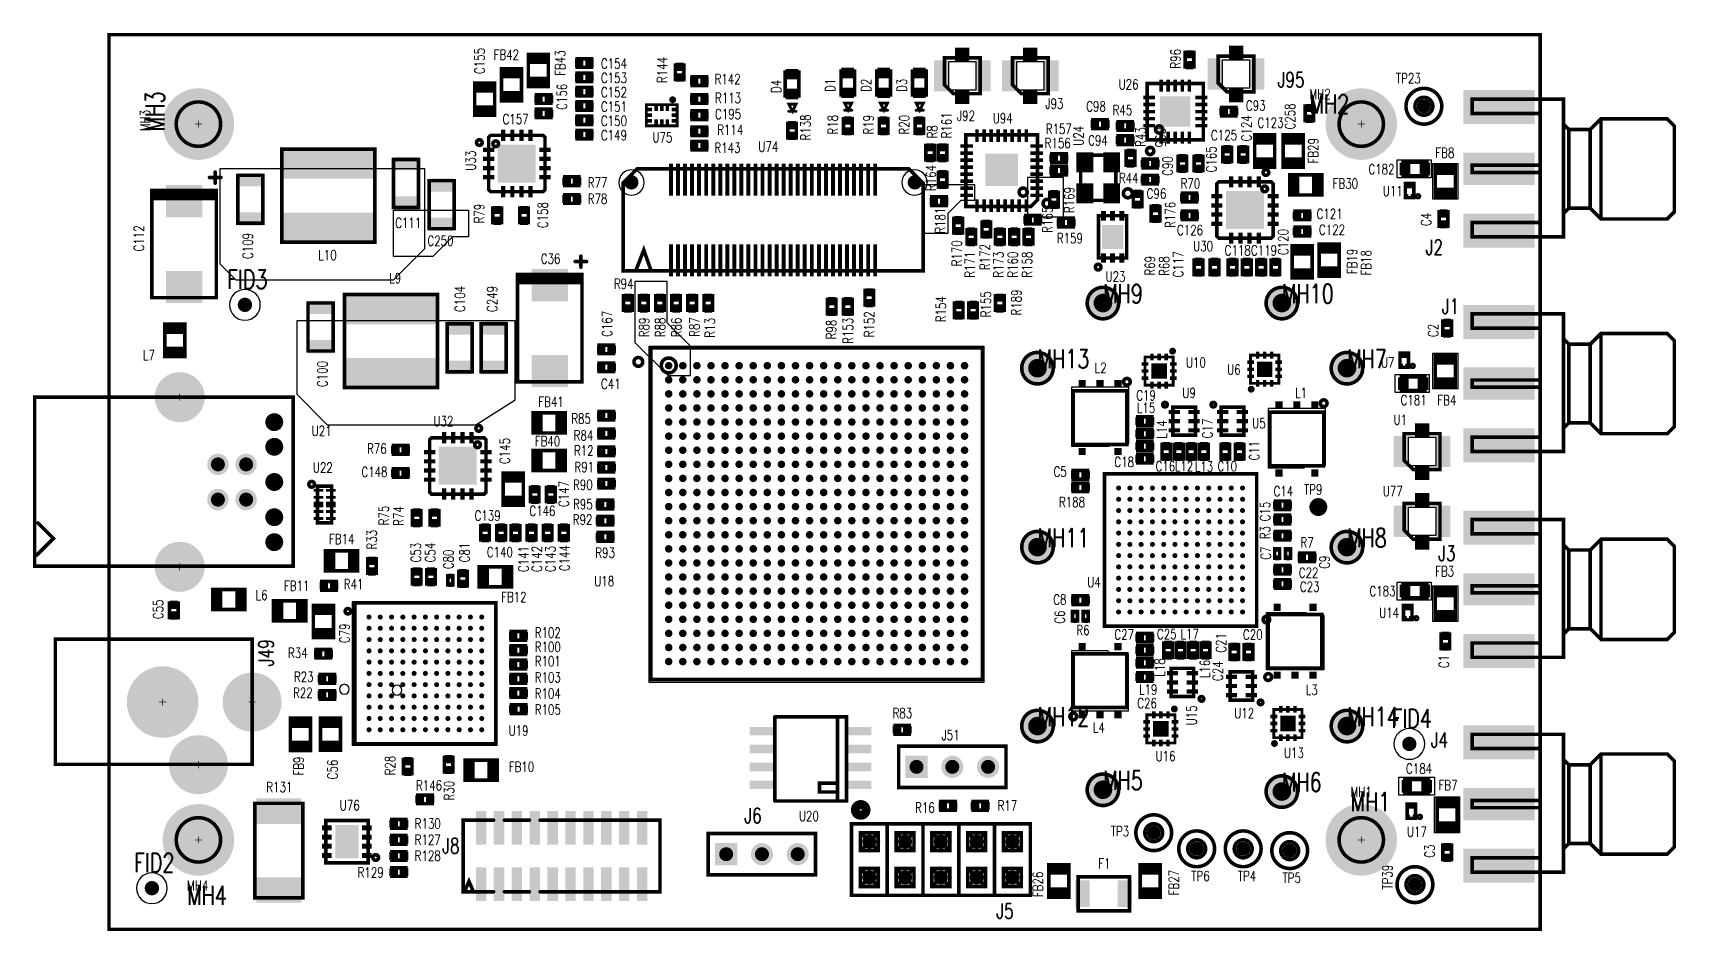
# Model space of a CAD drawing. Extents: x -0.21 to 4.38, y -0.01 to 2.51.
import ezdxf

# ---------------------------------------------------------------- set-up
doc = ezdxf.new("R2010")
doc.units = 0
for name, pattern in [('KEEPOUT_00001000', [2, 1, 1]), ('KEEPOUT_00001100', [2, 1, 1]), ('KEEPOUT_00010000', [2, 1, 1]), ('KEEPOUT_00011000', [2, 1, 1]), ('KEEPOUT_00011110', [2, 1, 1])]:
    doc.linetypes.add(name, pattern=pattern)
for name, color, linetype in [('BOARD_OUTLINE_00', 5, 'CONTINUOUS'), ('DRIL_NPLTE_THRU_01', 136, 'CONTINUOUS'), ('DRIL_PLTE_THRU_01', 136, 'CONTINUOUS'), ('DRIL_SYMBOL', 5, 'CONTINUOUS'), ('KEEPOUT_00', 2, 'CONTINUOUS'), ('KEEPOUT_01', 2, 'CONTINUOUS'), ('PADS_INNER', 4, 'CONTINUOUS'), ('PADS_TOP', 4, 'CONTINUOUS'), ('PART_NAME_01', 2, 'CONTINUOUS'), ('PART_TOP_2DLINE_00', 3, 'CONTINUOUS'), ('PART_TOP_2DLINE_01', 3, 'CONTINUOUS'), ('PART_TOP_2DLINE_27', 3, 'CONTINUOUS')]:
    doc.layers.add(name, color=color, linetype=linetype)
doc.styles.add('W0$004', font='simplex', dxfattribs={"width": 0.75})
doc.styles.add('W0$006', font='simplex', dxfattribs={"width": 0.75})
doc.styles.add('W0$01', font='simplex', dxfattribs={"width": 0.75})

# ---------------------------------------------------------------- blocks, each defined once
blk = doc.blocks.new('SMOOTH_0$01')
at = {"const_width": 0.005}
blk.add_lwpolyline([(-0.0025, 0, 1), (0.0025, 0, 1)], format="xyb", close=True, dxfattribs=at)
blk = doc.blocks.new('BOARD_464')
at = {"layer": 'BOARD_OUTLINE_00', "const_width": 0.01}
blk.add_lwpolyline([(0.25, 0), (4.25, 0), (4.25, 2.5), (0.25, 2.5)], close=True, dxfattribs=at)
at = {"layer": 'BOARD_OUTLINE_00'}
for p in [(0.25, 2.5), (4.25, 2.5), (0.25, 0), (4.25, 0)]:
    blk.add_blockref('SMOOTH_0$01', p, dxfattribs=at)
blk = doc.blocks.new('KEEPOUT_483')
at = {"layer": 'KEEPOUT_01', "linetype": 'KEEPOUT_00001000'}
blk.add_lwpolyline([(0, 0.02), (0, -0.245), (0.045, -0.29), (0.485, -0.29), (0.5725, -0.2025), (0.5725, 0.02)], close=True, dxfattribs=at)
blk = doc.blocks.new('KEEPOUT_493')
at = {"layer": 'KEEPOUT_01', "linetype": 'KEEPOUT_00001000'}
blk.add_lwpolyline([(0, 0.035), (0, -0.17), (0.085, -0.255), (0.5, -0.255), (0.61, -0.185), (0.61, 0.035)], close=True, dxfattribs=at)
blk = doc.blocks.new('KEEPOUT_529')
at = {"layer": 'KEEPOUT_01', "linetype": 'KEEPOUT_00011000'}
blk.add_lwpolyline([(-0.0151, 0), (0.085, 0), (0.0925, 0.0075), (0.1454, 0.0075), (0.1454, 0.165), (-0.0151, 0.165)], close=True, dxfattribs=at)
blk = doc.blocks.new('KEEPOUT_530')
at = {"layer": 'KEEPOUT_01', "linetype": 'KEEPOUT_00011000'}
blk.add_lwpolyline([(-0.01, 0), (0.1, 0), (0.1075, -0.007), (0.15, -0.007), (0.15, -0.16), (-0.01, -0.16)], close=True, dxfattribs=at)
blk = doc.blocks.new('KEEPOUT_531')
at = {"layer": 'KEEPOUT_01', "linetype": 'KEEPOUT_00011000'}
blk.add_lwpolyline([(-0.005, 0), (0.1, 0), (0.1075, 0.0075), (0.155, 0.0075), (0.155, 0.165), (-0.005, 0.165)], close=True, dxfattribs=at)
blk = doc.blocks.new('KEEPOUT_532')
at = {"layer": 'KEEPOUT_01', "linetype": 'KEEPOUT_00011000'}
blk.add_lwpolyline([(0, 0), (-0.01015, 0.01015), (-0.111, 0.01015), (-0.111, -0.1581), (0.0482, -0.1581), (0.0482, 0)], close=True, dxfattribs=at)
blk = doc.blocks.new('KEEPOUT_533')
at = {"layer": 'KEEPOUT_01', "linetype": 'KEEPOUT_00001000'}
blk.add_lwpolyline([(-0.005, 0), (0.095, 0), (0.095, -0.05), (-0.005, -0.05)], close=True, dxfattribs=at)
blk = doc.blocks.new('KEEPOUT_534')
at = {"layer": 'KEEPOUT_01', "linetype": 'KEEPOUT_00001000'}
blk.add_lwpolyline([(0, 0), (0.07, 0), (0.07, -0.1), (0, -0.1)], close=True, dxfattribs=at)
blk = doc.blocks.new('KEEPOUT_535')
at = {"layer": 'KEEPOUT_01', "linetype": 'KEEPOUT_00001000'}
blk.add_lwpolyline([(0, 0), (0.095, 0), (0.095, -0.05), (0, -0.05)], close=True, dxfattribs=at)
blk = doc.blocks.new('KEEPOUT_536')
at = {"layer": 'KEEPOUT_01', "linetype": 'KEEPOUT_00001000'}
blk.add_lwpolyline([(0, 0), (0.07, 0), (0.07, -0.1), (0, -0.1)], close=True, dxfattribs=at)
blk = doc.blocks.new('KEEPOUT_537')
at = {"layer": 'KEEPOUT_01', "linetype": 'KEEPOUT_00001000'}
blk.add_lwpolyline([(0, 0), (0.095, 0), (0.095, -0.05), (0, -0.05)], close=True, dxfattribs=at)
blk = doc.blocks.new('KEEPOUT_538')
at = {"layer": 'KEEPOUT_01', "linetype": 'KEEPOUT_00001000'}
blk.add_lwpolyline([(0, 0), (0.07, 0), (0.07, -0.1), (0, -0.1)], close=True, dxfattribs=at)
blk = doc.blocks.new('KEEPOUT_539')
at = {"layer": 'KEEPOUT_01', "linetype": 'KEEPOUT_00001000'}
blk.add_lwpolyline([(0, 0), (0.095, 0), (0.095, -0.05), (0, -0.05)], close=True, dxfattribs=at)
blk = doc.blocks.new('KEEPOUT_540')
at = {"layer": 'KEEPOUT_01', "linetype": 'KEEPOUT_00001000'}
blk.add_lwpolyline([(0, 0), (0.07, 0), (0.07, -0.1), (0, -0.1)], close=True, dxfattribs=at)
blk = doc.blocks.new('KEEPOUT_610')
at = {"layer": 'KEEPOUT_01', "linetype": 'KEEPOUT_00001000'}
blk.add_lwpolyline([(0, 0), (-0.405, 0), (-0.405, -0.4), (0, -0.4)], close=True, dxfattribs=at)
blk = doc.blocks.new('KEEPOUT_611')
at = {"layer": 'KEEPOUT_01', "linetype": 'KEEPOUT_00001000'}
blk.add_lwpolyline([(0, 0), (0.935, 0), (0.935, -0.94), (0, -0.94)], close=True, dxfattribs=at)
blk = doc.blocks.new('KEEPOUT_612')
at = {"layer": 'KEEPOUT_01', "linetype": 'KEEPOUT_00001000'}
blk.add_lwpolyline([(0, 0), (0.425, 0), (0.425, -0.425), (0, -0.425)], close=True, dxfattribs=at)
blk = doc.blocks.new('KEEPOUT_705')
at = {"layer": 'KEEPOUT_01', "linetype": 'KEEPOUT_00010000'}
blk.add_lwpolyline([(-0.08, 0), (0.13, 0), (0.13, -0.075), (0.085, -0.075), (0.03, -0.13), (-0.08, -0.13)], close=True, dxfattribs=at)
blk = doc.blocks.new('KEEPOUT_708')
at = {"layer": 'KEEPOUT_01', "linetype": 'KEEPOUT_00001000'}
blk.add_lwpolyline([(0, 0.005), (0, -0.165), (0.0925, -0.2575), (0.155, -0.2575), (0.155, -0.175), (0.09, -0.11), (0.09, 0.005)], close=True, dxfattribs=at)
blk = doc.blocks.new('KEEPOUT_712')
at = {"layer": 'KEEPOUT_00', "linetype": 'KEEPOUT_00001000'}
blk.add_lwpolyline([(-0.0137, 0, 1), (0.0137, 0, 1)], format="xyb", close=True, dxfattribs=at)
blk = doc.blocks.new('KEEPOUT_713')
at = {"layer": 'KEEPOUT_00', "linetype": 'KEEPOUT_00001000'}
blk.add_lwpolyline([(-0.0137, 0, 1), (0.0137, 0, 1)], format="xyb", close=True, dxfattribs=at)
blk = doc.blocks.new('KEEPOUT_728')
at = {"layer": 'KEEPOUT_01', "linetype": 'KEEPOUT_00001000'}
blk.add_lwpolyline([(0.0071, 0), (-0.136, 0), (-0.136, -0.1349), (-0.0672, -0.1349), (-0.0672, -0.0785), (-0.03085, -0.04215), (0.0071, -0.04215)], close=True, dxfattribs=at)
blk = doc.blocks.new('KEEPOUT_729')
at = {"layer": 'KEEPOUT_01', "linetype": 'KEEPOUT_00001000'}
blk.add_lwpolyline([(0, 0.0218), (0, -0.0876), (0.1005, -0.0876), (0.1005, 0.0218)], close=True, dxfattribs=at)
blk = doc.blocks.new('PART_BODY_TOP_420')
at = {"layer": 'KEEPOUT_01', "linetype": 'KEEPOUT_00011110'}
blk.add_lwpolyline([(-0.00492, 0.012), (-0.00492, -0.012), (0.00492, -0.012), (0.00492, 0.012)], close=True, dxfattribs=at)
at = {"layer": 'PART_TOP_2DLINE_01', "const_width": 0.01}
blk.add_lwpolyline([(0.02, 0.012), (0.02, -0.012), (-0.02, -0.012), (-0.02, 0.012)], close=True, dxfattribs=at)
at = {"layer": 'PART_TOP_2DLINE_01'}
for p in [(-0.02, 0.012), (0.02, 0.012), (-0.02, -0.012), (0.02, -0.012)]:
    blk.add_blockref('SMOOTH_0$01', p, dxfattribs=at)
blk = doc.blocks.new('DRIL_HOLE_0')
blk.add_lwpolyline([(0, 0, 1), (0, 0, 1)], format="xyb", close=True)
blk = doc.blocks.new('PAD_0')
blk.add_lwpolyline([(0, 0, 1), (0, 0, 1)], format="xyb", close=True)
blk = doc.blocks.new('PAD_1')
at = {"const_width": 0.0217}
blk.add_lwpolyline([(-0.0108, 0), (0.0108, 0)], dxfattribs=at)
blk = doc.blocks.new('STK_TOP_12')
at = {"layer": 'DRIL_NPLTE_THRU_01'}
blk.add_blockref('DRIL_HOLE_0', (0, 0), dxfattribs=at)
at = {"layer": 'PADS_INNER'}
blk.add_blockref('PAD_0', (0, 0), dxfattribs=at)
at = {"layer": 'PADS_TOP'}
blk.add_blockref('PAD_1', (0, 0), dxfattribs=at)
blk = doc.blocks.new('SYM_TOP_3')
for name, p in [('STK_TOP_12', (-0.0157, 0)), ('PART_BODY_TOP_420', (0, 0)), ('STK_TOP_12', (0.0157, 0))]:
    blk.add_blockref(name, p)
blk = doc.blocks.new('PART_TOP_0')
blk.add_blockref('SYM_TOP_3', (0, 0))
at = {"layer": 'PART_NAME_01', "style": 'W0$004', "width": 0.75}
blk.add_text('C1', height=0.028, rotation=180, dxfattribs=at).set_placement((0.075, 0.01))
blk = doc.blocks.new('PART_TOP_1')
blk.add_blockref('SYM_TOP_3', (0, 0))
at = {"layer": 'PART_NAME_01', "style": 'W0$004', "width": 0.75}
blk.add_text('C10', height=0.028, rotation=270, dxfattribs=at).set_placement((-0.055, 0.022))
blk = doc.blocks.new('PART_BODY_TOP_421')
at = {"layer": 'PART_TOP_2DLINE_01', "const_width": 0.01}
blk.add_lwpolyline([(-0.067, -0.035), (0.067, -0.035), (0.067, 0.035), (-0.067, 0.035), (-0.067, -0.035)], dxfattribs=at)
at = {"layer": 'PART_TOP_2DLINE_01'}
for p in [(-0.067, 0.035), (0.067, 0.035), (-0.067, -0.035), (-0.067, -0.035), (0.067, -0.035)]:
    blk.add_blockref('SMOOTH_0$01', p, dxfattribs=at)
blk = doc.blocks.new('PAD_2')
at = {"const_width": 0.0374}
blk.add_lwpolyline([(-0.0335, 0), (0.0335, 0)], dxfattribs=at)
blk = doc.blocks.new('STK_TOP_13')
at = {"layer": 'DRIL_NPLTE_THRU_01'}
blk.add_blockref('DRIL_HOLE_0', (0, 0), dxfattribs=at)
at = {"layer": 'PADS_INNER'}
blk.add_blockref('PAD_0', (0, 0), dxfattribs=at)
at = {"layer": 'PADS_TOP', "rotation": 90}
blk.add_blockref('PAD_2', (0, 0), dxfattribs=at)
blk = doc.blocks.new('SYM_TOP_4')
for name, p in [('STK_TOP_13', (-0.0551, 0)), ('STK_TOP_13', (0.0551, 0)), ('PART_BODY_TOP_421', (0, 0))]:
    blk.add_blockref(name, p)
blk = doc.blocks.new('PART_TOP_2')
blk.add_blockref('SYM_TOP_4', (0, 0))
at = {"layer": 'PART_NAME_01', "style": 'W0$004', "width": 0.75}
blk.add_text('C100', height=0.028, rotation=180, dxfattribs=at).set_placement((0.1679, 0.0192))
blk = doc.blocks.new('PART_TOP_6')
blk.add_blockref('SYM_TOP_4', (0, 0))
at = {"layer": 'PART_NAME_01', "style": 'W0$004', "width": 0.75}
blk.add_text('C104', height=0.028, rotation=180, dxfattribs=at).set_placement((-0.1, 0.015))
blk = doc.blocks.new('PART_TOP_11')
blk.add_blockref('SYM_TOP_4', (0, 0))
at = {"layer": 'PART_NAME_01', "style": 'W0$004', "width": 0.75}
blk.add_text('C109', height=0.028, rotation=180, dxfattribs=at).set_placement((0.1669, 0.007))
blk = doc.blocks.new('PART_TOP_12')
blk.add_blockref('SYM_TOP_3', (0, 0))
at = {"layer": 'PART_NAME_01', "style": 'W0$004', "width": 0.75}
blk.add_text('C11', height=0.028, dxfattribs=at).set_placement((-0.025, -0.055))
blk = doc.blocks.new('PART_TOP_14')
blk.add_blockref('SYM_TOP_4', (0, 0))
at = {"layer": 'PART_NAME_01', "style": 'W0$004', "width": 0.75}
blk.add_text('C111', height=0.028, rotation=90, dxfattribs=at).set_placement((0.1242, -0.0299))
blk = doc.blocks.new('PART_BODY_TOP_422')
at = {"layer": 'PART_TOP_2DLINE_00', "const_width": 0.01}
for points in [[(-0.201, 0.087), (-0.17, 0.087)], [(-0.186, 0.103), (-0.186, 0.071)]]:
    blk.add_lwpolyline(points, dxfattribs=at)
at = {"layer": 'PART_TOP_2DLINE_01', "const_width": 0.01}
for points in [[(-0.15, -0.09), (0.15, -0.09), (0.15, 0.09), (-0.15, 0.09), (-0.15, -0.09)], [(-0.127, -0.088), (-0.127, 0.089), (-0.134, 0.089), (-0.134, -0.087), (-0.142, -0.087), (-0.142, 0.089)]]:
    blk.add_lwpolyline(points, dxfattribs=at)
at = {"layer": 'PART_TOP_2DLINE_00'}
for p in [(-0.201, 0.087), (-0.186, 0.103), (-0.17, 0.087), (-0.186, 0.071)]:
    blk.add_blockref('SMOOTH_0$01', p, dxfattribs=at)
at = {"layer": 'PART_TOP_2DLINE_01'}
for p in [(-0.15, 0.09), (-0.142, 0.089), (-0.134, 0.089), (-0.127, 0.089), (0.15, 0.09), (-0.15, -0.09), (-0.15, -0.09), (-0.142, -0.087), (-0.134, -0.087), (-0.127, -0.088), (0.15, -0.09)]:
    blk.add_blockref('SMOOTH_0$01', p, dxfattribs=at)
blk = doc.blocks.new('PAD_3')
at = {"const_width": 0.09}
blk.add_lwpolyline([(-0.051, 0), (0.051, 0)], dxfattribs=at)
blk = doc.blocks.new('STK_TOP_14')
at = {"layer": 'DRIL_NPLTE_THRU_01'}
blk.add_blockref('DRIL_HOLE_0', (0, 0), dxfattribs=at)
at = {"layer": 'PADS_INNER'}
blk.add_blockref('PAD_0', (0, 0), dxfattribs=at)
at = {"layer": 'PADS_TOP', "rotation": 90}
blk.add_blockref('PAD_3', (0, 0), dxfattribs=at)
blk = doc.blocks.new('SYM_TOP_5')
for name, p in [('PART_BODY_TOP_422', (0, 0)), ('STK_TOP_14', (-0.12, 0)), ('STK_TOP_14', (0.12, 0))]:
    blk.add_blockref(name, p)
blk = doc.blocks.new('PART_TOP_15')
blk.add_blockref('SYM_TOP_5', (0, 0))
at = {"layer": 'PART_NAME_01', "style": 'W0$004', "width": 0.75}
blk.add_text('C112', height=0.028, rotation=180, dxfattribs=at).set_placement((0.0208, -0.1123))
blk = doc.blocks.new('PART_TOP_20')
blk.add_blockref('SYM_TOP_3', (0, 0))
at = {"layer": 'PART_NAME_01', "style": 'W0$004', "width": 0.75}
blk.add_text('C117', height=0.028, rotation=180, dxfattribs=at).set_placement((0.0282, -0.1379))
blk = doc.blocks.new('PART_TOP_21')
blk.add_blockref('SYM_TOP_3', (0, 0))
at = {"layer": 'PART_NAME_01', "style": 'W0$004', "width": 0.75}
blk.add_text('C118', height=0.028, rotation=90, dxfattribs=at).set_placement((-0.0333, -0.0617))
blk = doc.blocks.new('PART_TOP_22')
blk.add_blockref('SYM_TOP_3', (0, 0))
at = {"layer": 'PART_NAME_01', "style": 'W0$004', "width": 0.75}
blk.add_text('C119', height=0.028, rotation=90, dxfattribs=at).set_placement((-0.0333, -0.0282))
blk = doc.blocks.new('PART_TOP_24')
blk.add_blockref('SYM_TOP_3', (0, 0))
at = {"layer": 'PART_NAME_01', "style": 'W0$004', "width": 0.75}
blk.add_text('C120', height=0.028, rotation=180, dxfattribs=at).set_placement((-0.0341, 0.0358))
blk = doc.blocks.new('PART_TOP_25')
blk.add_blockref('SYM_TOP_3', (0, 0))
at = {"layer": 'PART_NAME_01', "style": 'W0$004', "width": 0.75}
blk.add_text('C121', height=0.028, dxfattribs=at).set_placement((0.04, -0.01))
blk = doc.blocks.new('PART_TOP_26')
blk.add_blockref('SYM_TOP_3', (0, 0))
at = {"layer": 'PART_NAME_01', "style": 'W0$004', "width": 0.75}
blk.add_text('C122', height=0.028, dxfattribs=at).set_placement((0.0469, -0.0091))
blk = doc.blocks.new('PART_TOP_27')
blk.add_blockref('SYM_TOP_3', (0, 0))
at = {"layer": 'PART_NAME_01', "style": 'W0$004', "width": 0.75}
blk.add_text('C124', height=0.028, dxfattribs=at).set_placement((0.037, -0.023))
blk = doc.blocks.new('PART_TOP_28')
blk.add_blockref('SYM_TOP_3', (0, 0))
at = {"layer": 'PART_NAME_01', "style": 'W0$004', "width": 0.75}
blk.add_text('C125', height=0.028, rotation=270, dxfattribs=at).set_placement((0.04, 0.045))
blk = doc.blocks.new('PART_TOP_29')
blk.add_blockref('SYM_TOP_3', (0, 0))
at = {"layer": 'PART_NAME_01', "style": 'W0$004', "width": 0.75}
blk.add_text('C126', height=0.028, rotation=180, dxfattribs=at).set_placement((0.035, 0.055))
blk = doc.blocks.new('PART_TOP_42')
blk.add_blockref('SYM_TOP_3', (0, 0))
at = {"layer": 'PART_NAME_01', "style": 'W0$004', "width": 0.75}
blk.add_text('C139', height=0.028, rotation=270, dxfattribs=at).set_placement((0.034, 0.0293))
blk = doc.blocks.new('PART_TOP_43')
blk.add_blockref('SYM_TOP_3', (0, 0))
at = {"layer": 'PART_NAME_01', "style": 'W0$004', "width": 0.75}
blk.add_text('C14', height=0.028, dxfattribs=at).set_placement((-0.025, 0.025))
blk = doc.blocks.new('PART_TOP_44')
blk.add_blockref('SYM_TOP_3', (0, 0))
at = {"layer": 'PART_NAME_01', "style": 'W0$004', "width": 0.75}
blk.add_text('C140', height=0.028, rotation=270, dxfattribs=at).set_placement((-0.0681, 0.04))
blk = doc.blocks.new('PART_TOP_45')
blk.add_blockref('SYM_TOP_3', (0, 0))
at = {"layer": 'PART_NAME_01', "style": 'W0$004', "width": 0.75}
blk.add_text('C141', height=0.028, dxfattribs=at).set_placement((-0.1096, -0.0365))
blk = doc.blocks.new('PART_TOP_46')
blk.add_blockref('SYM_TOP_3', (0, 0))
at = {"layer": 'PART_NAME_01', "style": 'W0$004', "width": 0.75}
blk.add_text('C142', height=0.028, dxfattribs=at).set_placement((-0.1096, -0.029))
blk = doc.blocks.new('PART_TOP_47')
blk.add_blockref('SYM_TOP_3', (0, 0))
at = {"layer": 'PART_NAME_01', "style": 'W0$004', "width": 0.75}
blk.add_text('C143', height=0.028, dxfattribs=at).set_placement((-0.1096, -0.0215))
blk = doc.blocks.new('PART_TOP_48')
blk.add_blockref('SYM_TOP_3', (0, 0))
at = {"layer": 'PART_NAME_01', "style": 'W0$004', "width": 0.75}
blk.add_text('C144', height=0.028, dxfattribs=at).set_placement((-0.1072, -0.0164))
blk = doc.blocks.new('PART_TOP_49')
blk.add_blockref('SYM_TOP_3', (0, 0))
at = {"layer": 'PART_NAME_01', "style": 'W0$004', "width": 0.75}
blk.add_text('C146', height=0.028, rotation=90, dxfattribs=at).set_placement((0.06, -0.015))
blk = doc.blocks.new('PART_TOP_50')
blk.add_blockref('SYM_TOP_3', (0, 0))
at = {"layer": 'PART_NAME_01', "style": 'W0$004', "width": 0.75}
blk.add_text('C147', height=0.028, rotation=180, dxfattribs=at).set_placement((0.035, 0.05))
blk = doc.blocks.new('PART_TOP_51')
blk.add_blockref('SYM_TOP_3', (0, 0))
at = {"layer": 'PART_NAME_01', "style": 'W0$004', "width": 0.75}
blk.add_text('C148', height=0.028, rotation=180, dxfattribs=at).set_placement((0.1095, 0.0109))
blk = doc.blocks.new('PART_TOP_52')
blk.add_blockref('SYM_TOP_3', (0, 0))
at = {"layer": 'PART_NAME_01', "style": 'W0$004', "width": 0.75}
blk.add_text('C149', height=0.028, rotation=180, dxfattribs=at).set_placement((-0.0464, 0.0157))
blk = doc.blocks.new('PART_TOP_53')
blk.add_blockref('SYM_TOP_3', (0, 0))
at = {"layer": 'PART_NAME_01', "style": 'W0$004', "width": 0.75}
blk.add_text('C15', height=0.028, rotation=90, dxfattribs=at).set_placement((-0.035, -0.005))
blk = doc.blocks.new('PART_TOP_54')
blk.add_blockref('SYM_TOP_3', (0, 0))
at = {"layer": 'PART_NAME_01', "style": 'W0$004', "width": 0.75}
blk.add_text('C150', height=0.028, rotation=180, dxfattribs=at).set_placement((-0.0464, 0.0157))
blk = doc.blocks.new('PART_TOP_55')
blk.add_blockref('SYM_TOP_3', (0, 0))
at = {"layer": 'PART_NAME_01', "style": 'W0$004', "width": 0.75}
blk.add_text('C151', height=0.028, rotation=180, dxfattribs=at).set_placement((-0.0464, 0.0157))
blk = doc.blocks.new('PART_TOP_56')
blk.add_blockref('SYM_TOP_3', (0, 0))
at = {"layer": 'PART_NAME_01', "style": 'W0$004', "width": 0.75}
blk.add_text('C152', height=0.028, rotation=180, dxfattribs=at).set_placement((-0.0464, 0.0157))
blk = doc.blocks.new('PART_TOP_57')
blk.add_blockref('SYM_TOP_3', (0, 0))
at = {"layer": 'PART_NAME_01', "style": 'W0$004', "width": 0.75}
blk.add_text('C153', height=0.028, rotation=180, dxfattribs=at).set_placement((-0.0464, 0.0157))
blk = doc.blocks.new('PART_TOP_58')
blk.add_blockref('SYM_TOP_3', (0, 0))
at = {"layer": 'PART_NAME_01', "style": 'W0$004', "width": 0.75}
blk.add_text('C154', height=0.028, rotation=180, dxfattribs=at).set_placement((-0.0464, 0.0157))
blk = doc.blocks.new('PART_TOP_59')
blk.add_blockref('SYM_TOP_3', (0, 0))
at = {"layer": 'PART_NAME_01', "style": 'W0$004', "width": 0.75}
blk.add_text('C156', height=0.028, rotation=90, dxfattribs=at).set_placement((0.065, -0.03))
blk = doc.blocks.new('PART_TOP_60')
blk.add_blockref('SYM_TOP_3', (0, 0))
at = {"layer": 'PART_NAME_01', "style": 'W0$004', "width": 0.75}
blk.add_text('C157', height=0.028, dxfattribs=at).set_placement((-0.115, -0.03))
blk = doc.blocks.new('PART_TOP_61')
blk.add_blockref('SYM_TOP_3', (0, 0))
at = {"layer": 'PART_NAME_01', "style": 'W0$004', "width": 0.75}
blk.add_text('C158', height=0.028, rotation=180, dxfattribs=at).set_placement((0.0357, 0.0664))
blk = doc.blocks.new('PART_TOP_63')
blk.add_blockref('SYM_TOP_3', (0, 0))
at = {"layer": 'PART_NAME_01', "style": 'W0$004', "width": 0.75}
blk.add_text('C16', height=0.028, rotation=270, dxfattribs=at).set_placement((-0.055, 0.03))
blk = doc.blocks.new('PART_TOP_69')
blk.add_blockref('SYM_TOP_3', (0, 0))
at = {"layer": 'PART_NAME_01', "style": 'W0$004', "width": 0.75}
blk.add_text('C165', height=0.028, dxfattribs=at).set_placement((-0.025, -0.05))
blk = doc.blocks.new('PART_TOP_71')
blk.add_blockref('SYM_TOP_3', (0, 0))
at = {"layer": 'PART_NAME_01', "style": 'W0$004', "width": 0.75}
blk.add_text('C167', height=0.028, rotation=270, dxfattribs=at).set_placement((-0.0159, -0.0351))
blk = doc.blocks.new('PART_TOP_74')
blk.add_blockref('SYM_TOP_3', (0, 0))
at = {"layer": 'PART_NAME_01', "style": 'W0$004', "width": 0.75}
blk.add_text('C17', height=0.028, dxfattribs=at).set_placement((0.037, -0.024))
blk = doc.blocks.new('PART_TOP_85')
blk.add_blockref('SYM_TOP_3', (0, 0))
at = {"layer": 'PART_NAME_01', "style": 'W0$004', "width": 0.75}
blk.add_text('C18', height=0.028, rotation=180, dxfattribs=at).set_placement((0.085, 0.023))
blk = doc.blocks.new('PART_BODY_TOP_424')
at = {"layer": 'PART_TOP_2DLINE_01', "const_width": 0.01}
blk.add_lwpolyline([(-0.033, -0.019), (0.033, -0.019), (0.033, 0.019), (-0.033, 0.019), (-0.033, -0.019)], dxfattribs=at)
at = {"layer": 'PART_TOP_2DLINE_01'}
for p in [(-0.033, 0.019), (0.033, 0.019), (-0.033, -0.019), (-0.033, -0.019), (0.033, -0.019)]:
    blk.add_blockref('SMOOTH_0$01', p, dxfattribs=at)
blk = doc.blocks.new('PAD_4')
at = {"const_width": 0.0295}
blk.add_lwpolyline([(-0.0177, 0), (0.0177, 0)], dxfattribs=at)
blk = doc.blocks.new('STK_TOP_16')
at = {"layer": 'DRIL_NPLTE_THRU_01'}
blk.add_blockref('DRIL_HOLE_0', (0, 0), dxfattribs=at)
at = {"layer": 'PADS_INNER'}
blk.add_blockref('PAD_0', (0, 0), dxfattribs=at)
at = {"layer": 'PADS_TOP', "rotation": 90}
blk.add_blockref('PAD_4', (0, 0), dxfattribs=at)
blk = doc.blocks.new('SYM_TOP_7')
for name, p in [('STK_TOP_16', (-0.0276, 0)), ('PART_BODY_TOP_424', (0, 0)), ('STK_TOP_16', (0.0276, 0))]:
    blk.add_blockref(name, p)
blk = doc.blocks.new('PART_TOP_87')
blk.add_blockref('SYM_TOP_7', (0, 0))
at = {"layer": 'PART_NAME_01', "style": 'W0$004', "width": 0.75}
blk.add_text('C181', height=0.028, dxfattribs=at).set_placement((-0.035, -0.06))
blk = doc.blocks.new('PART_TOP_88')
blk.add_blockref('SYM_TOP_7', (0, 0))
at = {"layer": 'PART_NAME_01', "style": 'W0$004', "width": 0.75}
blk.add_text('C182', height=0.028, dxfattribs=at).set_placement((-0.13, -0.015))
blk = doc.blocks.new('PART_TOP_89')
blk.add_blockref('SYM_TOP_7', (0, 0))
at = {"layer": 'PART_NAME_01', "style": 'W0$004', "width": 0.75}
blk.add_text('C183', height=0.028, dxfattribs=at).set_placement((-0.127, -0.014))
blk = doc.blocks.new('PART_TOP_90')
blk.add_blockref('SYM_TOP_7', (0, 0))
at = {"layer": 'PART_NAME_01', "style": 'W0$004', "width": 0.75}
blk.add_text('C184', height=0.028, dxfattribs=at).set_placement((-0.03, 0.035))
blk = doc.blocks.new('PART_TOP_96')
blk.add_blockref('SYM_TOP_3', (0, 0))
at = {"layer": 'PART_NAME_01', "style": 'W0$004', "width": 0.75}
blk.add_text('C19', height=0.028, rotation=180, dxfattribs=at).set_placement((0.024, -0.058))
blk = doc.blocks.new('PART_TOP_102')
blk.add_blockref('SYM_TOP_3', (0, 0))
at = {"layer": 'PART_NAME_01', "style": 'W0$004', "width": 0.75}
blk.add_text('C195', height=0.028, dxfattribs=at).set_placement((0.0439, -0.011))
blk = doc.blocks.new('PART_TOP_105')
blk.add_blockref('SYM_TOP_3', (0, 0))
at = {"layer": 'PART_NAME_01', "style": 'W0$004', "width": 0.75}
blk.add_text('C2', height=0.028, dxfattribs=at).set_placement((-0.025, 0.025))
blk = doc.blocks.new('PART_TOP_106')
blk.add_blockref('SYM_TOP_3', (0, 0))
at = {"layer": 'PART_NAME_01', "style": 'W0$004', "width": 0.75}
blk.add_text('C20', height=0.028, rotation=90, dxfattribs=at).set_placement((-0.0346, -0.0156))
blk = doc.blocks.new('PART_TOP_107')
blk.add_blockref('SYM_TOP_3', (0, 0))
at = {"layer": 'PART_NAME_01', "style": 'W0$004', "width": 0.75}
blk.add_text('C21', height=0.028, rotation=180, dxfattribs=at).set_placement((0.002, -0.023))
blk = doc.blocks.new('PART_TOP_108')
blk.add_blockref('SYM_TOP_3', (0, 0))
at = {"layer": 'PART_NAME_01', "style": 'W0$004', "width": 0.75}
blk.add_text('C22', height=0.028, dxfattribs=at).set_placement((0.0454, -0.0226))
blk = doc.blocks.new('PART_TOP_109')
blk.add_blockref('SYM_TOP_3', (0, 0))
at = {"layer": 'PART_NAME_01', "style": 'W0$004', "width": 0.75}
blk.add_text('C23', height=0.028, dxfattribs=at).set_placement((0.0486, -0.0217))
blk = doc.blocks.new('PART_TOP_110')
blk.add_blockref('SYM_TOP_3', (0, 0))
at = {"layer": 'PART_NAME_01', "style": 'W0$004', "width": 0.75}
blk.add_text('C24', height=0.028, rotation=180, dxfattribs=at).set_placement((0.086, 0.048))
blk = doc.blocks.new('PART_TOP_111')
blk.add_blockref('SYM_TOP_3', (0, 0))
at = {"layer": 'PART_NAME_01', "style": 'W0$004', "width": 0.75}
blk.add_text('C25', height=0.028, rotation=90, dxfattribs=at).set_placement((-0.031, -0.031))
blk = doc.blocks.new('PART_TOP_112')
blk.add_blockref('SYM_TOP_3', (0, 0))
at = {"layer": 'PART_NAME_01', "style": 'W0$004', "width": 0.75}
blk.add_text('C26', height=0.028, rotation=180, dxfattribs=at).set_placement((0.021, 0.087))
blk = doc.blocks.new('PART_TOP_113')
blk.add_blockref('SYM_TOP_3', (0, 0))
at = {"layer": 'PART_NAME_01', "style": 'W0$004', "width": 0.75}
blk.add_text('C27', height=0.028, rotation=180, dxfattribs=at).set_placement((0.085, 0.005))
blk = doc.blocks.new('PART_TOP_116')
blk.add_blockref('SYM_TOP_3', (0, 0))
at = {"layer": 'PART_NAME_01', "style": 'W0$004', "width": 0.75}
blk.add_text('C3', height=0.028, rotation=180, dxfattribs=at).set_placement((0.015, -0.035))
blk = doc.blocks.new('PART_TOP_123')
blk.add_blockref('SYM_TOP_5', (0, 0))
at = {"layer": 'PART_NAME_01', "style": 'W0$004', "width": 0.75}
blk.add_text('C36', height=0.028, rotation=90, dxfattribs=at).set_placement((-0.18, -0.025))
blk = doc.blocks.new('PART_TOP_127')
blk.add_blockref('SYM_TOP_3', (0, 0))
at = {"layer": 'PART_NAME_01', "style": 'W0$004', "width": 0.75}
blk.add_text('C4', height=0.028, rotation=180, dxfattribs=at).set_placement((0.02, -0.035))
blk = doc.blocks.new('PART_TOP_129')
blk.add_blockref('SYM_TOP_3', (0, 0))
at = {"layer": 'PART_NAME_01', "style": 'W0$004', "width": 0.75}
blk.add_text('C41', height=0.028, rotation=180, dxfattribs=at).set_placement((0.015, 0.0603))
blk = doc.blocks.new('PART_TOP_134')
blk.add_blockref('SYM_TOP_3', (0, 0))
at = {"layer": 'PART_NAME_01', "style": 'W0$004', "width": 0.75}
blk.add_text('C5', height=0.028, dxfattribs=at).set_placement((-0.075, -0.005))
blk = doc.blocks.new('PART_TOP_137')
blk.add_blockref('SYM_TOP_3', (0, 0))
at = {"layer": 'PART_NAME_01', "style": 'W0$004', "width": 0.75}
blk.add_text('C53', height=0.028, dxfattribs=at).set_placement((0.0404, -0.0119))
blk = doc.blocks.new('PART_TOP_138')
blk.add_blockref('SYM_TOP_3', (0, 0))
at = {"layer": 'PART_NAME_01', "style": 'W0$004', "width": 0.75}
blk.add_text('C54', height=0.028, dxfattribs=at).set_placement((0.0404, -0.012))
blk = doc.blocks.new('PART_TOP_139')
blk.add_blockref('SYM_TOP_3', (0, 0))
at = {"layer": 'PART_NAME_01', "style": 'W0$004', "width": 0.75}
blk.add_text('C55', height=0.028, rotation=180, dxfattribs=at).set_placement((0.025, -0.03))
blk = doc.blocks.new('PART_BODY_TOP_423')
at = {"layer": 'PART_TOP_2DLINE_01', "const_width": 0.01}
blk.add_lwpolyline([(-0.045, -0.028), (0.045, -0.028), (0.045, 0.028), (-0.045, 0.028), (-0.045, -0.028)], dxfattribs=at)
at = {"layer": 'PART_TOP_2DLINE_01'}
for p in [(-0.045, 0.028), (0.045, 0.028), (-0.045, -0.028), (-0.045, -0.028), (0.045, -0.028)]:
    blk.add_blockref('SMOOTH_0$01', p, dxfattribs=at)
blk = doc.blocks.new('PAD_5')
at = {"const_width": 0.0315}
blk.add_lwpolyline([(-0.0266, 0), (0.0266, 0)], dxfattribs=at)
blk = doc.blocks.new('STK_TOP_15')
at = {"layer": 'DRIL_NPLTE_THRU_01'}
blk.add_blockref('DRIL_HOLE_0', (0, 0), dxfattribs=at)
at = {"layer": 'PADS_INNER'}
blk.add_blockref('PAD_0', (0, 0), dxfattribs=at)
at = {"layer": 'PADS_TOP', "rotation": 90}
blk.add_blockref('PAD_5', (0, 0), dxfattribs=at)
blk = doc.blocks.new('SYM_TOP_6')
for name, p in [('PART_BODY_TOP_423', (0, 0)), ('STK_TOP_15', (-0.0335, 0)), ('STK_TOP_15', (0.0335, 0))]:
    blk.add_blockref(name, p)
blk = doc.blocks.new('PART_TOP_140')
blk.add_blockref('SYM_TOP_6', (0, 0))
at = {"layer": 'PART_NAME_01', "style": 'W0$004', "width": 0.75}
blk.add_text('C56', height=0.028, dxfattribs=at).set_placement((-0.1261, -0.0195))
blk = doc.blocks.new('PART_BODY_TOP_425')
at = {"layer": 'PART_TOP_2DLINE_01', "const_width": 0.01}
blk.add_lwpolyline([(-0.013, -0.007), (0.013, -0.007), (0.013, 0.007), (-0.013, 0.007)], close=True, dxfattribs=at)
at = {"layer": 'PART_TOP_2DLINE_01'}
for p in [(-0.013, 0.007), (0.013, 0.007), (-0.013, -0.007), (0.013, -0.007)]:
    blk.add_blockref('SMOOTH_0$01', p, dxfattribs=at)
blk = doc.blocks.new('PAD_6')
at = {"const_width": 0.0118}
blk.add_lwpolyline([(-0.0069, 0), (0.0069, 0)], dxfattribs=at)
blk = doc.blocks.new('STK_TOP_17')
at = {"layer": 'DRIL_NPLTE_THRU_01'}
blk.add_blockref('DRIL_HOLE_0', (0, 0), dxfattribs=at)
at = {"layer": 'PADS_INNER'}
blk.add_blockref('PAD_0', (0, 0), dxfattribs=at)
at = {"layer": 'PADS_TOP'}
blk.add_blockref('PAD_6', (0, 0), dxfattribs=at)
blk = doc.blocks.new('SYM_TOP_8')
for name, p in [('STK_TOP_17', (-0.0118, 0)), ('PART_BODY_TOP_425', (0, 0)), ('STK_TOP_17', (0.0118, 0))]:
    blk.add_blockref(name, p)
blk = doc.blocks.new('PART_TOP_144')
blk.add_blockref('SYM_TOP_8', (0, 0))
at = {"layer": 'PART_NAME_01', "style": 'W0$004', "width": 0.75}
blk.add_text('C6', height=0.028, dxfattribs=at).set_placement((-0.021, 0.0289))
blk = doc.blocks.new('PART_TOP_155')
blk.add_blockref('SYM_TOP_8', (0, 0))
at = {"layer": 'PART_NAME_01', "style": 'W0$004', "width": 0.75}
blk.add_text('C7', height=0.028, rotation=180, dxfattribs=at).set_placement((0.0173, -0.0178))
blk = doc.blocks.new('PART_TOP_165')
blk.add_blockref('SYM_TOP_6', (0, 0))
at = {"layer": 'PART_NAME_01', "style": 'W0$004', "width": 0.75}
blk.add_text('C79', height=0.028, rotation=180, dxfattribs=at).set_placement((0.0605, 0.0731))
blk = doc.blocks.new('PART_TOP_166')
blk.add_blockref('SYM_TOP_3', (0, 0))
at = {"layer": 'PART_NAME_01', "style": 'W0$004', "width": 0.75}
blk.add_text('C8', height=0.028, rotation=180, dxfattribs=at).set_placement((0.0758, 0.0126))
blk = doc.blocks.new('PART_TOP_167')
blk.add_blockref('SYM_TOP_8', (0, 0))
at = {"layer": 'PART_NAME_01', "style": 'W0$004', "width": 0.75}
blk.add_text('C80', height=0.028, dxfattribs=at).set_placement((0.0312, -0.0085))
blk = doc.blocks.new('PART_TOP_168')
blk.add_blockref('SYM_TOP_3', (0, 0))
at = {"layer": 'PART_NAME_01', "style": 'W0$004', "width": 0.75}
blk.add_text('C81', height=0.028, dxfattribs=at).set_placement((0.0454, -0.0188))
blk = doc.blocks.new('PART_TOP_175')
blk.add_blockref('SYM_TOP_3', (0, 0))
at = {"layer": 'PART_NAME_01', "style": 'W0$004', "width": 0.75}
blk.add_text('C9', height=0.028, rotation=90, dxfattribs=at).set_placement((0.0628, -0.0319))
blk = doc.blocks.new('PART_TOP_176')
blk.add_blockref('SYM_TOP_3', (0, 0))
at = {"layer": 'PART_NAME_01', "style": 'W0$004', "width": 0.75}
blk.add_text('C90', height=0.028, dxfattribs=at).set_placement((-0.0346, 0.0272))
blk = doc.blocks.new('PART_TOP_177')
blk.add_blockref('SYM_TOP_3', (0, 0))
at = {"layer": 'PART_NAME_01', "style": 'W0$004', "width": 0.75}
blk.add_text('C93', height=0.028, rotation=180, dxfattribs=at).set_placement((-0.0477, -0.0029))
blk = doc.blocks.new('PART_TOP_178')
blk.add_blockref('SYM_TOP_3', (0, 0))
at = {"layer": 'PART_NAME_01', "style": 'W0$004', "width": 0.75}
blk.add_text('C94', height=0.028, rotation=180, dxfattribs=at).set_placement((0.1033, 0.0144))
blk = doc.blocks.new('PART_TOP_179')
blk.add_blockref('SYM_TOP_3', (0, 0))
at = {"layer": 'PART_NAME_01', "style": 'W0$004', "width": 0.75}
blk.add_text('C95', height=0.028, rotation=270, dxfattribs=at).set_placement((0.015, 0.1))
blk = doc.blocks.new('PART_TOP_180')
blk.add_blockref('SYM_TOP_3', (0, 0))
at = {"layer": 'PART_NAME_01', "style": 'W0$004', "width": 0.75}
blk.add_text('C96', height=0.028, rotation=270, dxfattribs=at).set_placement((0.0018, -0.0252))
blk = doc.blocks.new('PART_TOP_181')
blk.add_blockref('SYM_TOP_3', (0, 0))
at = {"layer": 'PART_NAME_01', "style": 'W0$004', "width": 0.75}
blk.add_text('C98', height=0.028, rotation=180, dxfattribs=at).set_placement((0.0386, -0.0355))
blk = doc.blocks.new('PART_BODY_TOP_426')
at = {"layer": 'KEEPOUT_01', "linetype": 'KEEPOUT_00011110'}
blk.add_lwpolyline([(-0.043, 0, 1), (0.043, 0, 1)], format="xyb", close=True, dxfattribs=at)
blk = doc.blocks.new('PAD_8')
at = {"const_width": 0.02}
blk.add_lwpolyline([(0, -0.01, 1), (0, 0.01, 1)], format="xyb", close=True, dxfattribs=at)
blk = doc.blocks.new('STK_TOP_18')
at = {"layer": 'DRIL_NPLTE_THRU_01'}
blk.add_blockref('DRIL_HOLE_0', (0, 0), dxfattribs=at)
at = {"layer": 'PADS_INNER'}
blk.add_blockref('PAD_0', (0, 0), dxfattribs=at)
at = {"layer": 'PADS_TOP'}
blk.add_blockref('PAD_8', (0, 0), dxfattribs=at)
blk = doc.blocks.new('SYM_TOP_9')
for name in ['PART_BODY_TOP_426', 'STK_TOP_18']:
    blk.add_blockref(name, (0, 0))
blk = doc.blocks.new('PART_TOP_183')
blk.add_blockref('SYM_TOP_9', (0, 0))
at = {"layer": 'PART_NAME_01', "style": 'W0$01', "width": 0.75}
blk.add_text('FID2', height=0.0525, dxfattribs=at).set_placement((-0.05, 0.045))
blk = doc.blocks.new('PART_TOP_184')
blk.add_blockref('SYM_TOP_9', (0, 0))
at = {"layer": 'PART_NAME_01', "style": 'W0$01', "width": 0.75}
blk.add_text('FID3', height=0.0525, dxfattribs=at).set_placement((-0.05, 0.045))
blk = doc.blocks.new('PART_TOP_185')
blk.add_blockref('SYM_TOP_9', (0, 0))
at = {"layer": 'PART_NAME_01', "style": 'W0$01', "width": 0.75}
blk.add_text('FID4', height=0.0525, dxfattribs=at).set_placement((-0.05, 0.045))
blk = doc.blocks.new('PART_BODY_TOP_427')
at = {"layer": 'PART_TOP_2DLINE_27', "const_width": 0.01}
blk.add_lwpolyline([(-0.062, 0, 1), (0.062, 0, 1)], format="xyb", close=True, dxfattribs=at)
blk = doc.blocks.new('DRIL_SYMBOL_0$101')
at = {"layer": 'DRIL_SYMBOL', "const_width": 0.002}
for points in [[(-0.01, 0), (0.01, 0)], [(0, -0.01), (0, 0.01)]]:
    blk.add_lwpolyline(points, dxfattribs=at)
blk = doc.blocks.new('DRIL_HOLE_0$101')
at = {"const_width": 0.0505}
blk.add_lwpolyline([(-0.02525, 0, 1), (0.02525, 0, 1)], format="xyb", close=True, dxfattribs=at)
blk.add_blockref('DRIL_SYMBOL_0$101', (0, 0))
blk = doc.blocks.new('PAD_10')
at = {"const_width": 0.0615}
blk.add_lwpolyline([(0, -0.03075, 1), (0, 0.03075, 1)], format="xyb", close=True, dxfattribs=at)
blk = doc.blocks.new('PAD_12')
at = {"const_width": 0.1}
blk.add_lwpolyline([(0, -0.05, 1), (0, 0.05, 1)], format="xyb", close=True, dxfattribs=at)
blk = doc.blocks.new('STK_TOP_132')
at = {"layer": 'DRIL_PLTE_THRU_01'}
blk.add_blockref('DRIL_HOLE_0$101', (0, 0), dxfattribs=at)
at = {"layer": 'PADS_INNER'}
blk.add_blockref('PAD_10', (0, 0), dxfattribs=at)
at = {"layer": 'PADS_TOP'}
blk.add_blockref('PAD_12', (0, 0), dxfattribs=at)
blk = doc.blocks.new('SYM_TOP_10')
for name in ['STK_TOP_132', 'PART_BODY_TOP_427']:
    blk.add_blockref(name, (0, 0))
blk = doc.blocks.new('PART_TOP_188')
blk.add_blockref('SYM_TOP_10', (0, 0))
at = {"layer": 'PART_NAME_01', "width": 0.75}
for height, style, p in [(0.028, 'W0$004', (-0.03, 0.12)), (0.0525, 'W0$01', (-0.03, 0.08))]:
    blk.add_text('MH1', height=height, dxfattribs=dict(at, style=style)).set_placement(p)
blk = doc.blocks.new('PART_TOP_189')
blk.add_blockref('SYM_TOP_10', (0, 0))
at = {"layer": 'PART_NAME_01', "width": 0.75}
for height, style, p in [(0.028, 'W0$004', (-0.145, 0.07)), (0.0525, 'W0$01', (-0.145, 0.03))]:
    blk.add_text('MH2', height=height, dxfattribs=dict(at, style=style)).set_placement(p)
blk = doc.blocks.new('PART_TOP_190')
blk.add_blockref('SYM_TOP_10', (0, 0))
at = {"layer": 'PART_NAME_01', "width": 0.75}
for height, style, p in [(0.0525, 'W0$01', (-0.095, -0.02)), (0.028, 'W0$004', (-0.135, -0.02))]:
    blk.add_text('MH3', height=height, rotation=90, dxfattribs=dict(at, style=style)).set_placement(p)
blk = doc.blocks.new('PART_TOP_191')
blk.add_blockref('SYM_TOP_10', (0, 0))
at = {"layer": 'PART_NAME_01', "width": 0.75}
for height, style, p in [(0.028, 'W0$004', (-0.0318, -0.1413)), (0.0525, 'W0$01', (-0.0318, -0.1813))]:
    blk.add_text('MH4', height=height, dxfattribs=dict(at, style=style)).set_placement(p)
blk = doc.blocks.new('PART_BODY_TOP_428')
at = {"layer": 'KEEPOUT_01', "linetype": 'KEEPOUT_00011110'}
blk.add_lwpolyline([(-0.00492, 0.012), (-0.00492, -0.012), (0.00492, -0.012), (0.00492, 0.012)], close=True, dxfattribs=at)
at = {"layer": 'PART_TOP_2DLINE_01', "const_width": 0.01}
blk.add_lwpolyline([(0.02, 0.012), (0.02, -0.012), (-0.02, -0.012), (-0.02, 0.012)], close=True, dxfattribs=at)
at = {"layer": 'PART_TOP_2DLINE_01'}
for p in [(-0.02, 0.012), (0.02, 0.012), (-0.02, -0.012), (0.02, -0.012)]:
    blk.add_blockref('SMOOTH_0$01', p, dxfattribs=at)
blk = doc.blocks.new('SYM_TOP_11')
for name, p in [('STK_TOP_12', (-0.0157, 0)), ('PART_BODY_TOP_428', (0, 0)), ('STK_TOP_12', (0.0157, 0))]:
    blk.add_blockref(name, p)
blk = doc.blocks.new('PART_TOP_194')
blk.add_blockref('SYM_TOP_11', (0, 0))
at = {"layer": 'PART_NAME_01', "style": 'W0$004', "width": 0.75}
blk.add_text('R100', height=0.028, rotation=180, dxfattribs=at).set_placement((-0.0457, 0.0052))
blk = doc.blocks.new('PART_TOP_195')
blk.add_blockref('SYM_TOP_11', (0, 0))
at = {"layer": 'PART_NAME_01', "style": 'W0$004', "width": 0.75}
blk.add_text('R101', height=0.028, rotation=180, dxfattribs=at).set_placement((-0.0457, 0.0052))
blk = doc.blocks.new('PART_TOP_196')
blk.add_blockref('SYM_TOP_11', (0, 0))
at = {"layer": 'PART_NAME_01', "style": 'W0$004', "width": 0.75}
blk.add_text('R102', height=0.028, rotation=180, dxfattribs=at).set_placement((-0.0457, 0.0052))
blk = doc.blocks.new('PART_TOP_197')
blk.add_blockref('SYM_TOP_11', (0, 0))
at = {"layer": 'PART_NAME_01', "style": 'W0$004', "width": 0.75}
blk.add_text('R103', height=0.028, rotation=180, dxfattribs=at).set_placement((-0.0457, 0.0102))
blk = doc.blocks.new('PART_TOP_198')
blk.add_blockref('SYM_TOP_11', (0, 0))
at = {"layer": 'PART_NAME_01', "style": 'W0$004', "width": 0.75}
blk.add_text('R104', height=0.028, rotation=180, dxfattribs=at).set_placement((-0.0457, 0.0152))
blk = doc.blocks.new('PART_TOP_199')
blk.add_blockref('SYM_TOP_11', (0, 0))
at = {"layer": 'PART_NAME_01', "style": 'W0$004', "width": 0.75}
blk.add_text('R105', height=0.028, rotation=180, dxfattribs=at).set_placement((-0.045, 0.015))
blk = doc.blocks.new('PART_TOP_201')
blk.add_blockref('SYM_TOP_11', (0, 0))
at = {"layer": 'PART_NAME_01', "style": 'W0$004', "width": 0.75}
blk.add_text('R113', height=0.028, rotation=180, dxfattribs=at).set_placement((-0.0439, 0.011))
blk = doc.blocks.new('PART_TOP_202')
blk.add_blockref('SYM_TOP_11', (0, 0))
at = {"layer": 'PART_NAME_01', "style": 'W0$004', "width": 0.75}
blk.add_text('R114', height=0.028, rotation=180, dxfattribs=at).set_placement((-0.05, 0.01))
blk = doc.blocks.new('PART_TOP_205')
blk.add_blockref('SYM_TOP_11', (0, 0))
at = {"layer": 'PART_NAME_01', "style": 'W0$004', "width": 0.75}
blk.add_text('R12', height=0.028, dxfattribs=at).set_placement((-0.0906, -0.0118))
blk = doc.blocks.new('PART_TOP_206')
blk.add_blockref('SYM_TOP_11', (0, 0))
at = {"layer": 'PART_NAME_01', "style": 'W0$004', "width": 0.75}
blk.add_text('R127', height=0.028, dxfattribs=at).set_placement((0.0445, -0.0135))
blk = doc.blocks.new('PART_TOP_207')
blk.add_blockref('SYM_TOP_11', (0, 0))
at = {"layer": 'PART_NAME_01', "style": 'W0$004', "width": 0.75}
blk.add_text('R128', height=0.028, dxfattribs=at).set_placement((0.0445, -0.0135))
blk = doc.blocks.new('PART_TOP_208')
blk.add_blockref('SYM_TOP_11', (0, 0))
at = {"layer": 'PART_NAME_01', "style": 'W0$004', "width": 0.75}
blk.add_text('R129', height=0.028, rotation=180, dxfattribs=at).set_placement((0.115, 0.015))
blk = doc.blocks.new('PART_TOP_209')
blk.add_blockref('SYM_TOP_11', (0, 0))
at = {"layer": 'PART_NAME_01', "style": 'W0$004', "width": 0.75}
blk.add_text('R13', height=0.028, rotation=180, dxfattribs=at).set_placement((0.0967, 0.0185))
blk = doc.blocks.new('PART_TOP_210')
blk.add_blockref('SYM_TOP_11', (0, 0))
at = {"layer": 'PART_NAME_01', "style": 'W0$004', "width": 0.75}
blk.add_text('R130', height=0.028, dxfattribs=at).set_placement((0.0445, -0.0135))
blk = doc.blocks.new('PART_BODY_TOP_429')
at = {"layer": 'PART_TOP_2DLINE_00', "const_width": 0.01}
blk.add_lwpolyline([(-0.132, -0.067), (0.132, -0.067), (0.132, 0.067), (-0.132, 0.067), (-0.132, -0.067)], dxfattribs=at)
at = {"layer": 'PART_TOP_2DLINE_00'}
for p in [(-0.132, 0.067), (0.132, 0.067), (-0.132, -0.067), (-0.132, -0.067), (0.132, -0.067)]:
    blk.add_blockref('SMOOTH_0$01', p, dxfattribs=at)
blk = doc.blocks.new('PAD_14')
at = {"const_width": 0.0709}
blk.add_lwpolyline([(-0.063, 0), (0.063, 0)], dxfattribs=at)
blk = doc.blocks.new('STK_TOP_20')
at = {"layer": 'DRIL_NPLTE_THRU_01'}
blk.add_blockref('DRIL_HOLE_0', (0, 0), dxfattribs=at)
at = {"layer": 'PADS_INNER'}
blk.add_blockref('PAD_0', (0, 0), dxfattribs=at)
at = {"layer": 'PADS_TOP', "rotation": 90}
blk.add_blockref('PAD_14', (0, 0), dxfattribs=at)
blk = doc.blocks.new('SYM_TOP_12')
for name, p in [('STK_TOP_20', (-0.1102, 0)), ('STK_TOP_20', (0.1102, 0)), ('PART_BODY_TOP_429', (0, 0))]:
    blk.add_blockref(name, p)
blk = doc.blocks.new('PART_TOP_211')
blk.add_blockref('SYM_TOP_12', (0, 0))
at = {"layer": 'PART_NAME_01', "style": 'W0$004', "width": 0.75}
blk.add_text('R131', height=0.028, rotation=90, dxfattribs=at).set_placement((-0.1635, -0.0352))
blk = doc.blocks.new('PART_TOP_214')
blk.add_blockref('SYM_TOP_11', (0, 0))
at = {"layer": 'PART_NAME_01', "style": 'W0$004', "width": 0.75}
blk.add_text('R16', height=0.028, rotation=180, dxfattribs=at).set_placement((0.0921, 0.019))
blk = doc.blocks.new('PART_TOP_215')
blk.add_blockref('SYM_TOP_11', (0, 0))
at = {"layer": 'PART_NAME_01', "style": 'W0$004', "width": 0.75}
blk.add_text('R17', height=0.028, dxfattribs=at).set_placement((0.0485, -0.0132))
blk = doc.blocks.new('PART_TOP_216')
blk.add_blockref('SYM_TOP_11', (0, 0))
at = {"layer": 'PART_NAME_01', "style": 'W0$004', "width": 0.75}
blk.add_text('R18', height=0.028, rotation=180, dxfattribs=at).set_placement((0.0242, -0.0282))
blk = doc.blocks.new('PART_TOP_217')
blk.add_blockref('SYM_TOP_11', (0, 0))
at = {"layer": 'PART_NAME_01', "style": 'W0$004', "width": 0.75}
blk.add_text('R19', height=0.028, rotation=180, dxfattribs=at).set_placement((0.0242, -0.0282))
blk = doc.blocks.new('PART_TOP_219')
blk.add_blockref('SYM_TOP_11', (0, 0))
at = {"layer": 'PART_NAME_01', "style": 'W0$004', "width": 0.75}
blk.add_text('R20', height=0.028, rotation=180, dxfattribs=at).set_placement((0.0242, -0.0282))
blk = doc.blocks.new('PART_TOP_221')
blk.add_blockref('SYM_TOP_11', (0, 0))
at = {"layer": 'PART_NAME_01', "style": 'W0$004', "width": 0.75}
blk.add_text('R22', height=0.028, dxfattribs=at).set_placement((-0.0955, -0.0079))
blk = doc.blocks.new('PART_TOP_222')
blk.add_blockref('SYM_TOP_11', (0, 0))
at = {"layer": 'PART_NAME_01', "style": 'W0$004', "width": 0.75}
blk.add_text('R23', height=0.028, dxfattribs=at).set_placement((-0.093, -0.0086))
blk = doc.blocks.new('PART_TOP_227')
blk.add_blockref('SYM_TOP_11', (0, 0))
at = {"layer": 'PART_NAME_01', "style": 'W0$004', "width": 0.75}
blk.add_text('R28', height=0.028, rotation=180, dxfattribs=at).set_placement((0.025, -0.035))
blk = doc.blocks.new('PART_TOP_229')
blk.add_blockref('SYM_TOP_11', (0, 0))
at = {"layer": 'PART_NAME_01', "style": 'W0$004', "width": 0.75}
blk.add_text('R3', height=0.028, rotation=90, dxfattribs=at).set_placement((-0.035, -0.01))
blk = doc.blocks.new('PART_TOP_230')
blk.add_blockref('SYM_TOP_11', (0, 0))
at = {"layer": 'PART_NAME_01', "style": 'W0$004', "width": 0.75}
blk.add_text('R30', height=0.028, dxfattribs=at).set_placement((-0.1001, -0.0154))
blk = doc.blocks.new('PART_TOP_233')
blk.add_blockref('SYM_TOP_11', (0, 0))
at = {"layer": 'PART_NAME_01', "style": 'W0$004', "width": 0.75}
blk.add_text('R33', height=0.028, rotation=180, dxfattribs=at).set_placement((-0.0464, 0.0135))
blk = doc.blocks.new('PART_TOP_234')
blk.add_blockref('SYM_TOP_11', (0, 0))
at = {"layer": 'PART_NAME_01', "style": 'W0$004', "width": 0.75}
blk.add_text('R34', height=0.028, rotation=180, dxfattribs=at).set_placement((0.0989, 0.0118))
blk = doc.blocks.new('PART_TOP_242')
blk.add_blockref('SYM_TOP_11', (0, 0))
at = {"layer": 'PART_NAME_01', "style": 'W0$004', "width": 0.75}
blk.add_text('R41', height=0.028, rotation=180, dxfattribs=at).set_placement((-0.0414, 0.0095))
blk = doc.blocks.new('PART_TOP_243')
blk.add_blockref('SYM_TOP_11', (0, 0))
at = {"layer": 'PART_NAME_01', "style": 'W0$004', "width": 0.75}
blk.add_text('R43', height=0.028, dxfattribs=at).set_placement((0.0313, -0.0422))
blk = doc.blocks.new('PART_TOP_244')
blk.add_blockref('SYM_TOP_11', (0, 0))
at = {"layer": 'PART_NAME_01', "style": 'W0$004', "width": 0.75}
blk.add_text('R44', height=0.028, rotation=180, dxfattribs=at).set_placement((0.0874, 0.0099))
blk = doc.blocks.new('PART_TOP_245')
blk.add_blockref('SYM_TOP_11', (0, 0))
at = {"layer": 'PART_NAME_01', "style": 'W0$004', "width": 0.75}
blk.add_text('R45', height=0.028, dxfattribs=at).set_placement((-0.035, 0.03))
blk = doc.blocks.new('PART_BODY_TOP_430')
at = {"layer": 'PART_TOP_2DLINE_01', "const_width": 0.01}
blk.add_lwpolyline([(-0.013, -0.007), (0.013, -0.007), (0.013, 0.007), (-0.013, 0.007)], close=True, dxfattribs=at)
at = {"layer": 'PART_TOP_2DLINE_01'}
for p in [(-0.013, 0.007), (0.013, 0.007), (-0.013, -0.007), (0.013, -0.007)]:
    blk.add_blockref('SMOOTH_0$01', p, dxfattribs=at)
blk = doc.blocks.new('SYM_TOP_13')
for name, p in [('STK_TOP_17', (-0.0118, 0)), ('PART_BODY_TOP_430', (0, 0)), ('STK_TOP_17', (0.0118, 0))]:
    blk.add_blockref(name, p)
blk = doc.blocks.new('PART_TOP_250')
blk.add_blockref('SYM_TOP_13', (0, 0))
at = {"layer": 'PART_NAME_01', "style": 'W0$004', "width": 0.75}
blk.add_text('R6', height=0.028, rotation=270, dxfattribs=at).set_placement((-0.0529, 0.0262))
blk = doc.blocks.new('PART_TOP_259')
blk.add_blockref('SYM_TOP_11', (0, 0))
at = {"layer": 'PART_NAME_01', "style": 'W0$004', "width": 0.75}
blk.add_text('R68', height=0.028, rotation=180, dxfattribs=at).set_placement((0.0242, -0.1266))
blk = doc.blocks.new('PART_TOP_260')
blk.add_blockref('SYM_TOP_11', (0, 0))
at = {"layer": 'PART_NAME_01', "style": 'W0$004', "width": 0.75}
blk.add_text('R69', height=0.028, dxfattribs=at).set_placement((-0.0233, 0.1216))
blk = doc.blocks.new('PART_TOP_261')
blk.add_blockref('SYM_TOP_13', (0, 0))
at = {"layer": 'PART_NAME_01', "style": 'W0$004', "width": 0.75}
blk.add_text('R7', height=0.028, rotation=90, dxfattribs=at).set_placement((-0.017, 0.0351))
blk = doc.blocks.new('PART_TOP_262')
blk.add_blockref('SYM_TOP_11', (0, 0))
at = {"layer": 'PART_NAME_01', "style": 'W0$004', "width": 0.75}
blk.add_text('R70', height=0.028, dxfattribs=at).set_placement((-0.025, 0.025))
blk = doc.blocks.new('PART_TOP_266')
blk.add_blockref('SYM_TOP_11', (0, 0))
at = {"layer": 'PART_NAME_01', "style": 'W0$004', "width": 0.75}
blk.add_text('R74', height=0.028, rotation=180, dxfattribs=at).set_placement((0.0225, -0.0865))
blk = doc.blocks.new('PART_TOP_267')
blk.add_blockref('SYM_TOP_11', (0, 0))
at = {"layer": 'PART_NAME_01', "style": 'W0$004', "width": 0.75}
blk.add_text('R75', height=0.028, dxfattribs=at).set_placement((-0.0212, 0.0779))
blk = doc.blocks.new('PART_TOP_268')
blk.add_blockref('SYM_TOP_11', (0, 0))
at = {"layer": 'PART_NAME_01', "style": 'W0$004', "width": 0.75}
blk.add_text('R76', height=0.028, dxfattribs=at).set_placement((-0.0936, -0.0108))
blk = doc.blocks.new('PART_TOP_269')
blk.add_blockref('SYM_TOP_11', (0, 0))
at = {"layer": 'PART_NAME_01', "style": 'W0$004', "width": 0.75}
blk.add_text('R77', height=0.028, dxfattribs=at).set_placement((0.0446, -0.0182))
blk = doc.blocks.new('PART_TOP_270')
blk.add_blockref('SYM_TOP_11', (0, 0))
at = {"layer": 'PART_NAME_01', "style": 'W0$004', "width": 0.75}
blk.add_text('R78', height=0.028, rotation=180, dxfattribs=at).set_placement((-0.0446, 0.0132))
blk = doc.blocks.new('PART_TOP_271')
blk.add_blockref('SYM_TOP_11', (0, 0))
at = {"layer": 'PART_NAME_01', "style": 'W0$004', "width": 0.75}
blk.add_text('R79', height=0.028, dxfattribs=at).set_placement((-0.0224, 0.0362))
blk = doc.blocks.new('PART_TOP_272')
blk.add_blockref('SYM_TOP_11', (0, 0))
at = {"layer": 'PART_NAME_01', "style": 'W0$004', "width": 0.75}
blk.add_text('R8', height=0.028, rotation=180, dxfattribs=at).set_placement((-0.04, 0.02))
blk = doc.blocks.new('PART_TOP_274')
blk.add_blockref('SYM_TOP_11', (0, 0))
at = {"layer": 'PART_NAME_01', "style": 'W0$004', "width": 0.75}
blk.add_text('R83', height=0.028, dxfattribs=at).set_placement((-0.0269, 0.0325))
blk = doc.blocks.new('PART_TOP_275')
blk.add_blockref('SYM_TOP_11', (0, 0))
at = {"layer": 'PART_NAME_01', "style": 'W0$004', "width": 0.75}
blk.add_text('R84', height=0.028, dxfattribs=at).set_placement((-0.0915, -0.0192))
blk = doc.blocks.new('PART_TOP_276')
blk.add_blockref('SYM_TOP_11', (0, 0))
at = {"layer": 'PART_NAME_01', "style": 'W0$004', "width": 0.75}
blk.add_text('R85', height=0.028, rotation=180, dxfattribs=at).set_placement((0.0981, 0.0224))
blk = doc.blocks.new('PART_TOP_277')
blk.add_blockref('SYM_TOP_11', (0, 0))
at = {"layer": 'PART_NAME_01', "style": 'W0$004', "width": 0.75}
blk.add_text('R86', height=0.028, rotation=180, dxfattribs=at).set_placement((0.0955, 0.0148))
blk = doc.blocks.new('PART_TOP_278')
blk.add_blockref('SYM_TOP_11', (0, 0))
at = {"layer": 'PART_NAME_01', "style": 'W0$004', "width": 0.75}
blk.add_text('R87', height=0.028, dxfattribs=at).set_placement((-0.0944, -0.0204))
blk = doc.blocks.new('PART_TOP_279')
blk.add_blockref('SYM_TOP_11', (0, 0))
at = {"layer": 'PART_NAME_01', "style": 'W0$004', "width": 0.75}
blk.add_text('R88', height=0.028, rotation=180, dxfattribs=at).set_placement((0.0955, 0.0148))
blk = doc.blocks.new('PART_TOP_280')
blk.add_blockref('SYM_TOP_11', (0, 0))
at = {"layer": 'PART_NAME_01', "style": 'W0$004', "width": 0.75}
blk.add_text('R89', height=0.028, dxfattribs=at).set_placement((-0.0955, -0.0148))
blk = doc.blocks.new('PART_TOP_282')
blk.add_blockref('SYM_TOP_11', (0, 0))
at = {"layer": 'PART_NAME_01', "style": 'W0$004', "width": 0.75}
blk.add_text('R90', height=0.028, dxfattribs=at).set_placement((-0.0931, -0.0173))
blk = doc.blocks.new('PART_TOP_283')
blk.add_blockref('SYM_TOP_11', (0, 0))
at = {"layer": 'PART_NAME_01', "style": 'W0$004', "width": 0.75}
blk.add_text('R91', height=0.028, rotation=180, dxfattribs=at).set_placement((0.0891, 0.0128))
blk = doc.blocks.new('PART_TOP_284')
blk.add_blockref('SYM_TOP_11', (0, 0))
at = {"layer": 'PART_NAME_01', "style": 'W0$004', "width": 0.75}
blk.add_text('R92', height=0.028, dxfattribs=at).set_placement((-0.0909, -0.0111))
blk = doc.blocks.new('PART_TOP_285')
blk.add_blockref('SYM_TOP_11', (0, 0))
at = {"layer": 'PART_NAME_01', "style": 'W0$004', "width": 0.75}
blk.add_text('R93', height=0.028, rotation=180, dxfattribs=at).set_placement((0.0279, 0.0586))
blk = doc.blocks.new('PART_TOP_286')
blk.add_blockref('SYM_TOP_11', (0, 0))
at = {"layer": 'PART_NAME_01', "style": 'W0$004', "width": 0.75}
blk.add_text('R94', height=0.028, rotation=270, dxfattribs=at).set_placement((0.0399, 0.0388))
blk = doc.blocks.new('PART_TOP_287')
blk.add_blockref('SYM_TOP_11', (0, 0))
at = {"layer": 'PART_NAME_01', "style": 'W0$004', "width": 0.75}
blk.add_text('R95', height=0.028, dxfattribs=at).set_placement((-0.0901, -0.013))
blk = doc.blocks.new('PART_TOP_288')
blk.add_blockref('SYM_TOP_11', (0, 0))
at = {"layer": 'PART_NAME_01', "style": 'W0$004', "width": 0.75}
blk.add_text('R96', height=0.028, dxfattribs=at).set_placement((-0.025, 0.025))
blk = doc.blocks.new('PART_TOP_290')
blk.add_blockref('SYM_TOP_11', (0, 0))
at = {"layer": 'PART_NAME_01', "style": 'W0$004', "width": 0.75}
blk.add_text('R98', height=0.028, rotation=180, dxfattribs=at).set_placement((0.0916, 0.0128))
blk = doc.blocks.new('SMOOTH_0$008')
at = {"const_width": 0.004}
blk.add_lwpolyline([(-0.002, 0, 1), (0.002, 0, 1)], format="xyb", close=True, dxfattribs=at)
blk = doc.blocks.new('PART_BODY_TOP_431')
at = {"layer": 'PART_TOP_2DLINE_00', "const_width": 0.008}
blk.add_lwpolyline([(-0.0562, -0.011), (-0.0762, -0.001), (-0.0562, 0.009)], close=True, dxfattribs=at)
blk.add_lwpolyline([(-0.0762, -0.011), (-0.0762, 0.009)], dxfattribs=at)
at = {"layer": 'PART_TOP_2DLINE_01', "const_width": 0.01}
blk.add_lwpolyline([(-0.033, -0.019), (0.033, -0.019), (0.033, 0.019), (-0.033, 0.019), (-0.033, -0.019)], dxfattribs=at)
at = {"layer": 'PART_TOP_2DLINE_00'}
for p in [(-0.0762, 0.009), (-0.0762, -0.001), (-0.0562, 0.009), (-0.0762, -0.011), (-0.0562, -0.011)]:
    blk.add_blockref('SMOOTH_0$008', p, dxfattribs=at)
at = {"layer": 'PART_TOP_2DLINE_01'}
for p in [(-0.033, 0.019), (0.033, 0.019), (-0.033, -0.019), (-0.033, -0.019), (0.033, -0.019)]:
    blk.add_blockref('SMOOTH_0$01', p, dxfattribs=at)
blk = doc.blocks.new('SYM_TOP_14')
for name, p in [('PART_BODY_TOP_431', (0, 0)), ('STK_TOP_16', (-0.0276, 0)), ('STK_TOP_16', (0.0276, 0))]:
    blk.add_blockref(name, p)
blk = doc.blocks.new('PART_TOP_291')
blk.add_blockref('SYM_TOP_14', (0, 0))
at = {"layer": 'PART_NAME_01', "style": 'W0$004', "width": 0.75}
blk.add_text('D1', height=0.028, dxfattribs=at).set_placement((-0.025, 0.035))
blk = doc.blocks.new('PART_TOP_292')
blk.add_blockref('SYM_TOP_14', (0, 0))
at = {"layer": 'PART_NAME_01', "style": 'W0$004', "width": 0.75}
blk.add_text('D2', height=0.028, dxfattribs=at).set_placement((-0.025, 0.035))
blk = doc.blocks.new('PART_TOP_293')
blk.add_blockref('SYM_TOP_14', (0, 0))
at = {"layer": 'PART_NAME_01', "style": 'W0$004', "width": 0.75}
blk.add_text('D3', height=0.028, dxfattribs=at).set_placement((-0.025, 0.035))
blk = doc.blocks.new('PART_BODY_TOP_432')
at = {"layer": 'PART_TOP_2DLINE_01', "const_width": 0.01}
blk.add_lwpolyline([(-0.045, -0.028), (0.045, -0.028), (0.045, 0.028), (-0.045, 0.028), (-0.045, -0.028)], dxfattribs=at)
at = {"layer": 'PART_TOP_2DLINE_01'}
for p in [(-0.045, 0.028), (0.045, 0.028), (-0.045, -0.028), (-0.045, -0.028), (0.045, -0.028)]:
    blk.add_blockref('SMOOTH_0$01', p, dxfattribs=at)
blk = doc.blocks.new('SYM_TOP_15')
for name, p in [('PART_BODY_TOP_432', (0, 0)), ('STK_TOP_15', (-0.0335, 0)), ('STK_TOP_15', (0.0335, 0))]:
    blk.add_blockref(name, p)
blk = doc.blocks.new('PART_TOP_295')
blk.add_blockref('SYM_TOP_15', (0, 0))
at = {"layer": 'PART_NAME_01', "style": 'W0$004', "width": 0.75}
blk.add_text('FB10', height=0.028, dxfattribs=at).set_placement((0.0774, -0.0049))
blk = doc.blocks.new('PART_TOP_296')
blk.add_blockref('SYM_TOP_15', (0, 0))
at = {"layer": 'PART_NAME_01', "style": 'W0$004', "width": 0.75}
blk.add_text('FB11', height=0.028, rotation=180, dxfattribs=at).set_placement((0.0158, -0.0556))
blk = doc.blocks.new('PART_TOP_297')
blk.add_blockref('SYM_TOP_15', (0, 0))
at = {"layer": 'PART_NAME_01', "style": 'W0$004', "width": 0.75}
blk.add_text('FB12', height=0.028, dxfattribs=at).set_placement((0.016, -0.0704))
blk = doc.blocks.new('PART_TOP_299')
blk.add_blockref('SYM_TOP_15', (0, 0))
at = {"layer": 'PART_NAME_01', "style": 'W0$004', "width": 0.75}
blk.add_text('FB14', height=0.028, rotation=180, dxfattribs=at).set_placement((0.0351, -0.0466))
blk = doc.blocks.new('PART_TOP_302')
blk.add_blockref('SYM_TOP_15', (0, 0))
at = {"layer": 'PART_NAME_01', "style": 'W0$004', "width": 0.75}
blk.add_text('FB18', height=0.028, rotation=180, dxfattribs=at).set_placement((0.0432, 0.1176))
blk = doc.blocks.new('PART_TOP_303')
blk.add_blockref('SYM_TOP_15', (0, 0))
at = {"layer": 'PART_NAME_01', "style": 'W0$004', "width": 0.75}
blk.add_text('FB19', height=0.028, rotation=180, dxfattribs=at).set_placement((0.0343, 0.1532))
blk = doc.blocks.new('PART_TOP_306')
blk.add_blockref('SYM_TOP_15', (0, 0))
at = {"layer": 'PART_NAME_01', "style": 'W0$004', "width": 0.75}
blk.add_text('FB3', height=0.028, rotation=270, dxfattribs=at).set_placement((0.0764, 0.0286))
blk = doc.blocks.new('PART_TOP_307')
blk.add_blockref('SYM_TOP_15', (0, 0))
at = {"layer": 'PART_NAME_01', "style": 'W0$004', "width": 0.75}
blk.add_text('FB4', height=0.028, rotation=90, dxfattribs=at).set_placement((0.0955, -0.0224))
blk = doc.blocks.new('PART_TOP_310')
blk.add_blockref('SYM_TOP_15', (0, 0))
at = {"layer": 'PART_NAME_01', "style": 'W0$004', "width": 0.75}
blk.add_text('FB7', height=0.028, rotation=270, dxfattribs=at).set_placement((0.0689, 0.024))
blk = doc.blocks.new('PART_TOP_311')
blk.add_blockref('SYM_TOP_15', (0, 0))
at = {"layer": 'PART_NAME_01', "style": 'W0$004', "width": 0.75}
blk.add_text('FB8', height=0.028, rotation=270, dxfattribs=at).set_placement((0.066, 0.028))
blk = doc.blocks.new('PART_TOP_312')
blk.add_blockref('SYM_TOP_15', (0, 0))
at = {"layer": 'PART_NAME_01', "style": 'W0$004', "width": 0.75}
blk.add_text('FB9', height=0.028, dxfattribs=at).set_placement((-0.1153, -0.0091))
blk = doc.blocks.new('PART_BODY_TOP_433')
at = {"layer": 'PART_TOP_2DLINE_01', "const_width": 0.01}
for points in [[(-0.19, 0), (-0.19, 0.19), (-0.15, 0.19), (-0.15, 0)], [(-0.01, 0), (-0.01, 0.19), (0.01, 0.19), (0.01, 0)], [(0.195, 0), (0.195, 0.19), (0.155, 0.19), (0.155, 0)], [(-0.125, -0.065), (-0.11, -0.08), (-0.11, -0.14), (-0.14, -0.17), (-0.14, -0.355), (-0.12, -0.375), (0.12, -0.375), (0.14, -0.355), (0.14, -0.17), (0.11, -0.14), (0.11, -0.08), (0.125, -0.065)], [(-0.11, -0.08), (0.11, -0.08)], [(-0.11, -0.14), (0.11, -0.14)], [(-0.14, -0.17), (0.14, -0.17)]]:
    blk.add_lwpolyline(points, dxfattribs=at)
blk.add_lwpolyline([(-0.19, -0.065), (0.195, -0.065), (0.195, 0), (-0.19, 0)], close=True, dxfattribs=at)
at = {"layer": 'PART_TOP_2DLINE_01'}
for p in [(-0.19, 0.19), (-0.15, 0.19), (-0.01, 0.19), (0.01, 0.19), (0.155, 0.19), (0.195, 0.19), (-0.19, 0), (-0.19, 0), (-0.15, 0), (-0.01, 0), (0.01, 0), (0.155, 0), (0.195, 0), (0.195, 0), (-0.19, -0.065), (-0.125, -0.065), (-0.11, -0.08), (-0.11, -0.08), (0.11, -0.08), (0.11, -0.08), (0.125, -0.065), (0.195, -0.065), (-0.11, -0.14), (-0.11, -0.14), (0.11, -0.14), (0.11, -0.14), (-0.14, -0.17), (-0.14, -0.17), (0.14, -0.17), (0.14, -0.17), (-0.14, -0.355), (0.14, -0.355), (-0.12, -0.375), (0.12, -0.375)]:
    blk.add_blockref('SMOOTH_0$01', p, dxfattribs=at)
blk = doc.blocks.new('PAD_15')
at = {"const_width": 0.095}
blk.add_lwpolyline([(-0.1, 0), (0.1, 0)], dxfattribs=at)
blk = doc.blocks.new('STK_TOP_21')
at = {"layer": 'DRIL_NPLTE_THRU_01'}
blk.add_blockref('DRIL_HOLE_0', (0, 0), dxfattribs=at)
at = {"layer": 'PADS_INNER'}
blk.add_blockref('PAD_0', (0, 0), dxfattribs=at)
at = {"layer": 'PADS_TOP', "rotation": 90}
blk.add_blockref('PAD_15', (0, 0), dxfattribs=at)
blk = doc.blocks.new('PAD_16')
at = {"const_width": 0.09}
blk.add_lwpolyline([(-0.1, 0), (0.1, 0)], dxfattribs=at)
blk = doc.blocks.new('STK_TOP_22')
at = {"layer": 'DRIL_NPLTE_THRU_01'}
blk.add_blockref('DRIL_HOLE_0', (0, 0), dxfattribs=at)
at = {"layer": 'PADS_INNER'}
blk.add_blockref('PAD_0', (0, 0), dxfattribs=at)
at = {"layer": 'PADS_TOP', "rotation": 90}
blk.add_blockref('PAD_16', (0, 0), dxfattribs=at)
blk = doc.blocks.new('STK_TOP_23')
at = {"layer": 'DRIL_NPLTE_THRU_01'}
blk.add_blockref('DRIL_HOLE_0', (0, 0), dxfattribs=at)
at = {"layer": 'PADS_INNER'}
blk.add_blockref('PAD_0', (0, 0), dxfattribs=at)
at = {"layer": 'PADS_TOP'}
blk.add_blockref('PAD_0', (0, 0), dxfattribs=at)
blk = doc.blocks.new('SYM_TOP_16')
for name, p in [('STK_TOP_21', (-0.1725, 0.115)), ('STK_TOP_22', (0, 0.115)), ('STK_TOP_21', (0.1725, 0.115)), ('PART_BODY_TOP_433', (0, 0)), ('STK_TOP_23', (-0.1725, 0.115)), ('STK_TOP_23', (0.1725, 0.115))]:
    blk.add_blockref(name, p)
blk = doc.blocks.new('PART_TOP_313')
blk.add_blockref('SYM_TOP_16', (0, 0))
at = {"layer": 'PART_NAME_01', "style": 'W0$006', "width": 0.75}
blk.add_text('J1', height=0.042, rotation=270, dxfattribs=at).set_placement((0.195, 0.275))
blk = doc.blocks.new('PART_TOP_314')
blk.add_blockref('SYM_TOP_16', (0, 0))
at = {"layer": 'PART_NAME_01', "style": 'W0$006', "width": 0.75}
blk.add_text('J2', height=0.042, rotation=270, dxfattribs=at).set_placement((-0.24, 0.32))
blk = doc.blocks.new('PART_TOP_315')
blk.add_blockref('SYM_TOP_16', (0, 0))
at = {"layer": 'PART_NAME_01', "style": 'W0$006', "width": 0.75}
blk.add_text('J3', height=0.042, rotation=270, dxfattribs=at).set_placement((0.08, 0.285))
blk = doc.blocks.new('PART_TOP_316')
blk.add_blockref('SYM_TOP_16', (0, 0))
at = {"layer": 'PART_NAME_01', "style": 'W0$006', "width": 0.75}
blk.add_text('J4', height=0.042, rotation=270, dxfattribs=at).set_placement((0.158, 0.3057))
blk = doc.blocks.new('PART_BODY_TOP_434')
at = {"layer": 'PART_TOP_2DLINE_00', "const_width": 0.01}
blk.add_lwpolyline([(-0.174, 0), (0.176, 0), (0.176, 0.55), (-0.174, 0.55)], close=True, dxfattribs=at)
at = {"layer": 'PART_TOP_2DLINE_00'}
for p in [(-0.174, 0.55), (0.176, 0.55), (-0.174, 0), (0.176, 0)]:
    blk.add_blockref('SMOOTH_0$01', p, dxfattribs=at)
blk = doc.blocks.new('DRIL_SYMBOL_0$14')
at = {"layer": 'DRIL_SYMBOL', "const_width": 0.002}
for points in [[(-0.01, 0), (0.01, 0)], [(0, -0.01), (0, 0.01)]]:
    blk.add_lwpolyline(points, dxfattribs=at)
blk = doc.blocks.new('DRIL_HOLE_0$14')
at = {"const_width": 0.07}
blk.add_lwpolyline([(-0.035, 0, 1), (0.035, 0, 1)], format="xyb", close=True, dxfattribs=at)
blk.add_blockref('DRIL_SYMBOL_0$14', (0, 0))
blk = doc.blocks.new('STK_TOP_24')
at = {"layer": 'DRIL_PLTE_THRU_01'}
blk.add_blockref('DRIL_HOLE_0$14', (0, 0), dxfattribs=at)
at = {"layer": 'PADS_INNER'}
blk.add_blockref('PAD_12', (0, 0), dxfattribs=at)
at = {"layer": 'PADS_TOP'}
blk.add_blockref('PAD_12', (0, 0), dxfattribs=at)
blk = doc.blocks.new('DRIL_SYMBOL_0$125')
at = {"layer": 'DRIL_SYMBOL', "const_width": 0.002}
for points in [[(-0.01, 0), (0.01, 0)], [(0, -0.01), (0, 0.01)]]:
    blk.add_lwpolyline(points, dxfattribs=at)
blk = doc.blocks.new('DRIL_HOLE_0$125')
at = {"const_width": 0.0625}
blk.add_lwpolyline([(-0.03125, 0, 1), (0.03125, 0, 1)], format="xyb", close=True, dxfattribs=at)
blk.add_blockref('DRIL_SYMBOL_0$125', (0, 0))
blk = doc.blocks.new('PAD_19')
at = {"const_width": 0.075}
blk.add_lwpolyline([(0, -0.0375, 1), (0, 0.0375, 1)], format="xyb", close=True, dxfattribs=at)
blk = doc.blocks.new('PAD_21')
at = {"const_width": 0.0825}
blk.add_lwpolyline([(0, -0.04125, 1), (0, 0.04125, 1)], format="xyb", close=True, dxfattribs=at)
blk = doc.blocks.new('STK_TOP_104')
at = {"layer": 'DRIL_PLTE_THRU_01'}
blk.add_blockref('DRIL_HOLE_0$125', (0, 0), dxfattribs=at)
at = {"layer": 'PADS_INNER'}
blk.add_blockref('PAD_19', (0, 0), dxfattribs=at)
at = {"layer": 'PADS_TOP'}
blk.add_blockref('PAD_21', (0, 0), dxfattribs=at)
blk = doc.blocks.new('SYM_TOP_17')
for name, p in [('PART_BODY_TOP_434', (0, 0)), ('STK_TOP_24', (0, 0.25)), ('STK_TOP_104', (-0.175, 0.15)), ('STK_TOP_104', (0, 0))]:
    blk.add_blockref(name, p)
blk = doc.blocks.new('PART_TOP_317')
blk.add_blockref('SYM_TOP_17', (0, 0))
at = {"layer": 'PART_NAME_01', "style": 'W0$006', "width": 0.75}
blk.add_text('J49', height=0.042, dxfattribs=at).set_placement((0.1, -0.06))
blk = doc.blocks.new('PART_BODY_TOP_435')
at = {"layer": 'PART_TOP_2DLINE_00', "const_width": 0.01}
blk.add_lwpolyline([(0.05, 0.05), (-0.45, 0.05), (-0.45, -0.15), (0.05, -0.15)], close=True, dxfattribs=at)
at = {"layer": 'PART_TOP_2DLINE_27', "const_width": 0.01}
for points in [[(-0.35, 0.05), (-0.35, -0.15)], [(-0.25, 0.05), (-0.25, -0.15)], [(-0.15, 0.05), (-0.15, -0.15)], [(-0.05, 0.05), (-0.05, -0.15)], [(-0.375, 0.025), (-0.425, -0.025)], [(-0.425, 0.025), (-0.375, -0.025)], [(-0.425, -0.025), (-0.375, -0.025), (-0.375, 0.025), (-0.425, 0.025), (-0.425, -0.025)], [(-0.275, 0.025), (-0.325, -0.025)], [(-0.325, 0.025), (-0.275, -0.025)], [(-0.325, -0.025), (-0.275, -0.025), (-0.275, 0.025), (-0.325, 0.025), (-0.325, -0.025)], [(-0.175, 0.025), (-0.225, -0.025)], [(-0.225, 0.025), (-0.175, -0.025)], [(-0.225, -0.025), (-0.175, -0.025), (-0.175, 0.025), (-0.225, 0.025), (-0.225, -0.025)], [(-0.075, 0.025), (-0.125, -0.025)], [(-0.125, 0.025), (-0.075, -0.025)], [(-0.125, -0.025), (-0.075, -0.025), (-0.075, 0.025), (-0.125, 0.025), (-0.125, -0.025)], [(0.025, 0.025), (-0.025, -0.025)], [(-0.025, 0.025), (0.025, -0.025)], [(-0.025, -0.025), (0.025, -0.025), (0.025, 0.025), (-0.025, 0.025), (-0.025, -0.025)], [(-0.375, -0.075), (-0.425, -0.125)], [(-0.425, -0.075), (-0.375, -0.125)], [(-0.425, -0.125), (-0.375, -0.125), (-0.375, -0.075), (-0.425, -0.075), (-0.425, -0.125)], [(-0.275, -0.075), (-0.325, -0.125)], [(-0.325, -0.075), (-0.275, -0.125)], [(-0.325, -0.125), (-0.275, -0.125), (-0.275, -0.075), (-0.325, -0.075), (-0.325, -0.125)], [(-0.175, -0.075), (-0.225, -0.125)], [(-0.225, -0.075), (-0.175, -0.125)], [(-0.225, -0.125), (-0.175, -0.125), (-0.175, -0.075), (-0.225, -0.075), (-0.225, -0.125)], [(-0.075, -0.075), (-0.125, -0.125)], [(-0.125, -0.075), (-0.075, -0.125)], [(-0.125, -0.125), (-0.075, -0.125), (-0.075, -0.075), (-0.125, -0.075), (-0.125, -0.125)], [(0.025, -0.075), (-0.025, -0.125)], [(-0.025, -0.075), (0.025, -0.125)], [(-0.025, -0.125), (0.025, -0.125), (0.025, -0.075), (-0.025, -0.075), (-0.025, -0.125)]]:
    blk.add_lwpolyline(points, dxfattribs=at)
at = {"layer": 'PART_TOP_2DLINE_00'}
for p in [(-0.45, 0.05), (0.05, 0.05), (-0.45, -0.15), (0.05, -0.15)]:
    blk.add_blockref('SMOOTH_0$01', p, dxfattribs=at)
at = {"layer": 'PART_TOP_2DLINE_27'}
for p in [(-0.35, 0.05), (-0.25, 0.05), (-0.15, 0.05), (-0.05, 0.05), (-0.425, 0.025), (-0.425, 0.025), (-0.375, 0.025), (-0.375, 0.025), (-0.325, 0.025), (-0.325, 0.025), (-0.275, 0.025), (-0.275, 0.025), (-0.225, 0.025), (-0.225, 0.025), (-0.175, 0.025), (-0.175, 0.025), (-0.125, 0.025), (-0.125, 0.025), (-0.075, 0.025), (-0.075, 0.025), (-0.025, 0.025), (-0.025, 0.025), (0.025, 0.025), (0.025, 0.025), (-0.425, -0.025), (-0.425, -0.025), (-0.425, -0.025), (-0.375, -0.025), (-0.375, -0.025), (-0.325, -0.025), (-0.325, -0.025), (-0.325, -0.025), (-0.275, -0.025), (-0.275, -0.025), (-0.225, -0.025), (-0.225, -0.025), (-0.225, -0.025), (-0.175, -0.025), (-0.175, -0.025), (-0.125, -0.025), (-0.125, -0.025), (-0.125, -0.025), (-0.075, -0.025), (-0.075, -0.025), (-0.025, -0.025), (-0.025, -0.025), (-0.025, -0.025), (0.025, -0.025), (0.025, -0.025), (-0.425, -0.075), (-0.425, -0.075), (-0.375, -0.075), (-0.375, -0.075), (-0.325, -0.075), (-0.325, -0.075), (-0.275, -0.075), (-0.275, -0.075), (-0.225, -0.075), (-0.225, -0.075), (-0.175, -0.075), (-0.175, -0.075), (-0.125, -0.075), (-0.125, -0.075), (-0.075, -0.075), (-0.075, -0.075), (-0.025, -0.075), (-0.025, -0.075), (0.025, -0.075), (0.025, -0.075), (-0.425, -0.125), (-0.425, -0.125), (-0.425, -0.125), (-0.375, -0.125), (-0.375, -0.125), (-0.325, -0.125), (-0.325, -0.125), (-0.325, -0.125), (-0.275, -0.125), (-0.275, -0.125), (-0.225, -0.125), (-0.225, -0.125), (-0.225, -0.125), (-0.175, -0.125), (-0.175, -0.125), (-0.125, -0.125), (-0.125, -0.125), (-0.125, -0.125), (-0.075, -0.125), (-0.075, -0.125), (-0.025, -0.125), (-0.025, -0.125), (-0.025, -0.125), (0.025, -0.125), (0.025, -0.125), (-0.35, -0.15), (-0.25, -0.15), (-0.15, -0.15), (-0.05, -0.15)]:
    blk.add_blockref('SMOOTH_0$01', p, dxfattribs=at)
blk = doc.blocks.new('DRIL_SYMBOL_0$039')
at = {"layer": 'DRIL_SYMBOL', "const_width": 0.002}
for points in [[(-0.01, 0), (0.01, 0)], [(0, -0.01), (0, 0.01)]]:
    blk.add_lwpolyline(points, dxfattribs=at)
blk = doc.blocks.new('DRIL_HOLE_0$039')
at = {"const_width": 0.0195}
blk.add_lwpolyline([(-0.00975, 0, 1), (0.00975, 0, 1)], format="xyb", close=True, dxfattribs=at)
blk.add_blockref('DRIL_SYMBOL_0$039', (0, 0))
blk = doc.blocks.new('PAD_22')
at = {"const_width": 0.031}
blk.add_lwpolyline([(0, -0.0155, 1), (0, 0.0155, 1)], format="xyb", close=True, dxfattribs=at)
blk = doc.blocks.new('PAD_23')
at = {"const_width": 0.062}
blk.add_lwpolyline([(-0.031, 0), (0.031, 0)], dxfattribs=at)
blk = doc.blocks.new('STK_TOP_27')
at = {"layer": 'DRIL_PLTE_THRU_01'}
blk.add_blockref('DRIL_HOLE_0$039', (0, 0), dxfattribs=at)
at = {"layer": 'PADS_INNER'}
blk.add_blockref('PAD_22', (0, 0), dxfattribs=at)
at = {"layer": 'PADS_TOP'}
blk.add_blockref('PAD_23', (0, 0), dxfattribs=at)
blk = doc.blocks.new('STK_TOP_26')
at = {"layer": 'DRIL_PLTE_THRU_01'}
blk.add_blockref('DRIL_HOLE_0$039', (0, 0), dxfattribs=at)
at = {"layer": 'PADS_INNER'}
blk.add_blockref('PAD_22', (0, 0), dxfattribs=at)
at = {"layer": 'PADS_TOP'}
blk.add_blockref('PAD_22', (0, 0), dxfattribs=at)
blk = doc.blocks.new('SYM_TOP_18')
for name, p in [('PART_BODY_TOP_435', (0, 0)), ('STK_TOP_26', (-0.4, 0)), ('STK_TOP_26', (-0.3, 0)), ('STK_TOP_26', (-0.2, 0)), ('STK_TOP_26', (-0.1, 0)), ('STK_TOP_27', (0, 0)), ('STK_TOP_26', (-0.4, -0.1)), ('STK_TOP_26', (-0.3, -0.1)), ('STK_TOP_26', (-0.2, -0.1)), ('STK_TOP_26', (-0.1, -0.1)), ('STK_TOP_26', (0, -0.1))]:
    blk.add_blockref(name, p)
blk = doc.blocks.new('PART_TOP_318')
blk.add_blockref('SYM_TOP_18', (0, 0))
at = {"layer": 'PART_NAME_01', "style": 'W0$006', "width": 0.75}
blk.add_text('J5', height=0.042, rotation=180, dxfattribs=at).set_placement((-0.355, 0.115))
blk = doc.blocks.new('PART_BODY_TOP_436')
at = {"layer": 'PART_TOP_2DLINE_00', "const_width": 0.01}
blk.add_lwpolyline([(-0.05, -0.058), (0.25, -0.058), (0.25, 0.058), (-0.05, 0.058), (-0.05, -0.058)], dxfattribs=at)
at = {"layer": 'PART_TOP_2DLINE_00'}
for p in [(-0.05, 0.058), (0.25, 0.058), (-0.05, -0.058), (-0.05, -0.058), (0.25, -0.058)]:
    blk.add_blockref('SMOOTH_0$01', p, dxfattribs=at)
blk = doc.blocks.new('SYM_TOP_19')
for name, p in [('PART_BODY_TOP_436', (0, 0)), ('STK_TOP_27', (0, 0)), ('STK_TOP_26', (0.1, 0)), ('STK_TOP_26', (0.2, 0))]:
    blk.add_blockref(name, p)
blk = doc.blocks.new('PART_TOP_319')
blk.add_blockref('SYM_TOP_19', (0, 0))
at = {"layer": 'PART_NAME_01', "style": 'W0$006', "width": 0.75}
blk.add_text('J6', height=0.042, dxfattribs=at).set_placement((0.0508, 0.087))
blk = doc.blocks.new('PART_BODY_TOP_437')
at = {"layer": 'PART_TOP_2DLINE_00', "const_width": 0.01}
for points in [[(-0.19, 0.1), (-0.275, 0.1), (-0.275, -0.1), (-0.19, -0.1)], [(-0.09, 0.1), (-0.16, 0.1)], [(-0.06, -0.1), (0.275, -0.1), (0.275, 0.1), (-0.06, 0.1)], [(-0.2707, -0.0984), (-0.2589, -0.0709), (-0.247, -0.0984)], [(-0.16, -0.1), (-0.09, -0.1)]]:
    blk.add_lwpolyline(points, dxfattribs=at)
at = {"layer": 'PART_TOP_2DLINE_00'}
for p in [(-0.275, 0.1), (-0.19, 0.1), (-0.16, 0.1), (-0.09, 0.1), (-0.06, 0.1), (0.275, 0.1), (-0.2589, -0.0709), (-0.275, -0.1), (-0.2707, -0.0984), (-0.247, -0.0984), (-0.19, -0.1), (-0.16, -0.1), (-0.09, -0.1), (-0.06, -0.1), (0.275, -0.1)]:
    blk.add_blockref('SMOOTH_0$01', p, dxfattribs=at)
blk = doc.blocks.new('PAD_24')
at = {"const_width": 0.0291}
blk.add_lwpolyline([(-0.0472, 0), (0.0472, 0)], dxfattribs=at)
blk = doc.blocks.new('STK_TOP_28')
at = {"layer": 'DRIL_NPLTE_THRU_01'}
blk.add_blockref('DRIL_HOLE_0', (0, 0), dxfattribs=at)
at = {"layer": 'PADS_INNER'}
blk.add_blockref('PAD_0', (0, 0), dxfattribs=at)
at = {"layer": 'PADS_TOP', "rotation": 90}
blk.add_blockref('PAD_24', (0, 0), dxfattribs=at)
blk = doc.blocks.new('SYM_TOP_20')
for name, p in [('STK_TOP_28', (-0.225, 0.0787)), ('STK_TOP_28', (-0.175, 0.0787)), ('STK_TOP_28', (-0.125, 0.0787)), ('STK_TOP_28', (-0.075, 0.0787)), ('STK_TOP_28', (-0.025, 0.0787)), ('STK_TOP_28', (0.025, 0.0787)), ('STK_TOP_28', (0.075, 0.0787)), ('STK_TOP_28', (0.125, 0.0787)), ('STK_TOP_28', (0.175, 0.0787)), ('STK_TOP_28', (0.225, 0.0787)), ('PART_BODY_TOP_437', (0, 0)), ('STK_TOP_28', (-0.225, -0.0787)), ('STK_TOP_28', (-0.175, -0.0787)), ('STK_TOP_28', (-0.125, -0.0787)), ('STK_TOP_28', (-0.075, -0.0787)), ('STK_TOP_28', (-0.025, -0.0787)), ('STK_TOP_28', (0.025, -0.0787)), ('STK_TOP_28', (0.075, -0.0787)), ('STK_TOP_28', (0.125, -0.0787)), ('STK_TOP_28', (0.175, -0.0787)), ('STK_TOP_28', (0.225, -0.0787))]:
    blk.add_blockref(name, p)
blk = doc.blocks.new('PART_TOP_320')
blk.add_blockref('SYM_TOP_20', (0, 0))
at = {"layer": 'PART_NAME_01', "style": 'W0$006', "width": 0.75}
blk.add_text('J8', height=0.042, dxfattribs=at).set_placement((-0.3337, 0.0073))
blk = doc.blocks.new('PART_BODY_TOP_438')
at = {"layer": 'PART_TOP_2DLINE_00', "const_width": 0.01}
blk.add_lwpolyline([(0.0656, 0.1, 1), (0.0844, 0.1, 1)], format="xyb", close=True, dxfattribs=at)
blk.add_lwpolyline([(-0.075, -0.075), (0.075, -0.075), (0.075, 0.075), (-0.075, 0.075), (-0.075, -0.075)], dxfattribs=at)
at = {"layer": 'PART_TOP_2DLINE_00'}
for p in [(-0.075, 0.075), (0.075, 0.075), (-0.075, -0.075), (-0.075, -0.075), (0.075, -0.075)]:
    blk.add_blockref('SMOOTH_0$01', p, dxfattribs=at)
blk = doc.blocks.new('PAD_25')
at = {"const_width": 0.02}
blk.add_lwpolyline([(-0.01, 0), (0.01, 0)], dxfattribs=at)
blk = doc.blocks.new('STK_TOP_29')
at = {"layer": 'DRIL_NPLTE_THRU_01'}
blk.add_blockref('DRIL_HOLE_0', (0, 0), dxfattribs=at)
at = {"layer": 'PADS_INNER'}
blk.add_blockref('PAD_0', (0, 0), dxfattribs=at)
at = {"layer": 'PADS_TOP'}
blk.add_blockref('PAD_25', (0, 0), dxfattribs=at)
blk = doc.blocks.new('SYM_TOP_21')
for name, p in [('PART_BODY_TOP_438', (0, 0)), ('STK_TOP_29', (-0.05, 0.095)), ('STK_TOP_29', (0, 0.095)), ('STK_TOP_29', (0.05, 0.095)), ('STK_TOP_29', (-0.05, -0.095)), ('STK_TOP_29', (0.05, -0.095))]:
    blk.add_blockref(name, p)
blk = doc.blocks.new('PART_TOP_321')
blk.add_blockref('SYM_TOP_21', (0, 0))
at = {"layer": 'PART_NAME_01', "style": 'W0$004', "width": 0.75}
blk.add_text('L1', height=0.028, dxfattribs=at).set_placement((-0.005, 0.115))
blk = doc.blocks.new('PART_BODY_TOP_439')
at = {"layer": 'PART_TOP_2DLINE_01', "const_width": 0.01}
blk.add_lwpolyline([(0.1299, 0.1299), (0.1299, -0.1299), (-0.1299, -0.1299), (-0.1299, 0.1299)], close=True, dxfattribs=at)
at = {"layer": 'PART_TOP_2DLINE_01'}
for p in [(-0.1299, 0.1299), (0.1299, 0.1299), (-0.1299, -0.1299), (0.1299, -0.1299)]:
    blk.add_blockref('SMOOTH_0$01', p, dxfattribs=at)
blk = doc.blocks.new('PAD_26')
at = {"const_width": 0.0787}
blk.add_lwpolyline([(-0.126, 0), (0.126, 0)], dxfattribs=at)
blk = doc.blocks.new('STK_TOP_30')
at = {"layer": 'DRIL_NPLTE_THRU_01'}
blk.add_blockref('DRIL_HOLE_0', (0, 0), dxfattribs=at)
at = {"layer": 'PADS_INNER'}
blk.add_blockref('PAD_0', (0, 0), dxfattribs=at)
at = {"layer": 'PADS_TOP', "rotation": 90}
blk.add_blockref('PAD_26', (0, 0), dxfattribs=at)
blk = doc.blocks.new('SYM_TOP_22')
for name, p in [('STK_TOP_30', (-0.0866, 0)), ('STK_TOP_30', (0.0866, 0)), ('PART_BODY_TOP_439', (0, 0))]:
    blk.add_blockref(name, p)
blk = doc.blocks.new('PART_TOP_322')
blk.add_blockref('SYM_TOP_22', (0, 0))
at = {"layer": 'PART_NAME_01', "style": 'W0$004', "width": 0.75}
blk.add_text('L10', height=0.028, rotation=270, dxfattribs=at).set_placement((-0.18, 0.028))
blk = doc.blocks.new('PART_TOP_324')
blk.add_blockref('SYM_TOP_21', (0, 0))
at = {"layer": 'PART_NAME_01', "style": 'W0$004', "width": 0.75}
blk.add_text('L2', height=0.028, dxfattribs=at).set_placement((-0.015, 0.125))
blk = doc.blocks.new('PART_TOP_325')
blk.add_blockref('SYM_TOP_21', (0, 0))
at = {"layer": 'PART_NAME_01', "style": 'W0$004', "width": 0.75}
blk.add_text('L3', height=0.028, rotation=180, dxfattribs=at).set_placement((-0.03, 0.15))
blk = doc.blocks.new('PART_TOP_326')
blk.add_blockref('SYM_TOP_21', (0, 0))
at = {"layer": 'PART_NAME_01', "style": 'W0$004', "width": 0.75}
blk.add_text('L4', height=0.028, rotation=180, dxfattribs=at).set_placement((0.02, 0.145))
blk = doc.blocks.new('PART_TOP_328')
blk.add_blockref('SYM_TOP_15', (0, 0))
at = {"layer": 'PART_NAME_01', "style": 'W0$004', "width": 0.75}
blk.add_text('L6', height=0.028, dxfattribs=at).set_placement((0.075, -0.0016))
blk = doc.blocks.new('PART_TOP_329')
blk.add_blockref('SYM_TOP_15', (0, 0))
at = {"layer": 'PART_NAME_01', "style": 'W0$004', "width": 0.75}
blk.add_text('L7', height=0.028, rotation=270, dxfattribs=at).set_placement((-0.056, 0.0889))
blk = doc.blocks.new('PART_TOP_330')
blk.add_blockref('SYM_TOP_22', (0, 0))
at = {"layer": 'PART_NAME_01', "style": 'W0$004', "width": 0.75}
blk.add_text('L9', height=0.028, rotation=270, dxfattribs=at).set_placement((0.162, 0.0047))
blk = doc.blocks.new('PART_BODY_TOP_442')
at = {"layer": 'PART_TOP_2DLINE_00', "const_width": 0.01}
for points in [[(-0.05, 0, 1), (0.05, 0, 1)], [(0, -0.025, 1), (0, 0.025, 1)]]:
    blk.add_lwpolyline(points, format="xyb", close=True, dxfattribs=at)
blk = doc.blocks.new('PAD_27')
at = {"const_width": 0.03}
blk.add_lwpolyline([(0, -0.015, 1), (0, 0.015, 1)], format="xyb", close=True, dxfattribs=at)
blk = doc.blocks.new('STK_TOP_32')
at = {"layer": 'DRIL_PLTE_THRU_01'}
blk.add_blockref('DRIL_HOLE_0$039', (0, 0), dxfattribs=at)
at = {"layer": 'PADS_INNER'}
blk.add_blockref('PAD_27', (0, 0), dxfattribs=at)
at = {"layer": 'PADS_TOP'}
blk.add_blockref('PAD_27', (0, 0), dxfattribs=at)
blk = doc.blocks.new('SYM_TOP_25')
for name in ['PART_BODY_TOP_442', 'STK_TOP_32']:
    blk.add_blockref(name, (0, 0))
blk = doc.blocks.new('PART_TOP_331')
blk.add_blockref('SYM_TOP_25', (0, 0))
at = {"layer": 'PART_NAME_01', "style": 'W0$004', "width": 0.75}
blk.add_text('TP23', height=0.028, dxfattribs=at).set_placement((-0.078, 0.064))
blk = doc.blocks.new('PART_TOP_332')
blk.add_blockref('SYM_TOP_25', (0, 0))
at = {"layer": 'PART_NAME_01', "style": 'W0$004', "width": 0.75}
blk.add_text('TP3', height=0.028, rotation=180, dxfattribs=at).set_placement((0.12, 0.01))
blk = doc.blocks.new('PART_TOP_333')
blk.add_blockref('SYM_TOP_25', (0, 0))
at = {"layer": 'PART_NAME_01', "style": 'W0$004', "width": 0.75}
blk.add_text('TP39', height=0.028, rotation=90, dxfattribs=at).set_placement((-0.0631, -0.0138))
blk = doc.blocks.new('PART_TOP_334')
blk.add_blockref('SYM_TOP_25', (0, 0))
at = {"layer": 'PART_NAME_01', "style": 'W0$004', "width": 0.75}
blk.add_text('TP4', height=0.028, rotation=180, dxfattribs=at).set_placement((0.015, 0.09))
blk = doc.blocks.new('PART_TOP_335')
blk.add_blockref('SYM_TOP_25', (0, 0))
at = {"layer": 'PART_NAME_01', "style": 'W0$004', "width": 0.75}
blk.add_text('TP5', height=0.028, rotation=180, dxfattribs=at).set_placement((0.02, 0.09))
blk = doc.blocks.new('PART_TOP_336')
blk.add_blockref('SYM_TOP_25', (0, 0))
at = {"layer": 'PART_NAME_01', "style": 'W0$004', "width": 0.75}
blk.add_text('TP6', height=0.028, rotation=180, dxfattribs=at).set_placement((0.015, 0.09))
blk = doc.blocks.new('PART_BODY_TOP_441')
at = {"layer": 'PART_TOP_2DLINE_00', "const_width": 0.01}
blk.add_lwpolyline([(-0.02, 0, 1), (0.02, 0, 1)], format="xyb", close=True, dxfattribs=at)
blk = doc.blocks.new('STK_TOP_31')
at = {"layer": 'DRIL_NPLTE_THRU_01'}
blk.add_blockref('DRIL_HOLE_0', (0, 0), dxfattribs=at)
at = {"layer": 'PADS_INNER'}
blk.add_blockref('PAD_0', (0, 0), dxfattribs=at)
at = {"layer": 'PADS_TOP'}
blk.add_blockref('PAD_8', (0, 0), dxfattribs=at)
blk = doc.blocks.new('SYM_TOP_24')
for name in ['PART_BODY_TOP_441', 'STK_TOP_31']:
    blk.add_blockref(name, (0, 0))
blk = doc.blocks.new('PART_TOP_339')
blk.add_blockref('SYM_TOP_24', (0, 0))
at = {"layer": 'PART_NAME_01', "style": 'W0$004', "width": 0.75}
blk.add_text('TP9', height=0.028, rotation=180, dxfattribs=at).set_placement((0.04, -0.035))
blk = doc.blocks.new('PART_BODY_TOP_443')
at = {"layer": 'KEEPOUT_01', "linetype": 'KEEPOUT_00001100'}
blk.add_lwpolyline([(-0.039, 0.039), (-0.039, -0.039), (0.039, -0.039), (0.039, 0.039)], close=True, dxfattribs=at)
at = {"layer": 'PART_TOP_2DLINE_00', "const_width": 0.01}
blk.add_lwpolyline([(0.05, 0.05), (-0.05, 0.05), (-0.05, -0.025), (-0.025, -0.05), (0.05, -0.05)], close=True, dxfattribs=at)
at = {"layer": 'PART_TOP_2DLINE_00'}
for p in [(-0.05, 0.05), (0.05, 0.05), (-0.05, -0.025), (-0.025, -0.05), (0.05, -0.05)]:
    blk.add_blockref('SMOOTH_0$01', p, dxfattribs=at)
blk = doc.blocks.new('PAD_28')
at = {"const_width": 0.04}
blk.add_lwpolyline([(-0.02, 0), (0.02, 0)], dxfattribs=at)
blk = doc.blocks.new('STK_TOP_34')
at = {"layer": 'DRIL_PLTE_THRU_01'}
blk.add_blockref('DRIL_HOLE_0', (0, 0), dxfattribs=at)
at = {"layer": 'PADS_INNER'}
blk.add_blockref('PAD_0', (0, 0), dxfattribs=at)
at = {"layer": 'PADS_TOP'}
blk.add_blockref('PAD_28', (0, 0), dxfattribs=at)
blk = doc.blocks.new('PAD_29')
at = {"const_width": 0.04}
blk.add_lwpolyline([(-0.0435, 0), (0.0435, 0)], dxfattribs=at)
blk = doc.blocks.new('STK_TOP_33')
at = {"layer": 'DRIL_PLTE_THRU_01'}
blk.add_blockref('DRIL_HOLE_0', (0, 0), dxfattribs=at)
at = {"layer": 'PADS_INNER'}
blk.add_blockref('PAD_0', (0, 0), dxfattribs=at)
at = {"layer": 'PADS_TOP', "rotation": 90}
blk.add_blockref('PAD_29', (0, 0), dxfattribs=at)
blk = doc.blocks.new('SYM_TOP_26')
for name, p in [('STK_TOP_33', (-0.059, 0)), ('PART_BODY_TOP_443', (0, 0)), ('STK_TOP_34', (0, 0.059)), ('STK_TOP_33', (0.059, 0)), ('STK_TOP_34', (0, -0.059))]:
    blk.add_blockref(name, p)
blk = doc.blocks.new('PART_TOP_340')
blk.add_blockref('SYM_TOP_26', (0, 0))
at = {"layer": 'PART_NAME_01', "style": 'W0$004', "width": 0.75}
blk.add_text('U1', height=0.028, dxfattribs=at).set_placement((-0.08, 0.075))
blk = doc.blocks.new('PART_BODY_TOP_445')
at = {"layer": 'PART_TOP_2DLINE_00', "const_width": 0.01}
blk.add_lwpolyline([(-0.2489, 0.1945, 1), (-0.2307, 0.1945, 1)], format="xyb", close=True, dxfattribs=at)
blk.add_lwpolyline([(-0.2126, -0.2126), (-0.2126, 0.2126), (0.2126, 0.2126), (0.2126, -0.2126)], close=True, dxfattribs=at)
at = {"layer": 'PART_TOP_2DLINE_00'}
for p in [(-0.2126, 0.2126), (0.2126, 0.2126), (-0.2126, -0.2126), (0.2126, -0.2126)]:
    blk.add_blockref('SMOOTH_0$01', p, dxfattribs=at)
blk = doc.blocks.new('PAD_30')
at = {"const_width": 0.007}
blk.add_lwpolyline([(0, -0.0035, 1), (0, 0.0035, 1)], format="xyb", close=True, dxfattribs=at)
blk = doc.blocks.new('STK_TOP_36')
at = {"layer": 'DRIL_NPLTE_THRU_01'}
blk.add_blockref('DRIL_HOLE_0', (0, 0), dxfattribs=at)
at = {"layer": 'PADS_INNER'}
blk.add_blockref('PAD_0', (0, 0), dxfattribs=at)
at = {"layer": 'PADS_TOP'}
blk.add_blockref('PAD_30', (0, 0), dxfattribs=at)
blk = doc.blocks.new('SYM_TOP_28')
for name, p in [('PART_BODY_TOP_445', (0, 0)), ('STK_TOP_36', (-0.1732, 0.1732)), ('STK_TOP_36', (-0.1732, 0.1417)), ('STK_TOP_36', (-0.1417, 0.1732)), ('STK_TOP_36', (-0.1417, 0.1417)), ('STK_TOP_36', (-0.1102, 0.1732)), ('STK_TOP_36', (-0.1102, 0.1417)), ('STK_TOP_36', (-0.0787, 0.1732)), ('STK_TOP_36', (-0.0787, 0.1417)), ('STK_TOP_36', (-0.0472, 0.1732)), ('STK_TOP_36', (-0.0472, 0.1417)), ('STK_TOP_36', (-0.0157, 0.1732)), ('STK_TOP_36', (-0.0157, 0.1417)), ('STK_TOP_36', (0.0157, 0.1732)), ('STK_TOP_36', (0.0157, 0.1417)), ('STK_TOP_36', (0.0472, 0.1732)), ('STK_TOP_36', (0.0472, 0.1417)), ('STK_TOP_36', (0.0787, 0.1732)), ('STK_TOP_36', (0.0787, 0.1417)), ('STK_TOP_36', (0.1102, 0.1732)), ('STK_TOP_36', (0.1102, 0.1417)), ('STK_TOP_36', (0.1417, 0.1732)), ('STK_TOP_36', (0.1417, 0.1417)), ('STK_TOP_36', (0.1732, 0.1732)), ('STK_TOP_36', (0.1732, 0.1417)), ('STK_TOP_36', (-0.1732, 0.1102)), ('STK_TOP_36', (-0.1417, 0.1102)), ('STK_TOP_36', (-0.1102, 0.1102)), ('STK_TOP_36', (-0.0787, 0.1102)), ('STK_TOP_36', (-0.0472, 0.1102)), ('STK_TOP_36', (-0.0157, 0.1102)), ('STK_TOP_36', (0.0157, 0.1102)), ('STK_TOP_36', (0.0472, 0.1102)), ('STK_TOP_36', (0.0787, 0.1102)), ('STK_TOP_36', (0.1102, 0.1102)), ('STK_TOP_36', (0.1417, 0.1102)), ('STK_TOP_36', (0.1732, 0.1102)), ('STK_TOP_36', (-0.1732, 0.0787)), ('STK_TOP_36', (-0.1732, 0.0472)), ('STK_TOP_36', (-0.1417, 0.0787)), ('STK_TOP_36', (-0.1417, 0.0472)), ('STK_TOP_36', (-0.1102, 0.0787)), ('STK_TOP_36', (-0.1102, 0.0472)), ('STK_TOP_36', (-0.0787, 0.0787)), ('STK_TOP_36', (-0.0787, 0.0472)), ('STK_TOP_36', (-0.0472, 0.0787)), ('STK_TOP_36', (-0.0472, 0.0472)), ('STK_TOP_36', (-0.0157, 0.0787)), ('STK_TOP_36', (-0.0157, 0.0472)), ('STK_TOP_36', (0.0157, 0.0787)), ('STK_TOP_36', (0.0157, 0.0472)), ('STK_TOP_36', (0.0472, 0.0787)), ('STK_TOP_36', (0.0472, 0.0472)), ('STK_TOP_36', (0.0787, 0.0787)), ('STK_TOP_36', (0.0787, 0.0472)), ('STK_TOP_36', (0.1102, 0.0787)), ('STK_TOP_36', (0.1102, 0.0472)), ('STK_TOP_36', (0.1417, 0.0787)), ('STK_TOP_36', (0.1417, 0.0472)), ('STK_TOP_36', (0.1732, 0.0787)), ('STK_TOP_36', (0.1732, 0.0472)), ('STK_TOP_36', (-0.1732, 0.0157)), ('STK_TOP_36', (-0.1417, 0.0157)), ('STK_TOP_36', (-0.1102, 0.0157)), ('STK_TOP_36', (-0.0787, 0.0157)), ('STK_TOP_36', (-0.0472, 0.0157)), ('STK_TOP_36', (-0.0157, 0.0157)), ('STK_TOP_36', (0.0157, 0.0157)), ('STK_TOP_36', (0.0472, 0.0157)), ('STK_TOP_36', (0.0787, 0.0157)), ('STK_TOP_36', (0.1102, 0.0157)), ('STK_TOP_36', (0.1417, 0.0157)), ('STK_TOP_36', (0.1732, 0.0157)), ('STK_TOP_36', (-0.1732, -0.0157)), ('STK_TOP_36', (-0.1732, -0.0472)), ('STK_TOP_36', (-0.1417, -0.0157)), ('STK_TOP_36', (-0.1417, -0.0472)), ('STK_TOP_36', (-0.1102, -0.0157)), ('STK_TOP_36', (-0.1102, -0.0472)), ('STK_TOP_36', (-0.0787, -0.0157)), ('STK_TOP_36', (-0.0787, -0.0472)), ('STK_TOP_36', (-0.0472, -0.0157)), ('STK_TOP_36', (-0.0472, -0.0472)), ('STK_TOP_36', (-0.0157, -0.0157)), ('STK_TOP_36', (-0.0157, -0.0472)), ('STK_TOP_36', (0.0157, -0.0157)), ('STK_TOP_36', (0.0157, -0.0472)), ('STK_TOP_36', (0.0472, -0.0157)), ('STK_TOP_36', (0.0472, -0.0472)), ('STK_TOP_36', (0.0787, -0.0157)), ('STK_TOP_36', (0.0787, -0.0472)), ('STK_TOP_36', (0.1102, -0.0157)), ('STK_TOP_36', (0.1102, -0.0472)), ('STK_TOP_36', (0.1417, -0.0157)), ('STK_TOP_36', (0.1417, -0.0472)), ('STK_TOP_36', (0.1732, -0.0157)), ('STK_TOP_36', (0.1732, -0.0472)), ('STK_TOP_36', (-0.1732, -0.0787)), ('STK_TOP_36', (-0.1417, -0.0787)), ('STK_TOP_36', (-0.1102, -0.0787)), ('STK_TOP_36', (-0.0787, -0.0787)), ('STK_TOP_36', (-0.0472, -0.0787)), ('STK_TOP_36', (-0.0157, -0.0787)), ('STK_TOP_36', (0.0157, -0.0787)), ('STK_TOP_36', (0.0472, -0.0787)), ('STK_TOP_36', (0.0787, -0.0787)), ('STK_TOP_36', (0.1102, -0.0787)), ('STK_TOP_36', (0.1417, -0.0787)), ('STK_TOP_36', (0.1732, -0.0787)), ('STK_TOP_36', (-0.1732, -0.1102)), ('STK_TOP_36', (-0.1732, -0.1417)), ('STK_TOP_36', (-0.1417, -0.1102)), ('STK_TOP_36', (-0.1417, -0.1417)), ('STK_TOP_36', (-0.1102, -0.1102)), ('STK_TOP_36', (-0.1102, -0.1417)), ('STK_TOP_36', (-0.0787, -0.1102)), ('STK_TOP_36', (-0.0787, -0.1417)), ('STK_TOP_36', (-0.0472, -0.1102)), ('STK_TOP_36', (-0.0472, -0.1417)), ('STK_TOP_36', (-0.0157, -0.1102)), ('STK_TOP_36', (-0.0157, -0.1417)), ('STK_TOP_36', (0.0157, -0.1102)), ('STK_TOP_36', (0.0157, -0.1417)), ('STK_TOP_36', (0.0472, -0.1102)), ('STK_TOP_36', (0.0472, -0.1417)), ('STK_TOP_36', (0.0787, -0.1102)), ('STK_TOP_36', (0.0787, -0.1417)), ('STK_TOP_36', (0.1102, -0.1102)), ('STK_TOP_36', (0.1102, -0.1417)), ('STK_TOP_36', (0.1417, -0.1102)), ('STK_TOP_36', (0.1417, -0.1417)), ('STK_TOP_36', (0.1732, -0.1102)), ('STK_TOP_36', (0.1732, -0.1417)), ('STK_TOP_36', (-0.1732, -0.1732)), ('STK_TOP_36', (-0.1417, -0.1732)), ('STK_TOP_36', (-0.1102, -0.1732)), ('STK_TOP_36', (-0.0787, -0.1732)), ('STK_TOP_36', (-0.0472, -0.1732)), ('STK_TOP_36', (-0.0157, -0.1732)), ('STK_TOP_36', (0.0157, -0.1732)), ('STK_TOP_36', (0.0472, -0.1732)), ('STK_TOP_36', (0.0787, -0.1732)), ('STK_TOP_36', (0.1102, -0.1732)), ('STK_TOP_36', (0.1417, -0.1732)), ('STK_TOP_36', (0.1732, -0.1732))]:
    blk.add_blockref(name, p)
blk = doc.blocks.new('PART_TOP_343')
blk.add_blockref('SYM_TOP_28', (0, 0))
at = {"layer": 'PART_NAME_01', "style": 'W0$004', "width": 0.75}
blk.add_text('U4', height=0.028, rotation=180, dxfattribs=at).set_placement((0.2609, 0.1039))
blk = doc.blocks.new('PART_BODY_TOP_446')
at = {"layer": 'PART_TOP_2DLINE_00', "const_width": 0.01}
blk.add_lwpolyline([(-0.0523, -0.0535, 1), (-0.0396, -0.0535, 1)], format="xyb", close=True, dxfattribs=at)
at = {"layer": 'PART_TOP_2DLINE_01', "const_width": 0.01}
blk.add_lwpolyline([(-0.0394, 0.0315), (-0.0394, -0.0315), (0.0394, -0.0315), (0.0394, 0.0315)], close=True, dxfattribs=at)
at = {"layer": 'PART_TOP_2DLINE_01'}
for p in [(-0.0394, 0.0315), (0.0394, 0.0315), (-0.0394, -0.0315), (0.0394, -0.0315)]:
    blk.add_blockref('SMOOTH_0$01', p, dxfattribs=at)
blk = doc.blocks.new('PAD_31')
at = {"const_width": 0.0118}
blk.add_lwpolyline([(-0.0157, 0), (0.0157, 0)], dxfattribs=at)
blk = doc.blocks.new('STK_TOP_37')
at = {"layer": 'DRIL_NPLTE_THRU_01'}
blk.add_blockref('DRIL_HOLE_0', (0, 0), dxfattribs=at)
at = {"layer": 'PADS_INNER'}
blk.add_blockref('PAD_0', (0, 0), dxfattribs=at)
at = {"layer": 'PADS_TOP', "rotation": 90}
blk.add_blockref('PAD_31', (0, 0), dxfattribs=at)
blk = doc.blocks.new('SYM_TOP_29')
for name, p in [('STK_TOP_37', (-0.0256, 0.0276)), ('STK_TOP_37', (0, 0.0276)), ('STK_TOP_37', (0.0256, 0.0276)), ('PART_BODY_TOP_446', (0, 0)), ('STK_TOP_37', (-0.0256, -0.0276)), ('STK_TOP_37', (0, -0.0276)), ('STK_TOP_37', (0.0256, -0.0276))]:
    blk.add_blockref(name, p)
blk = doc.blocks.new('PART_TOP_344')
blk.add_blockref('SYM_TOP_29', (0, 0))
at = {"layer": 'PART_NAME_01', "style": 'W0$004', "width": 0.75}
blk.add_text('U5', height=0.028, rotation=90, dxfattribs=at).set_placement((0.02, 0.055))
blk = doc.blocks.new('PART_TOP_345')
blk.add_blockref('SYM_TOP_29', (0, 0))
at = {"layer": 'PART_NAME_01', "style": 'W0$004', "width": 0.75}
blk.add_text('U9', height=0.028, rotation=90, dxfattribs=at).set_placement((-0.065, -0.005))
blk = doc.blocks.new('PART_TOP_346')
blk.add_blockref('SYM_TOP_29', (0, 0))
at = {"layer": 'PART_NAME_01', "style": 'W0$004', "width": 0.75}
blk.add_text('U12', height=0.028, rotation=270, dxfattribs=at).set_placement((-0.09, 0.02))
blk = doc.blocks.new('PART_TOP_347')
blk.add_blockref('SYM_TOP_29', (0, 0))
at = {"layer": 'PART_NAME_01', "style": 'W0$004', "width": 0.75}
blk.add_text('U15', height=0.028, dxfattribs=at).set_placement((-0.12, -0.04))
blk = doc.blocks.new('PART_BODY_TOP_447')
at = {"layer": 'PART_TOP_2DLINE_00', "const_width": 0.008}
blk.add_lwpolyline([(-0.0394, -0.0394), (0.0394, -0.0394), (0.0394, 0.0394), (-0.0394, 0.0394)], close=True, dxfattribs=at)
at = {"layer": 'PART_TOP_2DLINE_01', "const_width": 0.01}
blk.add_lwpolyline([(-0.0602, 0.0376, 1), (-0.0511, 0.0376, 1)], format="xyb", close=True, dxfattribs=at)
at = {"layer": 'PART_TOP_2DLINE_00'}
for p in [(-0.0394, 0.0394), (0.0394, 0.0394), (-0.0394, -0.0394), (0.0394, -0.0394)]:
    blk.add_blockref('SMOOTH_0$008', p, dxfattribs=at)
blk = doc.blocks.new('PAD_32')
at = {"const_width": 0.00984}
blk.add_lwpolyline([(-0.0094, 0), (0.0094, 0)], dxfattribs=at)
blk = doc.blocks.new('STK_TOP_39')
at = {"layer": 'DRIL_NPLTE_THRU_01'}
blk.add_blockref('DRIL_HOLE_0', (0, 0), dxfattribs=at)
at = {"layer": 'PADS_INNER'}
blk.add_blockref('PAD_0', (0, 0), dxfattribs=at)
at = {"layer": 'PADS_TOP'}
blk.add_blockref('PAD_32', (0, 0), dxfattribs=at)
blk = doc.blocks.new('STK_TOP_38')
at = {"layer": 'DRIL_NPLTE_THRU_01'}
blk.add_blockref('DRIL_HOLE_0', (0, 0), dxfattribs=at)
at = {"layer": 'PADS_INNER'}
blk.add_blockref('PAD_0', (0, 0), dxfattribs=at)
at = {"layer": 'PADS_TOP', "rotation": 90}
blk.add_blockref('PAD_32', (0, 0), dxfattribs=at)
blk = doc.blocks.new('PAD_33')
at = {"const_width": 0.0433}
blk.add_lwpolyline([(-0.0217, 0), (0.0217, 0)], dxfattribs=at)
blk = doc.blocks.new('STK_TOP_40')
at = {"layer": 'DRIL_NPLTE_THRU_01'}
blk.add_blockref('DRIL_HOLE_0', (0, 0), dxfattribs=at)
at = {"layer": 'PADS_INNER'}
blk.add_blockref('PAD_0', (0, 0), dxfattribs=at)
at = {"layer": 'PADS_TOP'}
blk.add_blockref('PAD_33', (0, 0), dxfattribs=at)
blk = doc.blocks.new('SYM_TOP_30')
for name, p in [('PART_BODY_TOP_447', (0, 0)), ('STK_TOP_38', (-0.0197, 0.0394)), ('STK_TOP_38', (0, 0.0394)), ('STK_TOP_38', (0.0197, 0.0394)), ('STK_TOP_39', (-0.0394, 0.0197)), ('STK_TOP_39', (-0.0394, 0)), ('STK_TOP_40', (0, 0)), ('STK_TOP_39', (0.0394, 0.0197)), ('STK_TOP_39', (0.0394, 0)), ('STK_TOP_39', (-0.0394, -0.0197)), ('STK_TOP_38', (-0.0197, -0.0394)), ('STK_TOP_38', (0, -0.0394)), ('STK_TOP_38', (0.0197, -0.0394)), ('STK_TOP_39', (0.0394, -0.0197))]:
    blk.add_blockref(name, p)
blk = doc.blocks.new('PART_TOP_348')
blk.add_blockref('SYM_TOP_30', (0, 0))
at = {"layer": 'PART_NAME_01', "style": 'W0$004', "width": 0.75}
blk.add_text('U10', height=0.028, rotation=90, dxfattribs=at).set_placement((-0.01, 0.075))
blk = doc.blocks.new('PART_TOP_349')
blk.add_blockref('SYM_TOP_30', (0, 0))
at = {"layer": 'PART_NAME_01', "style": 'W0$004', "width": 0.75}
blk.add_text('U6', height=0.028, rotation=270, dxfattribs=at).set_placement((-0.015, 0.105))
blk = doc.blocks.new('PART_TOP_350')
blk.add_blockref('SYM_TOP_30', (0, 0))
at = {"layer": 'PART_NAME_01', "style": 'W0$004', "width": 0.75}
blk.add_text('U13', height=0.028, rotation=270, dxfattribs=at).set_placement((-0.096, 0.0111))
blk = doc.blocks.new('PART_TOP_351')
blk.add_blockref('SYM_TOP_30', (0, 0))
at = {"layer": 'PART_NAME_01', "style": 'W0$004', "width": 0.75}
blk.add_text('U16', height=0.028, rotation=90, dxfattribs=at).set_placement((0.09, -0.015))
blk = doc.blocks.new('PART_BODY_TOP_448')
at = {"layer": 'PART_TOP_2DLINE_00', "const_width": 0.01}
for points in [[(-0.0118, 0.0157), (0.0118, 0.0157)], [(-0.0118, 0.0118), (0.0118, 0.0118)]]:
    blk.add_lwpolyline(points, dxfattribs=at)
blk.add_lwpolyline([(0.0197, -0.0157, 1), (0.0276, -0.0157, 1)], format="xyb", close=True, dxfattribs=at)
at = {"layer": 'PART_TOP_2DLINE_01', "const_width": 0.01}
blk.add_lwpolyline([(0.0118, -0.0197), (0.0118, 0.0197), (-0.0118, 0.0197), (-0.0118, -0.0197)], close=True, dxfattribs=at)
at = {"layer": 'PART_TOP_2DLINE_00'}
for p in [(-0.0118, 0.0157), (-0.0118, 0.0118), (0.0118, 0.0157), (0.0118, 0.0118)]:
    blk.add_blockref('SMOOTH_0$01', p, dxfattribs=at)
at = {"layer": 'PART_TOP_2DLINE_01'}
for p in [(-0.0118, 0.0197), (0.0118, 0.0197), (-0.0118, -0.0197), (0.0118, -0.0197)]:
    blk.add_blockref('SMOOTH_0$01', p, dxfattribs=at)
blk = doc.blocks.new('PAD_34')
at = {"const_width": 0.011}
blk.add_lwpolyline([(-0.0075, 0), (0.0075, 0)], dxfattribs=at)
blk = doc.blocks.new('STK_TOP_41')
at = {"layer": 'DRIL_PLTE_THRU_01'}
blk.add_blockref('DRIL_HOLE_0', (0, 0), dxfattribs=at)
at = {"layer": 'PADS_INNER'}
blk.add_blockref('PAD_0', (0, 0), dxfattribs=at)
at = {"layer": 'PADS_TOP', "rotation": 90}
blk.add_blockref('PAD_34', (0, 0), dxfattribs=at)
blk = doc.blocks.new('SYM_TOP_31')
for name, p in [('PART_BODY_TOP_448', (0, 0)), ('STK_TOP_41', (-0.0089, 0.0167)), ('STK_TOP_41', (0.0089, 0.0167)), ('STK_TOP_41', (-0.0089, -0.0167)), ('STK_TOP_41', (0.0089, -0.0167))]:
    blk.add_blockref(name, p)
blk = doc.blocks.new('PART_TOP_352')
blk.add_blockref('SYM_TOP_31', (0, 0))
at = {"layer": 'PART_NAME_01', "style": 'W0$004', "width": 0.75}
blk.add_text('U7', height=0.028, dxfattribs=at).set_placement((-0.065, -0.02))
blk = doc.blocks.new('PART_TOP_353')
blk.add_blockref('SYM_TOP_31', (0, 0))
at = {"layer": 'PART_NAME_01', "style": 'W0$004', "width": 0.75}
blk.add_text('U11', height=0.028, dxfattribs=at).set_placement((-0.075, -0.015))
blk = doc.blocks.new('PART_TOP_354')
blk.add_blockref('SYM_TOP_31', (0, 0))
at = {"layer": 'PART_NAME_01', "style": 'W0$004', "width": 0.75}
blk.add_text('U14', height=0.028, dxfattribs=at).set_placement((-0.08, -0.015))
blk = doc.blocks.new('PART_TOP_355')
blk.add_blockref('SYM_TOP_31', (0, 0))
at = {"layer": 'PART_NAME_01', "style": 'W0$004', "width": 0.75}
blk.add_text('U17', height=0.028, dxfattribs=at).set_placement((-0.0122, -0.0713))
blk = doc.blocks.new('PART_BODY_TOP_449')
at = {"layer": 'PART_TOP_2DLINE_00', "const_width": 0.01}
blk.add_lwpolyline([(-0.4634, -0.4634), (-0.4634, 0.4634), (0.4634, 0.4634), (0.4634, -0.4634)], close=True, dxfattribs=at)
for points in [[(-0.5105, 0.424, 1), (-0.4861, 0.424, 1)], [(-0.4341, 0.414, 1), (-0.3925, 0.414, 1)]]:
    blk.add_lwpolyline(points, format="xyb", close=True, dxfattribs=at)
at = {"layer": 'PART_TOP_2DLINE_00'}
for p in [(-0.4634, 0.4634), (0.4634, 0.4634), (-0.4634, -0.4634), (0.4634, -0.4634)]:
    blk.add_blockref('SMOOTH_0$01', p, dxfattribs=at)
blk = doc.blocks.new('PAD_35')
at = {"const_width": 0.0105}
blk.add_lwpolyline([(0, -0.00525, 1), (0, 0.00525, 1)], format="xyb", close=True, dxfattribs=at)
blk = doc.blocks.new('STK_TOP_42')
at = {"layer": 'DRIL_NPLTE_THRU_01'}
blk.add_blockref('DRIL_HOLE_0', (0, 0), dxfattribs=at)
at = {"layer": 'PADS_INNER'}
blk.add_blockref('PAD_0', (0, 0), dxfattribs=at)
at = {"layer": 'PADS_TOP'}
blk.add_blockref('PAD_35', (0, 0), dxfattribs=at)
blk = doc.blocks.new('SYM_TOP_32')
for name, p in [('PART_BODY_TOP_449', (0, 0)), ('STK_TOP_42', (-0.4134, 0.4134)), ('STK_TOP_42', (-0.374, 0.4134)), ('STK_TOP_42', (-0.3346, 0.4134)), ('STK_TOP_42', (-0.2953, 0.4134)), ('STK_TOP_42', (-0.2559, 0.4134)), ('STK_TOP_42', (-0.2165, 0.4134)), ('STK_TOP_42', (-0.1772, 0.4134)), ('STK_TOP_42', (-0.1378, 0.4134)), ('STK_TOP_42', (-0.0984, 0.4134)), ('STK_TOP_42', (-0.0591, 0.4134)), ('STK_TOP_42', (-0.0197, 0.4134)), ('STK_TOP_42', (0.0197, 0.4134)), ('STK_TOP_42', (0.0591, 0.4134)), ('STK_TOP_42', (0.0984, 0.4134)), ('STK_TOP_42', (0.1378, 0.4134)), ('STK_TOP_42', (0.1772, 0.4134)), ('STK_TOP_42', (0.2165, 0.4134)), ('STK_TOP_42', (0.2559, 0.4134)), ('STK_TOP_42', (0.2953, 0.4134)), ('STK_TOP_42', (0.3346, 0.4134)), ('STK_TOP_42', (0.374, 0.4134)), ('STK_TOP_42', (0.4134, 0.4134)), ('STK_TOP_42', (-0.4134, 0.374)), ('STK_TOP_42', (-0.374, 0.374)), ('STK_TOP_42', (-0.3346, 0.374)), ('STK_TOP_42', (-0.2953, 0.374)), ('STK_TOP_42', (-0.2559, 0.374)), ('STK_TOP_42', (-0.2165, 0.374)), ('STK_TOP_42', (-0.1772, 0.374)), ('STK_TOP_42', (-0.1378, 0.374)), ('STK_TOP_42', (-0.0984, 0.374)), ('STK_TOP_42', (-0.0591, 0.374)), ('STK_TOP_42', (-0.0197, 0.374)), ('STK_TOP_42', (0.0197, 0.374)), ('STK_TOP_42', (0.0591, 0.374)), ('STK_TOP_42', (0.0984, 0.374)), ('STK_TOP_42', (0.1378, 0.374)), ('STK_TOP_42', (0.1772, 0.374)), ('STK_TOP_42', (0.2165, 0.374)), ('STK_TOP_42', (0.2559, 0.374)), ('STK_TOP_42', (0.2953, 0.374)), ('STK_TOP_42', (0.3346, 0.374)), ('STK_TOP_42', (0.374, 0.374)), ('STK_TOP_42', (0.4134, 0.374)), ('STK_TOP_42', (-0.4134, 0.3346)), ('STK_TOP_42', (-0.374, 0.3346)), ('STK_TOP_42', (-0.3346, 0.3346)), ('STK_TOP_42', (-0.2953, 0.3346)), ('STK_TOP_42', (-0.2559, 0.3346)), ('STK_TOP_42', (-0.2165, 0.3346)), ('STK_TOP_42', (-0.1772, 0.3346)), ('STK_TOP_42', (-0.1378, 0.3346)), ('STK_TOP_42', (-0.0984, 0.3346)), ('STK_TOP_42', (-0.0591, 0.3346)), ('STK_TOP_42', (-0.0197, 0.3346)), ('STK_TOP_42', (0.0197, 0.3346)), ('STK_TOP_42', (0.0591, 0.3346)), ('STK_TOP_42', (0.0984, 0.3346)), ('STK_TOP_42', (0.1378, 0.3346)), ('STK_TOP_42', (0.1772, 0.3346)), ('STK_TOP_42', (0.2165, 0.3346)), ('STK_TOP_42', (0.2559, 0.3346)), ('STK_TOP_42', (0.2953, 0.3346)), ('STK_TOP_42', (0.3346, 0.3346)), ('STK_TOP_42', (0.374, 0.3346)), ('STK_TOP_42', (0.4134, 0.3346)), ('STK_TOP_42', (-0.4134, 0.2953)), ('STK_TOP_42', (-0.374, 0.2953)), ('STK_TOP_42', (-0.3346, 0.2953)), ('STK_TOP_42', (-0.2953, 0.2953)), ('STK_TOP_42', (-0.2559, 0.2953)), ('STK_TOP_42', (-0.2165, 0.2953)), ('STK_TOP_42', (-0.1772, 0.2953)), ('STK_TOP_42', (-0.1378, 0.2953)), ('STK_TOP_42', (-0.0984, 0.2953)), ('STK_TOP_42', (-0.0591, 0.2953)), ('STK_TOP_42', (-0.0197, 0.2953)), ('STK_TOP_42', (0.0197, 0.2953)), ('STK_TOP_42', (0.0591, 0.2953)), ('STK_TOP_42', (0.0984, 0.2953)), ('STK_TOP_42', (0.1378, 0.2953)), ('STK_TOP_42', (0.1772, 0.2953)), ('STK_TOP_42', (0.2165, 0.2953)), ('STK_TOP_42', (0.2559, 0.2953)), ('STK_TOP_42', (0.2953, 0.2953)), ('STK_TOP_42', (0.3346, 0.2953)), ('STK_TOP_42', (0.374, 0.2953)), ('STK_TOP_42', (0.4134, 0.2953)), ('STK_TOP_42', (-0.4134, 0.2559)), ('STK_TOP_42', (-0.374, 0.2559)), ('STK_TOP_42', (-0.3346, 0.2559)), ('STK_TOP_42', (-0.2953, 0.2559)), ('STK_TOP_42', (-0.2559, 0.2559)), ('STK_TOP_42', (-0.2165, 0.2559)), ('STK_TOP_42', (-0.1772, 0.2559)), ('STK_TOP_42', (-0.1378, 0.2559)), ('STK_TOP_42', (-0.0984, 0.2559)), ('STK_TOP_42', (-0.0591, 0.2559)), ('STK_TOP_42', (-0.0197, 0.2559)), ('STK_TOP_42', (0.0197, 0.2559)), ('STK_TOP_42', (0.0591, 0.2559)), ('STK_TOP_42', (0.0984, 0.2559)), ('STK_TOP_42', (0.1378, 0.2559)), ('STK_TOP_42', (0.1772, 0.2559)), ('STK_TOP_42', (0.2165, 0.2559)), ('STK_TOP_42', (0.2559, 0.2559)), ('STK_TOP_42', (0.2953, 0.2559)), ('STK_TOP_42', (0.3346, 0.2559)), ('STK_TOP_42', (0.374, 0.2559)), ('STK_TOP_42', (0.4134, 0.2559)), ('STK_TOP_42', (-0.4134, 0.2165)), ('STK_TOP_42', (-0.4134, 0.1772)), ('STK_TOP_42', (-0.374, 0.2165)), ('STK_TOP_42', (-0.374, 0.1772)), ('STK_TOP_42', (-0.3346, 0.2165)), ('STK_TOP_42', (-0.3346, 0.1772)), ('STK_TOP_42', (-0.2953, 0.2165)), ('STK_TOP_42', (-0.2953, 0.1772)), ('STK_TOP_42', (-0.2559, 0.2165)), ('STK_TOP_42', (-0.2559, 0.1772)), ('STK_TOP_42', (-0.2165, 0.2165)), ('STK_TOP_42', (-0.2165, 0.1772)), ('STK_TOP_42', (-0.1772, 0.2165)), ('STK_TOP_42', (-0.1772, 0.1772)), ('STK_TOP_42', (-0.1378, 0.2165)), ('STK_TOP_42', (-0.1378, 0.1772)), ('STK_TOP_42', (-0.0984, 0.2165)), ('STK_TOP_42', (-0.0984, 0.1772)), ('STK_TOP_42', (-0.0591, 0.2165)), ('STK_TOP_42', (-0.0591, 0.1772)), ('STK_TOP_42', (-0.0197, 0.2165)), ('STK_TOP_42', (-0.0197, 0.1772)), ('STK_TOP_42', (0.0197, 0.2165)), ('STK_TOP_42', (0.0197, 0.1772)), ('STK_TOP_42', (0.0591, 0.2165)), ('STK_TOP_42', (0.0591, 0.1772)), ('STK_TOP_42', (0.0984, 0.2165)), ('STK_TOP_42', (0.0984, 0.1772)), ('STK_TOP_42', (0.1378, 0.2165)), ('STK_TOP_42', (0.1378, 0.1772)), ('STK_TOP_42', (0.1772, 0.2165)), ('STK_TOP_42', (0.1772, 0.1772)), ('STK_TOP_42', (0.2165, 0.2165)), ('STK_TOP_42', (0.2165, 0.1772)), ('STK_TOP_42', (0.2559, 0.2165)), ('STK_TOP_42', (0.2559, 0.1772)), ('STK_TOP_42', (0.2953, 0.2165)), ('STK_TOP_42', (0.2953, 0.1772)), ('STK_TOP_42', (0.3346, 0.2165)), ('STK_TOP_42', (0.3346, 0.1772)), ('STK_TOP_42', (0.374, 0.2165)), ('STK_TOP_42', (0.374, 0.1772)), ('STK_TOP_42', (0.4134, 0.2165)), ('STK_TOP_42', (0.4134, 0.1772)), ('STK_TOP_42', (-0.4134, 0.1378)), ('STK_TOP_42', (-0.374, 0.1378)), ('STK_TOP_42', (-0.3346, 0.1378)), ('STK_TOP_42', (-0.2953, 0.1378)), ('STK_TOP_42', (-0.2559, 0.1378)), ('STK_TOP_42', (-0.2165, 0.1378)), ('STK_TOP_42', (-0.1772, 0.1378)), ('STK_TOP_42', (-0.1378, 0.1378)), ('STK_TOP_42', (-0.0984, 0.1378)), ('STK_TOP_42', (-0.0591, 0.1378)), ('STK_TOP_42', (-0.0197, 0.1378)), ('STK_TOP_42', (0.0197, 0.1378)), ('STK_TOP_42', (0.0591, 0.1378)), ('STK_TOP_42', (0.0984, 0.1378)), ('STK_TOP_42', (0.1378, 0.1378)), ('STK_TOP_42', (0.1772, 0.1378)), ('STK_TOP_42', (0.2165, 0.1378)), ('STK_TOP_42', (0.2559, 0.1378)), ('STK_TOP_42', (0.2953, 0.1378)), ('STK_TOP_42', (0.3346, 0.1378)), ('STK_TOP_42', (0.374, 0.1378)), ('STK_TOP_42', (0.4134, 0.1378)), ('STK_TOP_42', (-0.4134, 0.0984)), ('STK_TOP_42', (-0.374, 0.0984)), ('STK_TOP_42', (-0.3346, 0.0984)), ('STK_TOP_42', (-0.2953, 0.0984)), ('STK_TOP_42', (-0.2559, 0.0984)), ('STK_TOP_42', (-0.2165, 0.0984)), ('STK_TOP_42', (-0.1772, 0.0984)), ('STK_TOP_42', (-0.1378, 0.0984)), ('STK_TOP_42', (-0.0984, 0.0984)), ('STK_TOP_42', (-0.0591, 0.0984)), ('STK_TOP_42', (-0.0197, 0.0984)), ('STK_TOP_42', (0.0197, 0.0984)), ('STK_TOP_42', (0.0591, 0.0984)), ('STK_TOP_42', (0.0984, 0.0984)), ('STK_TOP_42', (0.1378, 0.0984)), ('STK_TOP_42', (0.1772, 0.0984)), ('STK_TOP_42', (0.2165, 0.0984)), ('STK_TOP_42', (0.2559, 0.0984)), ('STK_TOP_42', (0.2953, 0.0984)), ('STK_TOP_42', (0.3346, 0.0984)), ('STK_TOP_42', (0.374, 0.0984)), ('STK_TOP_42', (0.4134, 0.0984)), ('STK_TOP_42', (-0.4134, 0.0591)), ('STK_TOP_42', (-0.374, 0.0591)), ('STK_TOP_42', (-0.3346, 0.0591)), ('STK_TOP_42', (-0.2953, 0.0591)), ('STK_TOP_42', (-0.2559, 0.0591)), ('STK_TOP_42', (-0.2165, 0.0591)), ('STK_TOP_42', (-0.1772, 0.0591)), ('STK_TOP_42', (-0.1378, 0.0591)), ('STK_TOP_42', (-0.0984, 0.0591)), ('STK_TOP_42', (-0.0591, 0.0591)), ('STK_TOP_42', (-0.0197, 0.0591)), ('STK_TOP_42', (0.0197, 0.0591)), ('STK_TOP_42', (0.0591, 0.0591)), ('STK_TOP_42', (0.0984, 0.0591)), ('STK_TOP_42', (0.1378, 0.0591)), ('STK_TOP_42', (0.1772, 0.0591)), ('STK_TOP_42', (0.2165, 0.0591)), ('STK_TOP_42', (0.2559, 0.0591)), ('STK_TOP_42', (0.2953, 0.0591)), ('STK_TOP_42', (0.3346, 0.0591)), ('STK_TOP_42', (0.374, 0.0591)), ('STK_TOP_42', (0.4134, 0.0591)), ('STK_TOP_42', (-0.4134, 0.0197)), ('STK_TOP_42', (-0.374, 0.0197)), ('STK_TOP_42', (-0.3346, 0.0197)), ('STK_TOP_42', (-0.2953, 0.0197)), ('STK_TOP_42', (-0.2559, 0.0197)), ('STK_TOP_42', (-0.2165, 0.0197)), ('STK_TOP_42', (-0.1772, 0.0197)), ('STK_TOP_42', (-0.1378, 0.0197)), ('STK_TOP_42', (-0.0984, 0.0197)), ('STK_TOP_42', (-0.0591, 0.0197)), ('STK_TOP_42', (-0.0197, 0.0197)), ('STK_TOP_42', (0.0197, 0.0197)), ('STK_TOP_42', (0.0591, 0.0197)), ('STK_TOP_42', (0.0984, 0.0197)), ('STK_TOP_42', (0.1378, 0.0197)), ('STK_TOP_42', (0.1772, 0.0197)), ('STK_TOP_42', (0.2165, 0.0197)), ('STK_TOP_42', (0.2559, 0.0197)), ('STK_TOP_42', (0.2953, 0.0197)), ('STK_TOP_42', (0.3346, 0.0197)), ('STK_TOP_42', (0.374, 0.0197)), ('STK_TOP_42', (0.4134, 0.0197)), ('STK_TOP_42', (-0.4134, -0.0197)), ('STK_TOP_42', (-0.374, -0.0197)), ('STK_TOP_42', (-0.3346, -0.0197)), ('STK_TOP_42', (-0.2953, -0.0197)), ('STK_TOP_42', (-0.2559, -0.0197)), ('STK_TOP_42', (-0.2165, -0.0197)), ('STK_TOP_42', (-0.1772, -0.0197)), ('STK_TOP_42', (-0.1378, -0.0197)), ('STK_TOP_42', (-0.0984, -0.0197)), ('STK_TOP_42', (-0.0591, -0.0197)), ('STK_TOP_42', (-0.0197, -0.0197)), ('STK_TOP_42', (0.0197, -0.0197)), ('STK_TOP_42', (0.0591, -0.0197)), ('STK_TOP_42', (0.0984, -0.0197)), ('STK_TOP_42', (0.1378, -0.0197)), ('STK_TOP_42', (0.1772, -0.0197)), ('STK_TOP_42', (0.2165, -0.0197)), ('STK_TOP_42', (0.2559, -0.0197)), ('STK_TOP_42', (0.2953, -0.0197)), ('STK_TOP_42', (0.3346, -0.0197)), ('STK_TOP_42', (0.374, -0.0197)), ('STK_TOP_42', (0.4134, -0.0197)), ('STK_TOP_42', (-0.4134, -0.0591)), ('STK_TOP_42', (-0.4134, -0.0984)), ('STK_TOP_42', (-0.374, -0.0591)), ('STK_TOP_42', (-0.374, -0.0984)), ('STK_TOP_42', (-0.3346, -0.0591)), ('STK_TOP_42', (-0.3346, -0.0984)), ('STK_TOP_42', (-0.2953, -0.0591)), ('STK_TOP_42', (-0.2953, -0.0984)), ('STK_TOP_42', (-0.2559, -0.0591)), ('STK_TOP_42', (-0.2559, -0.0984)), ('STK_TOP_42', (-0.2165, -0.0591)), ('STK_TOP_42', (-0.2165, -0.0984)), ('STK_TOP_42', (-0.1772, -0.0591)), ('STK_TOP_42', (-0.1772, -0.0984)), ('STK_TOP_42', (-0.1378, -0.0591)), ('STK_TOP_42', (-0.1378, -0.0984)), ('STK_TOP_42', (-0.0984, -0.0591)), ('STK_TOP_42', (-0.0984, -0.0984)), ('STK_TOP_42', (-0.0591, -0.0591)), ('STK_TOP_42', (-0.0591, -0.0984)), ('STK_TOP_42', (-0.0197, -0.0591)), ('STK_TOP_42', (-0.0197, -0.0984)), ('STK_TOP_42', (0.0197, -0.0591)), ('STK_TOP_42', (0.0197, -0.0984)), ('STK_TOP_42', (0.0591, -0.0591)), ('STK_TOP_42', (0.0591, -0.0984)), ('STK_TOP_42', (0.0984, -0.0591)), ('STK_TOP_42', (0.0984, -0.0984)), ('STK_TOP_42', (0.1378, -0.0591)), ('STK_TOP_42', (0.1378, -0.0984)), ('STK_TOP_42', (0.1772, -0.0591)), ('STK_TOP_42', (0.1772, -0.0984)), ('STK_TOP_42', (0.2165, -0.0591)), ('STK_TOP_42', (0.2165, -0.0984)), ('STK_TOP_42', (0.2559, -0.0591)), ('STK_TOP_42', (0.2559, -0.0984)), ('STK_TOP_42', (0.2953, -0.0591)), ('STK_TOP_42', (0.2953, -0.0984)), ('STK_TOP_42', (0.3346, -0.0591)), ('STK_TOP_42', (0.3346, -0.0984)), ('STK_TOP_42', (0.374, -0.0591)), ('STK_TOP_42', (0.374, -0.0984)), ('STK_TOP_42', (0.4134, -0.0591)), ('STK_TOP_42', (0.4134, -0.0984)), ('STK_TOP_42', (-0.4134, -0.1378)), ('STK_TOP_42', (-0.374, -0.1378)), ('STK_TOP_42', (-0.3346, -0.1378)), ('STK_TOP_42', (-0.2953, -0.1378)), ('STK_TOP_42', (-0.2559, -0.1378)), ('STK_TOP_42', (-0.2165, -0.1378)), ('STK_TOP_42', (-0.1772, -0.1378)), ('STK_TOP_42', (-0.1378, -0.1378)), ('STK_TOP_42', (-0.0984, -0.1378)), ('STK_TOP_42', (-0.0591, -0.1378)), ('STK_TOP_42', (-0.0197, -0.1378)), ('STK_TOP_42', (0.0197, -0.1378)), ('STK_TOP_42', (0.0591, -0.1378)), ('STK_TOP_42', (0.0984, -0.1378)), ('STK_TOP_42', (0.1378, -0.1378)), ('STK_TOP_42', (0.1772, -0.1378)), ('STK_TOP_42', (0.2165, -0.1378)), ('STK_TOP_42', (0.2559, -0.1378)), ('STK_TOP_42', (0.2953, -0.1378)), ('STK_TOP_42', (0.3346, -0.1378)), ('STK_TOP_42', (0.374, -0.1378)), ('STK_TOP_42', (0.4134, -0.1378)), ('STK_TOP_42', (-0.4134, -0.1772)), ('STK_TOP_42', (-0.374, -0.1772)), ('STK_TOP_42', (-0.3346, -0.1772)), ('STK_TOP_42', (-0.2953, -0.1772)), ('STK_TOP_42', (-0.2559, -0.1772)), ('STK_TOP_42', (-0.2165, -0.1772)), ('STK_TOP_42', (-0.1772, -0.1772)), ('STK_TOP_42', (-0.1378, -0.1772)), ('STK_TOP_42', (-0.0984, -0.1772)), ('STK_TOP_42', (-0.0591, -0.1772)), ('STK_TOP_42', (-0.0197, -0.1772)), ('STK_TOP_42', (0.0197, -0.1772)), ('STK_TOP_42', (0.0591, -0.1772)), ('STK_TOP_42', (0.0984, -0.1772)), ('STK_TOP_42', (0.1378, -0.1772)), ('STK_TOP_42', (0.1772, -0.1772)), ('STK_TOP_42', (0.2165, -0.1772)), ('STK_TOP_42', (0.2559, -0.1772)), ('STK_TOP_42', (0.2953, -0.1772)), ('STK_TOP_42', (0.3346, -0.1772)), ('STK_TOP_42', (0.374, -0.1772)), ('STK_TOP_42', (0.4134, -0.1772)), ('STK_TOP_42', (-0.4134, -0.2165)), ('STK_TOP_42', (-0.374, -0.2165)), ('STK_TOP_42', (-0.3346, -0.2165)), ('STK_TOP_42', (-0.2953, -0.2165)), ('STK_TOP_42', (-0.2559, -0.2165)), ('STK_TOP_42', (-0.2165, -0.2165)), ('STK_TOP_42', (-0.1772, -0.2165)), ('STK_TOP_42', (-0.1378, -0.2165)), ('STK_TOP_42', (-0.0984, -0.2165)), ('STK_TOP_42', (-0.0591, -0.2165)), ('STK_TOP_42', (-0.0197, -0.2165)), ('STK_TOP_42', (0.0197, -0.2165)), ('STK_TOP_42', (0.0591, -0.2165)), ('STK_TOP_42', (0.0984, -0.2165)), ('STK_TOP_42', (0.1378, -0.2165)), ('STK_TOP_42', (0.1772, -0.2165)), ('STK_TOP_42', (0.2165, -0.2165)), ('STK_TOP_42', (0.2559, -0.2165)), ('STK_TOP_42', (0.2953, -0.2165)), ('STK_TOP_42', (0.3346, -0.2165)), ('STK_TOP_42', (0.374, -0.2165)), ('STK_TOP_42', (0.4134, -0.2165)), ('STK_TOP_42', (-0.4134, -0.2559)), ('STK_TOP_42', (-0.374, -0.2559)), ('STK_TOP_42', (-0.3346, -0.2559)), ('STK_TOP_42', (-0.2953, -0.2559)), ('STK_TOP_42', (-0.2559, -0.2559)), ('STK_TOP_42', (-0.2165, -0.2559)), ('STK_TOP_42', (-0.1772, -0.2559)), ('STK_TOP_42', (-0.1378, -0.2559)), ('STK_TOP_42', (-0.0984, -0.2559)), ('STK_TOP_42', (-0.0591, -0.2559)), ('STK_TOP_42', (-0.0197, -0.2559)), ('STK_TOP_42', (0.0197, -0.2559)), ('STK_TOP_42', (0.0591, -0.2559)), ('STK_TOP_42', (0.0984, -0.2559)), ('STK_TOP_42', (0.1378, -0.2559)), ('STK_TOP_42', (0.1772, -0.2559)), ('STK_TOP_42', (0.2165, -0.2559)), ('STK_TOP_42', (0.2559, -0.2559)), ('STK_TOP_42', (0.2953, -0.2559)), ('STK_TOP_42', (0.3346, -0.2559)), ('STK_TOP_42', (0.374, -0.2559)), ('STK_TOP_42', (0.4134, -0.2559)), ('STK_TOP_42', (-0.4134, -0.2953)), ('STK_TOP_42', (-0.374, -0.2953)), ('STK_TOP_42', (-0.3346, -0.2953)), ('STK_TOP_42', (-0.2953, -0.2953)), ('STK_TOP_42', (-0.2559, -0.2953)), ('STK_TOP_42', (-0.2165, -0.2953)), ('STK_TOP_42', (-0.1772, -0.2953)), ('STK_TOP_42', (-0.1378, -0.2953)), ('STK_TOP_42', (-0.0984, -0.2953)), ('STK_TOP_42', (-0.0591, -0.2953)), ('STK_TOP_42', (-0.0197, -0.2953)), ('STK_TOP_42', (0.0197, -0.2953)), ('STK_TOP_42', (0.0591, -0.2953)), ('STK_TOP_42', (0.0984, -0.2953)), ('STK_TOP_42', (0.1378, -0.2953)), ('STK_TOP_42', (0.1772, -0.2953)), ('STK_TOP_42', (0.2165, -0.2953)), ('STK_TOP_42', (0.2559, -0.2953)), ('STK_TOP_42', (0.2953, -0.2953)), ('STK_TOP_42', (0.3346, -0.2953)), ('STK_TOP_42', (0.374, -0.2953)), ('STK_TOP_42', (0.4134, -0.2953)), ('STK_TOP_42', (-0.4134, -0.3346)), ('STK_TOP_42', (-0.4134, -0.374)), ('STK_TOP_42', (-0.374, -0.3346)), ('STK_TOP_42', (-0.374, -0.374)), ('STK_TOP_42', (-0.3346, -0.3346)), ('STK_TOP_42', (-0.3346, -0.374)), ('STK_TOP_42', (-0.2953, -0.3346)), ('STK_TOP_42', (-0.2953, -0.374)), ('STK_TOP_42', (-0.2559, -0.3346)), ('STK_TOP_42', (-0.2559, -0.374)), ('STK_TOP_42', (-0.2165, -0.3346)), ('STK_TOP_42', (-0.2165, -0.374)), ('STK_TOP_42', (-0.1772, -0.3346)), ('STK_TOP_42', (-0.1772, -0.374)), ('STK_TOP_42', (-0.1378, -0.3346)), ('STK_TOP_42', (-0.1378, -0.374)), ('STK_TOP_42', (-0.0984, -0.3346)), ('STK_TOP_42', (-0.0984, -0.374)), ('STK_TOP_42', (-0.0591, -0.3346)), ('STK_TOP_42', (-0.0591, -0.374)), ('STK_TOP_42', (-0.0197, -0.3346)), ('STK_TOP_42', (-0.0197, -0.374)), ('STK_TOP_42', (0.0197, -0.3346)), ('STK_TOP_42', (0.0197, -0.374)), ('STK_TOP_42', (0.0591, -0.3346)), ('STK_TOP_42', (0.0591, -0.374)), ('STK_TOP_42', (0.0984, -0.3346)), ('STK_TOP_42', (0.0984, -0.374)), ('STK_TOP_42', (0.1378, -0.3346)), ('STK_TOP_42', (0.1378, -0.374)), ('STK_TOP_42', (0.1772, -0.3346)), ('STK_TOP_42', (0.1772, -0.374)), ('STK_TOP_42', (0.2165, -0.3346)), ('STK_TOP_42', (0.2165, -0.374)), ('STK_TOP_42', (0.2559, -0.3346)), ('STK_TOP_42', (0.2559, -0.374)), ('STK_TOP_42', (0.2953, -0.3346)), ('STK_TOP_42', (0.2953, -0.374)), ('STK_TOP_42', (0.3346, -0.3346)), ('STK_TOP_42', (0.3346, -0.374)), ('STK_TOP_42', (0.374, -0.3346)), ('STK_TOP_42', (0.374, -0.374)), ('STK_TOP_42', (0.4134, -0.3346)), ('STK_TOP_42', (0.4134, -0.374)), ('STK_TOP_42', (-0.4134, -0.4134)), ('STK_TOP_42', (-0.374, -0.4134)), ('STK_TOP_42', (-0.3346, -0.4134)), ('STK_TOP_42', (-0.2953, -0.4134)), ('STK_TOP_42', (-0.2559, -0.4134)), ('STK_TOP_42', (-0.2165, -0.4134)), ('STK_TOP_42', (-0.1772, -0.4134)), ('STK_TOP_42', (-0.1378, -0.4134)), ('STK_TOP_42', (-0.0984, -0.4134)), ('STK_TOP_42', (-0.0591, -0.4134)), ('STK_TOP_42', (-0.0197, -0.4134)), ('STK_TOP_42', (0.0197, -0.4134)), ('STK_TOP_42', (0.0591, -0.4134)), ('STK_TOP_42', (0.0984, -0.4134)), ('STK_TOP_42', (0.1378, -0.4134)), ('STK_TOP_42', (0.1772, -0.4134)), ('STK_TOP_42', (0.2165, -0.4134)), ('STK_TOP_42', (0.2559, -0.4134)), ('STK_TOP_42', (0.2953, -0.4134)), ('STK_TOP_42', (0.3346, -0.4134)), ('STK_TOP_42', (0.374, -0.4134)), ('STK_TOP_42', (0.4134, -0.4134))]:
    blk.add_blockref(name, p)
blk = doc.blocks.new('PART_TOP_356')
blk.add_blockref('SYM_TOP_32', (0, 0))
at = {"layer": 'PART_NAME_01', "style": 'W0$004', "width": 0.75}
blk.add_text('U18', height=0.028, dxfattribs=at).set_placement((-0.6214, -0.2028))
blk = doc.blocks.new('PART_BODY_TOP_450')
at = {"layer": 'PART_TOP_2DLINE_00', "const_width": 0.01}
blk.add_lwpolyline([(-0.2242, 0.1736, 1), (-0.2092, 0.1736, 1)], format="xyb", close=True, dxfattribs=at)
blk.add_lwpolyline([(-0.1969, -0.1969), (-0.1969, 0.1969), (0.1969, 0.1969), (0.1969, -0.1969)], close=True, dxfattribs=at)
at = {"layer": 'PART_TOP_2DLINE_00'}
for p in [(-0.1969, 0.1969), (0.1969, 0.1969), (-0.1969, -0.1969), (0.1969, -0.1969)]:
    blk.add_blockref('SMOOTH_0$01', p, dxfattribs=at)
blk = doc.blocks.new('SYM_TOP_33')
for name, p in [('PART_BODY_TOP_450', (0, 0)), ('STK_TOP_36', (-0.1575, 0.1575)), ('STK_TOP_36', (-0.126, 0.1575)), ('STK_TOP_36', (-0.0945, 0.1575)), ('STK_TOP_36', (-0.063, 0.1575)), ('STK_TOP_36', (-0.0315, 0.1575)), ('STK_TOP_36', (0, 0.1575)), ('STK_TOP_36', (0.0315, 0.1575)), ('STK_TOP_36', (0.063, 0.1575)), ('STK_TOP_36', (0.0945, 0.1575)), ('STK_TOP_36', (0.126, 0.1575)), ('STK_TOP_36', (0.1575, 0.1575)), ('STK_TOP_36', (-0.1575, 0.126)), ('STK_TOP_36', (-0.1575, 0.0945)), ('STK_TOP_36', (-0.126, 0.126)), ('STK_TOP_36', (-0.126, 0.0945)), ('STK_TOP_36', (-0.0945, 0.126)), ('STK_TOP_36', (-0.0945, 0.0945)), ('STK_TOP_36', (-0.063, 0.126)), ('STK_TOP_36', (-0.063, 0.0945)), ('STK_TOP_36', (-0.0315, 0.126)), ('STK_TOP_36', (-0.0315, 0.0945)), ('STK_TOP_36', (0, 0.126)), ('STK_TOP_36', (0, 0.0945)), ('STK_TOP_36', (0.0315, 0.126)), ('STK_TOP_36', (0.0315, 0.0945)), ('STK_TOP_36', (0.063, 0.126)), ('STK_TOP_36', (0.063, 0.0945)), ('STK_TOP_36', (0.0945, 0.126)), ('STK_TOP_36', (0.0945, 0.0945)), ('STK_TOP_36', (0.126, 0.126)), ('STK_TOP_36', (0.126, 0.0945)), ('STK_TOP_36', (0.1575, 0.126)), ('STK_TOP_36', (0.1575, 0.0945)), ('STK_TOP_36', (-0.1575, 0.063)), ('STK_TOP_36', (-0.126, 0.063)), ('STK_TOP_36', (-0.0945, 0.063)), ('STK_TOP_36', (-0.063, 0.063)), ('STK_TOP_36', (-0.0315, 0.063)), ('STK_TOP_36', (0, 0.063)), ('STK_TOP_36', (0.0315, 0.063)), ('STK_TOP_36', (0.063, 0.063)), ('STK_TOP_36', (0.0945, 0.063)), ('STK_TOP_36', (0.126, 0.063)), ('STK_TOP_36', (0.1575, 0.063)), ('STK_TOP_36', (-0.1575, 0.0315)), ('STK_TOP_36', (-0.1575, 0)), ('STK_TOP_36', (-0.126, 0.0315)), ('STK_TOP_36', (-0.126, 0)), ('STK_TOP_36', (-0.0945, 0.0315)), ('STK_TOP_36', (-0.0945, 0)), ('STK_TOP_36', (-0.063, 0.0315)), ('STK_TOP_36', (-0.063, 0)), ('STK_TOP_36', (-0.0315, 0.0315)), ('STK_TOP_36', (-0.0315, 0)), ('STK_TOP_36', (0, 0.0315)), ('STK_TOP_36', (0, 0)), ('STK_TOP_36', (0.0315, 0.0315)), ('STK_TOP_36', (0.0315, 0)), ('STK_TOP_36', (0.063, 0.0315)), ('STK_TOP_36', (0.063, 0)), ('STK_TOP_36', (0.0945, 0.0315)), ('STK_TOP_36', (0.0945, 0)), ('STK_TOP_36', (0.126, 0.0315)), ('STK_TOP_36', (0.126, 0)), ('STK_TOP_36', (0.1575, 0.0315)), ('STK_TOP_36', (0.1575, 0)), ('STK_TOP_36', (-0.1575, -0.0315)), ('STK_TOP_36', (-0.126, -0.0315)), ('STK_TOP_36', (-0.0945, -0.0315)), ('STK_TOP_36', (-0.063, -0.0315)), ('STK_TOP_36', (-0.0315, -0.0315)), ('STK_TOP_36', (0, -0.0315)), ('STK_TOP_36', (0.0315, -0.0315)), ('STK_TOP_36', (0.063, -0.0315)), ('STK_TOP_36', (0.0945, -0.0315)), ('STK_TOP_36', (0.126, -0.0315)), ('STK_TOP_36', (0.1575, -0.0315)), ('STK_TOP_36', (-0.1575, -0.063)), ('STK_TOP_36', (-0.1575, -0.0945)), ('STK_TOP_36', (-0.126, -0.063)), ('STK_TOP_36', (-0.126, -0.0945)), ('STK_TOP_36', (-0.0945, -0.063)), ('STK_TOP_36', (-0.0945, -0.0945)), ('STK_TOP_36', (-0.063, -0.063)), ('STK_TOP_36', (-0.063, -0.0945)), ('STK_TOP_36', (-0.0315, -0.063)), ('STK_TOP_36', (-0.0315, -0.0945)), ('STK_TOP_36', (0, -0.063)), ('STK_TOP_36', (0, -0.0945)), ('STK_TOP_36', (0.0315, -0.063)), ('STK_TOP_36', (0.0315, -0.0945)), ('STK_TOP_36', (0.063, -0.063)), ('STK_TOP_36', (0.063, -0.0945)), ('STK_TOP_36', (0.0945, -0.063)), ('STK_TOP_36', (0.0945, -0.0945)), ('STK_TOP_36', (0.126, -0.063)), ('STK_TOP_36', (0.126, -0.0945)), ('STK_TOP_36', (0.1575, -0.063)), ('STK_TOP_36', (0.1575, -0.0945)), ('STK_TOP_36', (-0.1575, -0.126)), ('STK_TOP_36', (-0.126, -0.126)), ('STK_TOP_36', (-0.0945, -0.126)), ('STK_TOP_36', (-0.063, -0.126)), ('STK_TOP_36', (-0.0315, -0.126)), ('STK_TOP_36', (0, -0.126)), ('STK_TOP_36', (0.0315, -0.126)), ('STK_TOP_36', (0.063, -0.126)), ('STK_TOP_36', (0.0945, -0.126)), ('STK_TOP_36', (0.126, -0.126)), ('STK_TOP_36', (0.1575, -0.126)), ('STK_TOP_36', (-0.1575, -0.1575)), ('STK_TOP_36', (-0.126, -0.1575)), ('STK_TOP_36', (-0.0945, -0.1575)), ('STK_TOP_36', (-0.063, -0.1575)), ('STK_TOP_36', (-0.0315, -0.1575)), ('STK_TOP_36', (0, -0.1575)), ('STK_TOP_36', (0.0315, -0.1575)), ('STK_TOP_36', (0.063, -0.1575)), ('STK_TOP_36', (0.0945, -0.1575)), ('STK_TOP_36', (0.126, -0.1575)), ('STK_TOP_36', (0.1575, -0.1575))]:
    blk.add_blockref(name, p)
blk = doc.blocks.new('PART_TOP_357')
blk.add_blockref('SYM_TOP_33', (0, 0))
at = {"layer": 'PART_NAME_01', "style": 'W0$004', "width": 0.75}
blk.add_text('U19', height=0.028, dxfattribs=at).set_placement((0.2325, -0.174))
blk = doc.blocks.new('PART_BODY_TOP_451')
at = {"layer": 'PART_TOP_2DLINE_00', "const_width": 0.025}
blk.add_lwpolyline([(-0.155, 0.145, 1), (-0.125, 0.145, 1)], format="xyb", close=True, dxfattribs=at)
at = {"layer": 'PART_TOP_2DLINE_00', "const_width": 0.01}
for points in [[(0.1, -0.115), (-0.1, -0.115), (-0.1, 0.12), (0, 0.12)], [(-0.075, 0.12), (-0.075, -0.115)], [(-0.075, 0.095), (-0.025, 0.095), (-0.025, 0.07), (-0.075, 0.07)], [(0, 0.12), (0.1, 0.12)], [(0.1, 0.12), (0.1, -0.115)]]:
    blk.add_lwpolyline(points, dxfattribs=at)
at = {"layer": 'PART_TOP_2DLINE_00'}
for p in [(-0.1, 0.12), (-0.075, 0.12), (-0.075, 0.095), (-0.025, 0.095), (0, 0.12), (0, 0.12), (0.1, 0.12), (0.1, 0.12), (-0.075, 0.07), (-0.025, 0.07), (-0.1, -0.115), (-0.075, -0.115), (0.1, -0.115), (0.1, -0.115)]:
    blk.add_blockref('SMOOTH_0$01', p, dxfattribs=at)
blk = doc.blocks.new('PAD_36')
at = {"const_width": 0.024}
blk.add_lwpolyline([(-0.035, 0), (0.035, 0)], dxfattribs=at)
blk = doc.blocks.new('STK_TOP_43')
at = {"layer": 'DRIL_NPLTE_THRU_01'}
blk.add_blockref('DRIL_HOLE_0', (0, 0), dxfattribs=at)
at = {"layer": 'PADS_INNER'}
blk.add_blockref('PAD_0', (0, 0), dxfattribs=at)
at = {"layer": 'PADS_TOP'}
blk.add_blockref('PAD_36', (0, 0), dxfattribs=at)
blk = doc.blocks.new('SYM_TOP_34')
for name, p in [('PART_BODY_TOP_451', (0, 0)), ('STK_TOP_43', (-0.135, 0.075)), ('STK_TOP_43', (0.135, 0.075)), ('STK_TOP_43', (-0.135, 0.025)), ('STK_TOP_43', (0.135, 0.025)), ('STK_TOP_43', (-0.135, -0.025)), ('STK_TOP_43', (0.135, -0.025)), ('STK_TOP_43', (-0.135, -0.075)), ('STK_TOP_43', (0.135, -0.075))]:
    blk.add_blockref(name, p)
blk = doc.blocks.new('PART_TOP_358')
blk.add_blockref('SYM_TOP_34', (0, 0))
at = {"layer": 'PART_NAME_01', "style": 'W0$004', "width": 0.75}
blk.add_text('U20', height=0.028, rotation=180, dxfattribs=at).set_placement((0.0326, 0.1762))
blk = doc.blocks.new('PART_BODY_TOP_452')
at = {"layer": 'PART_TOP_2DLINE_00', "const_width": 0.01}
for points in [[(0.2354, -0.2744), (0.2354, 0.0531), (-0.237, 0.0531), (-0.237, -0.2744)], [(-0.237, -0.2744), (-0.237, -0.6697), (0.2354, -0.6697), (0.2354, -0.2654)], [(0.1144, -0.6606), (0.1577, -0.6173), (0.2049, -0.6646)]]:
    blk.add_lwpolyline(points, dxfattribs=at)
at = {"layer": 'PART_TOP_2DLINE_00'}
for p in [(-0.237, 0.0531), (0.2354, 0.0531), (-0.237, -0.2744), (-0.237, -0.2744), (0.2354, -0.2654), (0.2354, -0.2744), (0.1577, -0.6173), (-0.237, -0.6697), (0.1144, -0.6606), (0.2049, -0.6646), (0.2354, -0.6697)]:
    blk.add_blockref('SMOOTH_0$01', p, dxfattribs=at)
blk = doc.blocks.new('DRIL_SYMBOL_0$032')
at = {"layer": 'DRIL_SYMBOL', "const_width": 0.002}
for points in [[(-0.01, 0), (0.01, 0)], [(0, -0.01), (0, 0.01)]]:
    blk.add_lwpolyline(points, dxfattribs=at)
blk = doc.blocks.new('DRIL_HOLE_0$032')
at = {"const_width": 0.016}
blk.add_lwpolyline([(-0.008, 0, 1), (0.008, 0, 1)], format="xyb", close=True, dxfattribs=at)
blk.add_blockref('DRIL_SYMBOL_0$032', (0, 0))
blk = doc.blocks.new('PAD_37')
at = {"const_width": 0.025}
blk.add_lwpolyline([(0, -0.0125, 1), (0, 0.0125, 1)], format="xyb", close=True, dxfattribs=at)
blk = doc.blocks.new('STK_TOP_44')
at = {"layer": 'DRIL_PLTE_THRU_01'}
blk.add_blockref('DRIL_HOLE_0$032', (0, 0), dxfattribs=at)
at = {"layer": 'PADS_INNER'}
blk.add_blockref('PAD_37', (0, 0), dxfattribs=at)
at = {"layer": 'PADS_TOP'}
blk.add_blockref('PAD_37', (0, 0), dxfattribs=at)
blk = doc.blocks.new('DRIL_SYMBOL_0$093')
at = {"layer": 'DRIL_SYMBOL', "const_width": 0.002}
for points in [[(-0.01, 0), (0.01, 0)], [(0, -0.01), (0, 0.01)]]:
    blk.add_lwpolyline(points, dxfattribs=at)
blk = doc.blocks.new('DRIL_HOLE_0$093')
at = {"const_width": 0.0465}
blk.add_lwpolyline([(-0.02325, 0, 1), (0.02325, 0, 1)], format="xyb", close=True, dxfattribs=at)
blk.add_blockref('DRIL_SYMBOL_0$093', (0, 0))
blk = doc.blocks.new('PAD_38')
at = {"const_width": 0.07}
blk.add_lwpolyline([(0, -0.035, 1), (0, 0.035, 1)], format="xyb", close=True, dxfattribs=at)
blk = doc.blocks.new('STK_TOP_45')
at = {"layer": 'DRIL_PLTE_THRU_01'}
blk.add_blockref('DRIL_HOLE_0$093', (0, 0), dxfattribs=at)
at = {"layer": 'PADS_INNER'}
blk.add_blockref('PAD_38', (0, 0), dxfattribs=at)
at = {"layer": 'PADS_TOP'}
blk.add_blockref('PAD_38', (0, 0), dxfattribs=at)
blk = doc.blocks.new('SYM_TOP_35')
for name, p in [('PART_BODY_TOP_452', (0, 0)), ('STK_TOP_44', (-0.1673, 0)), ('STK_TOP_44', (-0.0984, 0)), ('STK_TOP_44', (0, 0)), ('STK_TOP_44', (0.0984, 0)), ('STK_TOP_44', (0.1681, 0)), ('STK_TOP_32', (-0.0492, -0.0787)), ('STK_TOP_32', (0.0492, -0.0787)), ('STK_TOP_32', (-0.0492, -0.1575)), ('STK_TOP_32', (0.0492, -0.1575)), ('STK_TOP_45', (-0.237, -0.2642)), ('STK_TOP_45', (0.237, -0.2642))]:
    blk.add_blockref(name, p)
blk = doc.blocks.new('PART_TOP_359')
blk.add_blockref('SYM_TOP_35', (0, 0))
at = {"layer": 'PART_NAME_01', "style": 'W0$004', "width": 0.75}
blk.add_text('U21', height=0.028, rotation=90, dxfattribs=at).set_placement((-0.1288, 0.1044))
blk = doc.blocks.new('PART_BODY_TOP_453')
at = {"layer": 'PART_TOP_2DLINE_00', "const_width": 0.01}
blk.add_lwpolyline([(-0.0561, -0.0284, 1), (-0.0561, -0.0442, 1)], format="xyb", close=True, dxfattribs=at)
at = {"layer": 'PART_TOP_2DLINE_01', "const_width": 0.01}
blk.add_lwpolyline([(-0.0512, -0.0197), (0.0512, -0.0197), (0.0512, 0.0197), (-0.0512, 0.0197)], close=True, dxfattribs=at)
at = {"layer": 'PART_TOP_2DLINE_01'}
for p in [(-0.0512, 0.0197), (0.0512, 0.0197), (-0.0512, -0.0197), (0.0512, -0.0197)]:
    blk.add_blockref('SMOOTH_0$01', p, dxfattribs=at)
blk = doc.blocks.new('PAD_39')
at = {"const_width": 0.00787}
blk.add_lwpolyline([(-0.0133, 0), (0.0133, 0)], dxfattribs=at)
blk = doc.blocks.new('STK_TOP_46')
at = {"layer": 'DRIL_NPLTE_THRU_01'}
blk.add_blockref('DRIL_HOLE_0', (0, 0), dxfattribs=at)
at = {"layer": 'PADS_INNER'}
blk.add_blockref('PAD_0', (0, 0), dxfattribs=at)
at = {"layer": 'PADS_TOP', "rotation": 90}
blk.add_blockref('PAD_39', (0, 0), dxfattribs=at)
blk = doc.blocks.new('PAD_40')
at = {"const_width": 0.0157}
blk.add_lwpolyline([(-0.0133, 0), (0.0133, 0)], dxfattribs=at)
blk = doc.blocks.new('STK_TOP_47')
at = {"layer": 'DRIL_NPLTE_THRU_01'}
blk.add_blockref('DRIL_HOLE_0', (0, 0), dxfattribs=at)
at = {"layer": 'PADS_INNER'}
blk.add_blockref('PAD_0', (0, 0), dxfattribs=at)
at = {"layer": 'PADS_TOP', "rotation": 90}
blk.add_blockref('PAD_40', (0, 0), dxfattribs=at)
blk = doc.blocks.new('SYM_TOP_36')
for name, p in [('PART_BODY_TOP_453', (0, 0)), ('STK_TOP_46', (-0.0394, 0.0172)), ('STK_TOP_46', (-0.0394, -0.0172)), ('STK_TOP_46', (-0.0197, 0.0172)), ('STK_TOP_46', (-0.0197, -0.0172)), ('STK_TOP_47', (0, 0.0172)), ('STK_TOP_47', (0, -0.0172)), ('STK_TOP_46', (0.0197, 0.0172)), ('STK_TOP_46', (0.0197, -0.0172)), ('STK_TOP_46', (0.0394, 0.0172)), ('STK_TOP_46', (0.0394, -0.0172))]:
    blk.add_blockref(name, p)
blk = doc.blocks.new('PART_TOP_360')
blk.add_blockref('SYM_TOP_36', (0, 0))
at = {"layer": 'PART_NAME_01', "style": 'W0$004', "width": 0.75}
blk.add_text('U22', height=0.028, rotation=90, dxfattribs=at).set_placement((-0.0887, -0.0331))
blk = doc.blocks.new('PART_BODY_TOP_454')
at = {"layer": 'PART_TOP_2DLINE_00', "const_width": 0.01}
blk.add_lwpolyline([(-0.0394, -0.0591), (0.0394, -0.0591), (0.0394, 0.0591), (-0.0394, 0.0591)], close=True, dxfattribs=at)
blk.add_lwpolyline([(-0.0403, -0.0766, 1), (-0.0403, -0.0924, 1)], format="xyb", close=True, dxfattribs=at)
at = {"layer": 'PART_TOP_2DLINE_00'}
for p in [(-0.0394, 0.0591), (0.0394, 0.0591), (-0.0394, -0.0591), (0.0394, -0.0591)]:
    blk.add_blockref('SMOOTH_0$01', p, dxfattribs=at)
blk = doc.blocks.new('PAD_41')
at = {"const_width": 0.0138}
blk.add_lwpolyline([(-0.0134, 0), (0.0134, 0)], dxfattribs=at)
blk = doc.blocks.new('STK_TOP_48')
at = {"layer": 'DRIL_NPLTE_THRU_01'}
blk.add_blockref('DRIL_HOLE_0', (0, 0), dxfattribs=at)
at = {"layer": 'PADS_INNER'}
blk.add_blockref('PAD_0', (0, 0), dxfattribs=at)
at = {"layer": 'PADS_TOP', "rotation": 90}
blk.add_blockref('PAD_41', (0, 0), dxfattribs=at)
blk = doc.blocks.new('PAD_42')
at = {"const_width": 0.0591}
blk.add_lwpolyline([(-0.0335, 0), (0.0335, 0)], dxfattribs=at)
blk = doc.blocks.new('STK_TOP_49')
at = {"layer": 'DRIL_NPLTE_THRU_01'}
blk.add_blockref('DRIL_HOLE_0', (0, 0), dxfattribs=at)
at = {"layer": 'PADS_INNER'}
blk.add_blockref('PAD_0', (0, 0), dxfattribs=at)
at = {"layer": 'PADS_TOP', "rotation": 90}
blk.add_blockref('PAD_42', (0, 0), dxfattribs=at)
blk = doc.blocks.new('SYM_TOP_37')
for name, p in [('PART_BODY_TOP_454', (0, 0)), ('STK_TOP_48', (-0.0256, 0.0591)), ('STK_TOP_49', (0, 0)), ('STK_TOP_48', (0, 0.0591)), ('STK_TOP_48', (0.0256, 0.0591)), ('STK_TOP_48', (-0.0256, -0.0591)), ('STK_TOP_48', (0, -0.0591)), ('STK_TOP_48', (0.0256, -0.0591))]:
    blk.add_blockref(name, p)
blk = doc.blocks.new('PART_TOP_361')
blk.add_blockref('SYM_TOP_37', (0, 0))
at = {"layer": 'PART_NAME_01', "style": 'W0$004', "width": 0.75}
blk.add_text('U23', height=0.028, dxfattribs=at).set_placement((-0.02, -0.125))
blk = doc.blocks.new('PART_BODY_TOP_455')
at = {"layer": 'PART_TOP_2DLINE_00', "const_width": 0.01}
for points in [[(-0.12, 0.07, 1), (-0.1, 0.07, 1)], [(-0.06, 0.045, 1), (-0.04, 0.045, 1)]]:
    blk.add_lwpolyline(points, format="xyb", close=True, dxfattribs=at)
blk.add_lwpolyline([(-0.0787, -0.0787), (0.0787, -0.0787), (0.0787, 0.0787), (-0.0787, 0.0787)], close=True, dxfattribs=at)
at = {"layer": 'PART_TOP_2DLINE_00'}
for p in [(-0.0787, 0.0787), (0.0787, 0.0787), (-0.0787, -0.0787), (0.0787, -0.0787)]:
    blk.add_blockref('SMOOTH_0$01', p, dxfattribs=at)
blk = doc.blocks.new('PAD_43')
at = {"const_width": 0.00984}
blk.add_lwpolyline([(-0.0167, 0), (0.0167, 0)], dxfattribs=at)
blk = doc.blocks.new('STK_TOP_51')
at = {"layer": 'DRIL_NPLTE_THRU_01'}
blk.add_blockref('DRIL_HOLE_0', (0, 0), dxfattribs=at)
at = {"layer": 'PADS_INNER'}
blk.add_blockref('PAD_0', (0, 0), dxfattribs=at)
at = {"layer": 'PADS_TOP'}
blk.add_blockref('PAD_43', (0, 0), dxfattribs=at)
blk = doc.blocks.new('STK_TOP_52')
at = {"layer": 'DRIL_NPLTE_THRU_01'}
blk.add_blockref('DRIL_HOLE_0', (0, 0), dxfattribs=at)
at = {"layer": 'PADS_INNER'}
blk.add_blockref('PAD_0', (0, 0), dxfattribs=at)
at = {"layer": 'PADS_TOP', "rotation": 90}
blk.add_blockref('PAD_43', (0, 0), dxfattribs=at)
blk = doc.blocks.new('PAD_45')
at = {"const_width": 0.0846}
blk.add_lwpolyline([(-0.0423, 0), (0.0423, 0)], dxfattribs=at)
blk = doc.blocks.new('STK_TOP_53')
at = {"layer": 'DRIL_NPLTE_THRU_01'}
blk.add_blockref('DRIL_HOLE_0', (0, 0), dxfattribs=at)
at = {"layer": 'PADS_INNER'}
blk.add_blockref('PAD_0', (0, 0), dxfattribs=at)
at = {"layer": 'PADS_TOP'}
blk.add_blockref('PAD_45', (0, 0), dxfattribs=at)
blk = doc.blocks.new('SYM_TOP_38')
for name, p in [('STK_TOP_52', (-0.0394, 0.0728)), ('STK_TOP_52', (-0.0197, 0.0728)), ('STK_TOP_52', (0, 0.0728)), ('STK_TOP_52', (0.0197, 0.0728)), ('STK_TOP_52', (0.0394, 0.0728)), ('PART_BODY_TOP_455', (0, 0)), ('STK_TOP_51', (-0.0728, 0.0394)), ('STK_TOP_51', (-0.0728, 0.0197)), ('STK_TOP_51', (-0.0728, 0)), ('STK_TOP_53', (0, 0)), ('STK_TOP_51', (0.0728, 0.0394)), ('STK_TOP_51', (0.0728, 0.0197)), ('STK_TOP_51', (0.0728, 0)), ('STK_TOP_51', (-0.0728, -0.0197)), ('STK_TOP_51', (-0.0728, -0.0394)), ('STK_TOP_51', (0.0728, -0.0197)), ('STK_TOP_51', (0.0728, -0.0394)), ('STK_TOP_52', (-0.0394, -0.0728)), ('STK_TOP_52', (-0.0197, -0.0728)), ('STK_TOP_52', (0, -0.0728)), ('STK_TOP_52', (0.0197, -0.0728)), ('STK_TOP_52', (0.0394, -0.0728))]:
    blk.add_blockref(name, p)
blk = doc.blocks.new('PART_TOP_362')
blk.add_blockref('SYM_TOP_38', (0, 0))
at = {"layer": 'PART_NAME_01', "style": 'W0$004', "width": 0.75}
blk.add_text('U26', height=0.028, rotation=270, dxfattribs=at).set_placement((0.0621, 0.1583))
blk = doc.blocks.new('PART_BODY_TOP_457')
at = {"layer": 'PART_TOP_2DLINE_00', "const_width": 0.01}
blk.add_lwpolyline([(-0.0787, -0.0734), (-0.0734, -0.0787), (0.0734, -0.0787), (0.0787, -0.0734), (0.0787, 0.0734), (0.0734, 0.0787), (-0.0734, 0.0787), (-0.0787, 0.0734)], close=True, dxfattribs=at)
for points in [[(0.0512, -0.0551, 1), (0.0669, -0.0551, 1)], [(0.097, -0.0585, 1), (0.1128, -0.0585, 1)]]:
    blk.add_lwpolyline(points, format="xyb", close=True, dxfattribs=at)
at = {"layer": 'PART_TOP_2DLINE_00'}
for p in [(-0.0787, 0.0734), (-0.0734, 0.0787), (0.0734, 0.0787), (0.0787, 0.0734), (-0.0787, -0.0734), (-0.0734, -0.0787), (0.0734, -0.0787), (0.0787, -0.0734)]:
    blk.add_blockref('SMOOTH_0$01', p, dxfattribs=at)
blk = doc.blocks.new('STK_TOP_59')
at = {"layer": 'DRIL_NPLTE_THRU_01'}
blk.add_blockref('DRIL_HOLE_0', (0, 0), dxfattribs=at)
at = {"layer": 'PADS_INNER'}
blk.add_blockref('PAD_0', (0, 0), dxfattribs=at)
at = {"layer": 'PADS_TOP'}
blk.add_blockref('PAD_31', (0, 0), dxfattribs=at)
blk = doc.blocks.new('PAD_47')
at = {"const_width": 0.1063}
blk.add_lwpolyline([(-0.0531, 0), (0.0531, 0)], dxfattribs=at)
blk = doc.blocks.new('STK_TOP_60')
at = {"layer": 'DRIL_NPLTE_THRU_01'}
blk.add_blockref('DRIL_HOLE_0', (0, 0), dxfattribs=at)
at = {"layer": 'PADS_INNER'}
blk.add_blockref('PAD_0', (0, 0), dxfattribs=at)
at = {"layer": 'PADS_TOP'}
blk.add_blockref('PAD_47', (0, 0), dxfattribs=at)
blk = doc.blocks.new('SYM_TOP_40')
for name, p in [('STK_TOP_37', (-0.0384, 0.0787)), ('STK_TOP_37', (-0.0128, 0.0787)), ('STK_TOP_37', (0.0128, 0.0787)), ('STK_TOP_37', (0.0384, 0.0787)), ('STK_TOP_60', (0.0002, 0.0002)), ('PART_BODY_TOP_457', (0, 0)), ('STK_TOP_59', (-0.0787, 0.0384)), ('STK_TOP_59', (-0.0787, 0.0128)), ('STK_TOP_59', (0.0787, 0.0384)), ('STK_TOP_59', (0.0787, 0.0128)), ('STK_TOP_59', (-0.0787, -0.0128)), ('STK_TOP_59', (-0.0787, -0.0384)), ('STK_TOP_59', (0.0787, -0.0128)), ('STK_TOP_59', (0.0787, -0.0384)), ('STK_TOP_37', (-0.0384, -0.0787)), ('STK_TOP_37', (-0.0128, -0.0787)), ('STK_TOP_37', (0.0128, -0.0787)), ('STK_TOP_37', (0.0384, -0.0787))]:
    blk.add_blockref(name, p)
blk = doc.blocks.new('PART_TOP_364')
blk.add_blockref('SYM_TOP_40', (0, 0))
at = {"layer": 'PART_NAME_01', "style": 'W0$004', "width": 0.75}
blk.add_text('U30', height=0.028, rotation=270, dxfattribs=at).set_placement((-0.115, 0.145))
blk = doc.blocks.new('PART_TOP_366')
blk.add_blockref('SYM_TOP_40', (0, 0))
at = {"layer": 'PART_NAME_01', "style": 'W0$004', "width": 0.75}
blk.add_text('U32', height=0.028, rotation=270, dxfattribs=at).set_placement((0.111, 0.0682))
blk = doc.blocks.new('PART_TOP_367')
blk.add_blockref('SYM_TOP_40', (0, 0))
at = {"layer": 'PART_NAME_01', "style": 'W0$004', "width": 0.75}
blk.add_text('U33', height=0.028, rotation=270, dxfattribs=at).set_placement((0.115, 0.02))
blk = doc.blocks.new('PART_BODY_TOP_459')
at = {"layer": 'KEEPOUT_00', "linetype": 'KEEPOUT_00011110'}
for points in [[(-0.4311, 0.1047, 1), (-0.3602, 0.1047, 1)], [(0.3598, 0.1047, 1), (0.4307, 0.1047, 1)]]:
    blk.add_lwpolyline(points, format="xyb", close=True, dxfattribs=at)
at = {"layer": 'PART_TOP_2DLINE_00', "const_width": 0.01}
blk.add_lwpolyline([(-0.4193, -0.1425), (-0.4193, 0.1031), (-0.3799, 0.1425), (0.3799, 0.1425), (0.4193, 0.1031), (0.4193, -0.1425)], close=True, dxfattribs=at)
blk.add_lwpolyline([(-0.3815, -0.1366), (-0.3614, -0.0839), (-0.3425, -0.1374)], dxfattribs=at)
at = {"layer": 'PART_TOP_2DLINE_00'}
for p in [(-0.3799, 0.1425), (0.3799, 0.1425), (-0.4193, 0.1031), (0.4193, 0.1031), (-0.3614, -0.0839), (-0.4193, -0.1425), (-0.3815, -0.1366), (-0.3425, -0.1374), (0.4193, -0.1425)]:
    blk.add_blockref('SMOOTH_0$01', p, dxfattribs=at)
blk = doc.blocks.new('PAD_49')
at = {"const_width": 0.011}
blk.add_lwpolyline([(-0.0447, 0), (0.0447, 0)], dxfattribs=at)
blk = doc.blocks.new('STK_TOP_108')
at = {"layer": 'DRIL_NPLTE_THRU_01'}
blk.add_blockref('DRIL_HOLE_0', (0, 0), dxfattribs=at)
at = {"layer": 'PADS_INNER'}
blk.add_blockref('PAD_0', (0, 0), dxfattribs=at)
at = {"layer": 'PADS_TOP', "rotation": 90}
blk.add_blockref('PAD_49', (0, 0), dxfattribs=at)
blk = doc.blocks.new('DRIL_SYMBOL_0$04')
at = {"layer": 'DRIL_SYMBOL', "const_width": 0.002}
for points in [[(-0.01, 0), (0.01, 0)], [(0, -0.01), (0, 0.01)]]:
    blk.add_lwpolyline(points, dxfattribs=at)
blk = doc.blocks.new('DRIL_HOLE_0$04')
at = {"const_width": 0.02}
blk.add_lwpolyline([(-0.01, 0, 1), (0.01, 0, 1)], format="xyb", close=True, dxfattribs=at)
blk.add_blockref('DRIL_SYMBOL_0$04', (0, 0))
blk = doc.blocks.new('PAD_50')
at = {"const_width": 0.01}
blk.add_lwpolyline([(0, -0.005, 1), (0, 0.005, 1)], format="xyb", close=True, dxfattribs=at)
blk = doc.blocks.new('STK_TOP_64')
at = {"layer": 'DRIL_NPLTE_THRU_01'}
blk.add_blockref('DRIL_HOLE_0$04', (0, 0), dxfattribs=at)
at = {"layer": 'PADS_INNER'}
blk.add_blockref('PAD_50', (0, 0), dxfattribs=at)
at = {"layer": 'PADS_TOP'}
blk.add_blockref('PAD_50', (0, 0), dxfattribs=at)
blk = doc.blocks.new('SYM_TOP_42')
for name, p in [('PART_BODY_TOP_459', (0, 0)), ('STK_TOP_108', (-0.2854, 0.1128)), ('STK_TOP_108', (-0.2657, 0.1128)), ('STK_TOP_108', (-0.2461, 0.1128)), ('STK_TOP_108', (-0.2264, 0.1128)), ('STK_TOP_108', (-0.2067, 0.1128)), ('STK_TOP_108', (-0.187, 0.1128)), ('STK_TOP_108', (-0.1673, 0.1128)), ('STK_TOP_108', (-0.1476, 0.1128)), ('STK_TOP_108', (-0.128, 0.1128)), ('STK_TOP_108', (-0.1083, 0.1128)), ('STK_TOP_108', (-0.0886, 0.1128)), ('STK_TOP_108', (-0.0689, 0.1128)), ('STK_TOP_108', (-0.0492, 0.1128)), ('STK_TOP_108', (-0.0295, 0.1128)), ('STK_TOP_108', (-0.0098, 0.1128)), ('STK_TOP_108', (0.0098, 0.1128)), ('STK_TOP_108', (0.0295, 0.1128)), ('STK_TOP_108', (0.0492, 0.1128)), ('STK_TOP_108', (0.0689, 0.1128)), ('STK_TOP_108', (0.0886, 0.1128)), ('STK_TOP_108', (0.1083, 0.1128)), ('STK_TOP_108', (0.128, 0.1128)), ('STK_TOP_108', (0.1476, 0.1128)), ('STK_TOP_108', (0.1673, 0.1128)), ('STK_TOP_108', (0.187, 0.1128)), ('STK_TOP_108', (0.2067, 0.1128)), ('STK_TOP_108', (0.2264, 0.1128)), ('STK_TOP_108', (0.2461, 0.1128)), ('STK_TOP_108', (0.2657, 0.1128)), ('STK_TOP_108', (0.2854, 0.1128)), ('STK_TOP_64', (-0.3962, 0.105)), ('STK_TOP_64', (0.3962, 0.105)), ('STK_TOP_108', (-0.2854, -0.1128)), ('STK_TOP_108', (-0.2657, -0.1128)), ('STK_TOP_108', (-0.2461, -0.1128)), ('STK_TOP_108', (-0.2264, -0.1128)), ('STK_TOP_108', (-0.2067, -0.1128)), ('STK_TOP_108', (-0.187, -0.1128)), ('STK_TOP_108', (-0.1673, -0.1128)), ('STK_TOP_108', (-0.1476, -0.1128)), ('STK_TOP_108', (-0.128, -0.1128)), ('STK_TOP_108', (-0.1083, -0.1128)), ('STK_TOP_108', (-0.0886, -0.1128)), ('STK_TOP_108', (-0.0689, -0.1128)), ('STK_TOP_108', (-0.0492, -0.1128)), ('STK_TOP_108', (-0.0295, -0.1128)), ('STK_TOP_108', (-0.0098, -0.1128)), ('STK_TOP_108', (0.0098, -0.1128)), ('STK_TOP_108', (0.0295, -0.1128)), ('STK_TOP_108', (0.0492, -0.1128)), ('STK_TOP_108', (0.0689, -0.1128)), ('STK_TOP_108', (0.0886, -0.1128)), ('STK_TOP_108', (0.1083, -0.1128)), ('STK_TOP_108', (0.128, -0.1128)), ('STK_TOP_108', (0.1476, -0.1128)), ('STK_TOP_108', (0.1673, -0.1128)), ('STK_TOP_108', (0.187, -0.1128)), ('STK_TOP_108', (0.2067, -0.1128)), ('STK_TOP_108', (0.2264, -0.1128)), ('STK_TOP_108', (0.2461, -0.1128)), ('STK_TOP_108', (0.2657, -0.1128)), ('STK_TOP_108', (0.2854, -0.1128))]:
    blk.add_blockref(name, p)
blk = doc.blocks.new('PART_TOP_369')
blk.add_blockref('SYM_TOP_42', (0, 0))
at = {"layer": 'PART_NAME_01', "style": 'W0$004', "width": 0.75}
blk.add_text('U74', height=0.028, dxfattribs=at).set_placement((-0.0411, 0.1907))
blk = doc.blocks.new('PART_BODY_TOP_460')
at = {"layer": 'PART_TOP_2DLINE_00', "const_width": 0.008}
blk.add_lwpolyline([(-0.0295, 0.0433), (-0.0295, -0.0433), (0.0295, -0.0433), (0.0295, 0.0433)], close=True, dxfattribs=at)
at = {"layer": 'PART_TOP_2DLINE_01', "const_width": 0.01}
blk.add_lwpolyline([(-0.0431, 0.035, 1), (-0.0431, 0.0259, 1)], format="xyb", close=True, dxfattribs=at)
at = {"layer": 'PART_TOP_2DLINE_00'}
for p in [(-0.0295, 0.0433), (0.0295, 0.0433), (-0.0295, -0.0433), (0.0295, -0.0433)]:
    blk.add_blockref('SMOOTH_0$008', p, dxfattribs=at)
blk = doc.blocks.new('PAD_51')
at = {"const_width": 0.00984}
blk.add_lwpolyline([(-0.0089, 0), (0.0089, 0)], dxfattribs=at)
blk = doc.blocks.new('STK_TOP_66')
at = {"layer": 'DRIL_NPLTE_THRU_01'}
blk.add_blockref('DRIL_HOLE_0', (0, 0), dxfattribs=at)
at = {"layer": 'PADS_INNER'}
blk.add_blockref('PAD_0', (0, 0), dxfattribs=at)
at = {"layer": 'PADS_TOP'}
blk.add_blockref('PAD_51', (0, 0), dxfattribs=at)
blk = doc.blocks.new('STK_TOP_65')
at = {"layer": 'DRIL_NPLTE_THRU_01'}
blk.add_blockref('DRIL_HOLE_0', (0, 0), dxfattribs=at)
at = {"layer": 'PADS_INNER'}
blk.add_blockref('PAD_0', (0, 0), dxfattribs=at)
at = {"layer": 'PADS_TOP', "rotation": 90}
blk.add_blockref('PAD_51', (0, 0), dxfattribs=at)
blk = doc.blocks.new('SYM_TOP_43')
for name, p in [('PART_BODY_TOP_460', (0, 0)), ('STK_TOP_65', (-0.0157, 0.0364)), ('STK_TOP_65', (0, 0.0364)), ('STK_TOP_65', (0.0157, 0.0364)), ('STK_TOP_66', (-0.0207, 0.0157)), ('STK_TOP_66', (-0.0207, 0)), ('STK_TOP_66', (0.0207, 0.0157)), ('STK_TOP_66', (0.0207, 0)), ('STK_TOP_66', (-0.0207, -0.0157)), ('STK_TOP_65', (-0.0157, -0.0364)), ('STK_TOP_65', (0, -0.0364)), ('STK_TOP_66', (0.0207, -0.0157)), ('STK_TOP_65', (0.0157, -0.0364))]:
    blk.add_blockref(name, p)
blk = doc.blocks.new('PART_TOP_370')
blk.add_blockref('SYM_TOP_43', (0, 0))
at = {"layer": 'PART_NAME_01', "style": 'W0$004', "width": 0.75}
blk.add_text('U75', height=0.028, rotation=90, dxfattribs=at).set_placement((0.076, -0.0261))
blk = doc.blocks.new('PART_BODY_TOP_461')
at = {"layer": 'PART_TOP_2DLINE_00', "const_width": 0.01}
blk.add_lwpolyline([(-0.0591, -0.0591), (0.0591, -0.0591), (0.0591, 0.0591), (-0.0591, 0.0591)], close=True, dxfattribs=at)
blk.add_lwpolyline([(-0.0443, -0.0727, 1), (-0.0443, -0.0884, 1)], format="xyb", close=True, dxfattribs=at)
at = {"layer": 'PART_TOP_2DLINE_00'}
for p in [(-0.0591, 0.0591), (0.0591, 0.0591), (-0.0591, -0.0591), (0.0591, -0.0591)]:
    blk.add_blockref('SMOOTH_0$01', p, dxfattribs=at)
blk = doc.blocks.new('PAD_52')
at = {"const_width": 0.065}
blk.add_lwpolyline([(-0.0469, 0), (0.0469, 0)], dxfattribs=at)
blk = doc.blocks.new('STK_TOP_67')
at = {"layer": 'DRIL_NPLTE_THRU_01'}
blk.add_blockref('DRIL_HOLE_0', (0, 0), dxfattribs=at)
at = {"layer": 'PADS_INNER'}
blk.add_blockref('PAD_0', (0, 0), dxfattribs=at)
at = {"layer": 'PADS_TOP'}
blk.add_blockref('PAD_52', (0, 0), dxfattribs=at)
blk = doc.blocks.new('SYM_TOP_44')
for name, p in [('PART_BODY_TOP_461', (0, 0)), ('STK_TOP_48', (-0.0384, 0.056)), ('STK_TOP_48', (-0.0128, 0.056)), ('STK_TOP_48', (0.0128, 0.056)), ('STK_TOP_48', (0.0384, 0.056)), ('STK_TOP_67', (0, 0)), ('STK_TOP_48', (-0.0384, -0.056)), ('STK_TOP_48', (-0.0128, -0.056)), ('STK_TOP_48', (0.0128, -0.056)), ('STK_TOP_48', (0.0384, -0.056))]:
    blk.add_blockref(name, p)
blk = doc.blocks.new('PART_TOP_371')
blk.add_blockref('SYM_TOP_44', (0, 0))
at = {"layer": 'PART_NAME_01', "style": 'W0$004', "width": 0.75}
blk.add_text('U76', height=0.028, rotation=270, dxfattribs=at).set_placement((0.0875, 0.0201))
blk = doc.blocks.new('PART_TOP_376')
blk.add_blockref('SYM_TOP_26', (0, 0))
at = {"layer": 'PART_NAME_01', "style": 'W0$004', "width": 0.75}
blk.add_text('U77', height=0.028, dxfattribs=at).set_placement((-0.11, 0.07))
blk = doc.blocks.new('PART_BODY_TOP_463')
at = {"layer": 'PART_TOP_2DLINE_00', "const_width": 0.01}
blk.add_lwpolyline([(0.0309, 0.0827, 1), (0.0558, 0.0827, 1)], format="xyb", close=True, dxfattribs=at)
at = {"layer": 'PART_TOP_2DLINE_01', "const_width": 0.01}
blk.add_lwpolyline([(-0.063, -0.0492), (0.063, -0.0492), (0.063, 0.0492), (-0.063, 0.0492), (-0.063, -0.0492)], dxfattribs=at)
at = {"layer": 'PART_TOP_2DLINE_01'}
for p in [(-0.063, 0.0492), (0.063, 0.0492), (-0.063, -0.0492), (-0.063, -0.0492), (0.063, -0.0492)]:
    blk.add_blockref('SMOOTH_0$01', p, dxfattribs=at)
blk = doc.blocks.new('PAD_53')
at = {"const_width": 0.0472}
blk.add_lwpolyline([(-0.0276, 0), (0.0276, 0)], dxfattribs=at)
blk = doc.blocks.new('STK_TOP_79')
at = {"layer": 'DRIL_NPLTE_THRU_01'}
blk.add_blockref('DRIL_HOLE_0', (0, 0), dxfattribs=at)
at = {"layer": 'PADS_INNER'}
blk.add_blockref('PAD_0', (0, 0), dxfattribs=at)
at = {"layer": 'PADS_TOP'}
blk.add_blockref('PAD_53', (0, 0), dxfattribs=at)
blk = doc.blocks.new('SYM_TOP_46')
for name, p in [('PART_BODY_TOP_463', (0, 0)), ('STK_TOP_79', (-0.0433, 0.0374)), ('STK_TOP_79', (0.0433, 0.0374)), ('STK_TOP_79', (-0.0433, -0.0374)), ('STK_TOP_79', (0.0433, -0.0374))]:
    blk.add_blockref(name, p)
blk = doc.blocks.new('PART_TOP_385')
blk.add_blockref('SYM_TOP_46', (0, 0))
at = {"layer": 'PART_NAME_01', "style": 'W0$004', "width": 0.75}
blk.add_text('U24', height=0.028, rotation=180, dxfattribs=at).set_placement((-0.0893, -0.0409))
blk = doc.blocks.new('PART_BODY_TOP_466')
at = {"layer": 'PART_TOP_2DLINE_27', "const_width": 0.01}
blk.add_lwpolyline([(-0.044, 0, 1), (0.044, 0, 1)], format="xyb", close=True, dxfattribs=at)
blk = doc.blocks.new('DRIL_SYMBOL_0$052')
at = {"layer": 'DRIL_SYMBOL', "const_width": 0.002}
for points in [[(-0.01, 0), (0.01, 0)], [(0, -0.01), (0, 0.01)]]:
    blk.add_lwpolyline(points, dxfattribs=at)
blk = doc.blocks.new('DRIL_HOLE_0$052')
at = {"const_width": 0.026}
blk.add_lwpolyline([(-0.013, 0, 1), (0.013, 0, 1)], format="xyb", close=True, dxfattribs=at)
blk.add_blockref('DRIL_SYMBOL_0$052', (0, 0))
blk = doc.blocks.new('PAD_54')
at = {"const_width": 0.044}
blk.add_lwpolyline([(0, -0.022, 1), (0, 0.022, 1)], format="xyb", close=True, dxfattribs=at)
blk = doc.blocks.new('STK_TOP_89')
at = {"layer": 'DRIL_PLTE_THRU_01'}
blk.add_blockref('DRIL_HOLE_0$052', (0, 0), dxfattribs=at)
at = {"layer": 'PADS_INNER'}
blk.add_blockref('PAD_54', (0, 0), dxfattribs=at)
at = {"layer": 'PADS_TOP'}
blk.add_blockref('PAD_54', (0, 0), dxfattribs=at)
blk = doc.blocks.new('SYM_TOP_47')
for name in ['PART_BODY_TOP_466', 'STK_TOP_89']:
    blk.add_blockref(name, (0, 0))
blk = doc.blocks.new('PART_TOP_404')
blk.add_blockref('SYM_TOP_47', (0, 0))
at = {"layer": 'PART_NAME_01', "style": 'W0$01', "width": 0.75}
blk.add_text('MH5', height=0.0525, dxfattribs=at).set_placement((0, 0))
blk = doc.blocks.new('PART_TOP_405')
blk.add_blockref('SYM_TOP_47', (0, 0))
at = {"layer": 'PART_NAME_01', "style": 'W0$01', "width": 0.75}
blk.add_text('MH6', height=0.0525, dxfattribs=at).set_placement((0, 0))
blk = doc.blocks.new('PART_TOP_406')
blk.add_blockref('SYM_TOP_47', (0, 0))
at = {"layer": 'PART_NAME_01', "style": 'W0$01', "width": 0.75}
blk.add_text('MH9', height=0.0525, dxfattribs=at).set_placement((0, 0))
blk = doc.blocks.new('PART_TOP_407')
blk.add_blockref('SYM_TOP_47', (0, 0))
at = {"layer": 'PART_NAME_01', "style": 'W0$01', "width": 0.75}
blk.add_text('MH10', height=0.0525, dxfattribs=at).set_placement((0, 0))
blk = doc.blocks.new('PART_TOP_408')
blk.add_blockref('SYM_TOP_47', (0, 0))
at = {"layer": 'PART_NAME_01', "style": 'W0$01', "width": 0.75}
blk.add_text('MH11', height=0.0525, dxfattribs=at).set_placement((0, 0))
blk = doc.blocks.new('PART_TOP_409')
blk.add_blockref('SYM_TOP_47', (0, 0))
at = {"layer": 'PART_NAME_01', "style": 'W0$01', "width": 0.75}
blk.add_text('MH12', height=0.0525, dxfattribs=at).set_placement((0, 0))
blk = doc.blocks.new('PART_TOP_410')
blk.add_blockref('SYM_TOP_47', (0, 0))
at = {"layer": 'PART_NAME_01', "style": 'W0$01', "width": 0.75}
blk.add_text('MH13', height=0.0525, dxfattribs=at).set_placement((0, 0))
blk = doc.blocks.new('PART_TOP_411')
blk.add_blockref('SYM_TOP_47', (0, 0))
at = {"layer": 'PART_NAME_01', "style": 'W0$01', "width": 0.75}
blk.add_text('MH7', height=0.0525, dxfattribs=at).set_placement((0, 0))
blk = doc.blocks.new('PART_TOP_412')
blk.add_blockref('SYM_TOP_47', (0, 0))
at = {"layer": 'PART_NAME_01', "style": 'W0$01', "width": 0.75}
blk.add_text('MH8', height=0.0525, dxfattribs=at).set_placement((0, 0))
blk = doc.blocks.new('PART_TOP_413')
blk.add_blockref('SYM_TOP_47', (0, 0))
at = {"layer": 'PART_NAME_01', "style": 'W0$01', "width": 0.75}
blk.add_text('MH14', height=0.0525, dxfattribs=at).set_placement((0, 0))
blk = doc.blocks.new('PART_TOP_414')
blk.add_blockref('SYM_TOP_11', (0, 0))
at = {"layer": 'PART_NAME_01', "style": 'W0$004', "width": 0.75}
blk.add_text('R144', height=0.028, dxfattribs=at).set_placement((-0.03, 0.035))
blk = doc.blocks.new('PART_TOP_416')
blk.add_blockref('SYM_TOP_19', (0, 0))
at = {"layer": 'PART_NAME_01', "style": 'W0$004', "width": 0.75}
blk.add_text('J51', height=0.028, dxfattribs=at).set_placement((0.07, 0.075))
blk = doc.blocks.new('PART_TOP_419')
blk.add_blockref('SYM_TOP_14', (0, 0))
at = {"layer": 'PART_NAME_01', "style": 'W0$004', "width": 0.75}
blk.add_text('D4', height=0.028, dxfattribs=at).set_placement((-0.025, 0.03))
blk = doc.blocks.new('PART_TOP_423')
blk.add_blockref('SYM_TOP_11', (0, 0))
at = {"layer": 'PART_NAME_01', "style": 'W0$004', "width": 0.75}
blk.add_text('R138', height=0.028, rotation=180, dxfattribs=at).set_placement((0.028, 0.052))
blk = doc.blocks.new('PART_TOP_424')
blk.add_blockref('SYM_TOP_11', (0, 0))
at = {"layer": 'PART_NAME_01', "style": 'W0$004', "width": 0.75}
blk.add_text('R142', height=0.028, dxfattribs=at).set_placement((0.0425, -0.0081))
blk = doc.blocks.new('PART_TOP_425')
blk.add_blockref('SYM_TOP_11', (0, 0))
at = {"layer": 'PART_NAME_01', "style": 'W0$004', "width": 0.75}
blk.add_text('R143', height=0.028, rotation=180, dxfattribs=at).set_placement((-0.0422, 0.0201))
blk = doc.blocks.new('PART_BODY_TOP_440')
at = {"layer": 'KEEPOUT_01', "linetype": 'KEEPOUT_00011110'}
blk.add_lwpolyline([(-0.00492, 0.012), (-0.00492, -0.012), (0.00492, -0.012), (0.00492, 0.012)], close=True, dxfattribs=at)
at = {"layer": 'PART_TOP_2DLINE_01', "const_width": 0.01}
blk.add_lwpolyline([(0.02, 0.012), (0.02, -0.012), (-0.02, -0.012), (-0.02, 0.012)], close=True, dxfattribs=at)
at = {"layer": 'PART_TOP_2DLINE_01'}
for p in [(-0.02, 0.012), (0.02, 0.012), (-0.02, -0.012), (0.02, -0.012)]:
    blk.add_blockref('SMOOTH_0$01', p, dxfattribs=at)
blk = doc.blocks.new('SYM_TOP_23')
for name, p in [('STK_TOP_12', (-0.0157, 0)), ('PART_BODY_TOP_440', (0, 0)), ('STK_TOP_12', (0.0157, 0))]:
    blk.add_blockref(name, p)
blk = doc.blocks.new('PART_TOP_442')
blk.add_blockref('SYM_TOP_23', (0, 0))
at = {"layer": 'PART_NAME_01', "style": 'W0$004', "width": 0.75}
blk.add_text('L12', height=0.028, rotation=270, dxfattribs=at).set_placement((-0.055, 0.011))
blk = doc.blocks.new('PART_TOP_443')
blk.add_blockref('SYM_TOP_23', (0, 0))
at = {"layer": 'PART_NAME_01', "style": 'W0$004', "width": 0.75}
blk.add_text('L13', height=0.028, rotation=270, dxfattribs=at).set_placement((-0.056, -0.01))
blk = doc.blocks.new('PART_TOP_444')
blk.add_blockref('SYM_TOP_23', (0, 0))
at = {"layer": 'PART_NAME_01', "style": 'W0$004', "width": 0.75}
blk.add_text('L14', height=0.028, rotation=270, dxfattribs=at).set_placement((-0.062, -0.021))
blk = doc.blocks.new('PART_TOP_445')
blk.add_blockref('SYM_TOP_23', (0, 0))
at = {"layer": 'PART_NAME_01', "style": 'W0$004', "width": 0.75}
blk.add_text('L15', height=0.028, rotation=180, dxfattribs=at).set_placement((0.022, -0.058))
blk = doc.blocks.new('PART_TOP_446')
blk.add_blockref('SYM_TOP_23', (0, 0))
at = {"layer": 'PART_NAME_01', "style": 'W0$004', "width": 0.75}
blk.add_text('L16', height=0.028, rotation=180, dxfattribs=at).set_placement((0.078, 0.047))
blk = doc.blocks.new('PART_TOP_447')
blk.add_blockref('SYM_TOP_23', (0, 0))
at = {"layer": 'PART_NAME_01', "style": 'W0$004', "width": 0.75}
blk.add_text('L17', height=0.028, rotation=90, dxfattribs=at).set_placement((-0.031, 0))
blk = doc.blocks.new('PART_TOP_448')
blk.add_blockref('SYM_TOP_23', (0, 0))
at = {"layer": 'PART_NAME_01', "style": 'W0$004', "width": 0.75}
blk.add_text('L18', height=0.028, rotation=270, dxfattribs=at).set_placement((-0.056, 0.039))
blk = doc.blocks.new('PART_TOP_449')
blk.add_blockref('SYM_TOP_23', (0, 0))
at = {"layer": 'PART_NAME_01', "style": 'W0$004', "width": 0.75}
blk.add_text('L19', height=0.028, rotation=180, dxfattribs=at).set_placement((0.016, 0.124))
blk = doc.blocks.new('PART_TOP_450')
blk.add_blockref('SYM_TOP_26', (0, 0))
at = {"layer": 'PART_NAME_01', "style": 'W0$004', "width": 0.75}
blk.add_text('J92', height=0.028, dxfattribs=at).set_placement((-0.0149, -0.1258))
blk = doc.blocks.new('PART_TOP_451')
blk.add_blockref('SYM_TOP_26', (0, 0))
at = {"layer": 'PART_NAME_01', "style": 'W0$004', "width": 0.75}
blk.add_text('J93', height=0.028, dxfattribs=at).set_placement((0.0422, -0.0918))
blk = doc.blocks.new('PART_TOP_462')
blk.add_blockref('SYM_TOP_3', (0, 0))
at = {"layer": 'PART_NAME_01', "style": 'W0$004', "width": 0.75}
blk.add_text('C258', height=0.028, dxfattribs=at).set_placement((-0.045, 0.04))
blk = doc.blocks.new('PART_TOP_473')
blk.add_blockref('SYM_TOP_4', (0, 0))
at = {"layer": 'PART_NAME_01', "style": 'W0$004', "width": 0.75}
blk.add_text('C249', height=0.028, rotation=180, dxfattribs=at).set_placement((-0.1, 0.01))
blk = doc.blocks.new('PART_TOP_474')
blk.add_blockref('SYM_TOP_4', (0, 0))
at = {"layer": 'PART_NAME_01', "style": 'W0$004', "width": 0.75}
blk.add_text('C250', height=0.028, rotation=90, dxfattribs=at).set_placement((0.115, -0.04))
blk = doc.blocks.new('PART_TOP_476')
blk.add_blockref('SYM_TOP_15', (0, 0))
at = {"layer": 'PART_NAME_01', "style": 'W0$004', "width": 0.75}
blk.add_text('FB26', height=0.028, rotation=180, dxfattribs=at).set_placement((0.045, -0.045))
blk = doc.blocks.new('PART_TOP_477')
blk.add_blockref('SYM_TOP_15', (0, 0))
at = {"layer": 'PART_NAME_01', "style": 'W0$004', "width": 0.75}
blk.add_text('FB27', height=0.028, dxfattribs=at).set_placement((-0.04, -0.08))
blk = doc.blocks.new('PART_TOP_479')
blk.add_blockref('SYM_TOP_15', (0, 0))
at = {"layer": 'PART_NAME_01', "style": 'W0$004', "width": 0.75}
blk.add_text('FB29', height=0.028, rotation=180, dxfattribs=at).set_placement((0.035, 0.07))
blk = doc.blocks.new('PART_TOP_480')
blk.add_blockref('SYM_TOP_15', (0, 0))
at = {"layer": 'PART_NAME_01', "style": 'W0$004', "width": 0.75}
blk.add_text('FB30', height=0.028, rotation=180, dxfattribs=at).set_placement((-0.075, 0.01))
blk = doc.blocks.new('PART_TOP_488')
blk.add_blockref('SYM_TOP_15', (0, 0))
at = {"layer": 'PART_NAME_01', "style": 'W0$004', "width": 0.75}
blk.add_text('FB40', height=0.028, rotation=180, dxfattribs=at).set_placement((0.04, -0.04))
blk = doc.blocks.new('PART_TOP_489')
blk.add_blockref('SYM_TOP_15', (0, 0))
at = {"layer": 'PART_NAME_01', "style": 'W0$004', "width": 0.75}
blk.add_text('FB41', height=0.028, rotation=180, dxfattribs=at).set_placement((0.03, -0.045))
blk = doc.blocks.new('PART_TOP_490')
blk.add_blockref('SYM_TOP_15', (0, 0))
at = {"layer": 'PART_NAME_01', "style": 'W0$004', "width": 0.75}
blk.add_text('FB42', height=0.028, rotation=90, dxfattribs=at).set_placement((-0.07, -0.05))
blk = doc.blocks.new('PART_TOP_491')
blk.add_blockref('SYM_TOP_15', (0, 0))
at = {"layer": 'PART_NAME_01', "style": 'W0$004', "width": 0.75}
blk.add_text('FB43', height=0.028, rotation=180, dxfattribs=at).set_placement((0.015, 0.075))
blk = doc.blocks.new('PART_BODY_TOP_696')
at = {"layer": 'PART_TOP_2DLINE_00', "const_width": 0.01}
blk.add_lwpolyline([(0.1, 0.1), (0.1, -0.1), (-0.082, -0.1), (-0.1, -0.082), (-0.1, 0.1)], close=True, dxfattribs=at)
for points in [[(-0.0712, -0.06, 1), (-0.0488, -0.06, 1)], [(-0.1027, -0.1269, 1), (-0.0803, -0.1269, 1)]]:
    blk.add_lwpolyline(points, format="xyb", close=True, dxfattribs=at)
at = {"layer": 'PART_TOP_2DLINE_00'}
for p in [(-0.1, 0.1), (0.1, 0.1), (-0.1, -0.082), (-0.082, -0.1), (0.1, -0.1)]:
    blk.add_blockref('SMOOTH_0$01', p, dxfattribs=at)
blk = doc.blocks.new('PAD_55')
at = {"const_width": 0.01}
blk.add_lwpolyline([(-0.0175, 0), (0.0175, 0)], dxfattribs=at)
blk = doc.blocks.new('STK_TOP_122')
at = {"layer": 'DRIL_PLTE_THRU_01'}
blk.add_blockref('DRIL_HOLE_0', (0, 0), dxfattribs=at)
at = {"layer": 'PADS_INNER'}
blk.add_blockref('PAD_0', (0, 0), dxfattribs=at)
at = {"layer": 'PADS_TOP', "rotation": 90}
blk.add_blockref('PAD_55', (0, 0), dxfattribs=at)
blk = doc.blocks.new('STK_TOP_121')
at = {"layer": 'DRIL_PLTE_THRU_01'}
blk.add_blockref('DRIL_HOLE_0', (0, 0), dxfattribs=at)
at = {"layer": 'PADS_INNER'}
blk.add_blockref('PAD_0', (0, 0), dxfattribs=at)
at = {"layer": 'PADS_TOP'}
blk.add_blockref('PAD_55', (0, 0), dxfattribs=at)
blk = doc.blocks.new('PAD_56')
at = {"const_width": 0.0906}
blk.add_lwpolyline([(-0.0453, 0), (0.0453, 0)], dxfattribs=at)
blk = doc.blocks.new('STK_TOP_123')
at = {"layer": 'DRIL_PLTE_THRU_01'}
blk.add_blockref('DRIL_HOLE_0', (0, 0), dxfattribs=at)
at = {"layer": 'PADS_INNER'}
blk.add_blockref('PAD_0', (0, 0), dxfattribs=at)
at = {"layer": 'PADS_TOP'}
blk.add_blockref('PAD_56', (0, 0), dxfattribs=at)
blk = doc.blocks.new('SYM_TOP_48')
for name, p in [('PART_BODY_TOP_696', (0, 0)), ('STK_TOP_122', (-0.0689, 0.098)), ('STK_TOP_122', (-0.0492, 0.098)), ('STK_TOP_122', (-0.0295, 0.098)), ('STK_TOP_122', (-0.0098, 0.098)), ('STK_TOP_122', (0.0098, 0.098)), ('STK_TOP_122', (0.0295, 0.098)), ('STK_TOP_122', (0.0492, 0.098)), ('STK_TOP_122', (0.0689, 0.098)), ('STK_TOP_121', (-0.098, 0.0689)), ('STK_TOP_121', (-0.098, 0.0492)), ('STK_TOP_121', (0.098, 0.0689)), ('STK_TOP_121', (0.098, 0.0492)), ('STK_TOP_121', (-0.098, 0.0295)), ('STK_TOP_121', (-0.098, 0.0098)), ('STK_TOP_123', (0.002, 0)), ('STK_TOP_121', (0.098, 0.0295)), ('STK_TOP_121', (0.098, 0.0098)), ('STK_TOP_121', (-0.098, -0.0098)), ('STK_TOP_121', (-0.098, -0.0295)), ('STK_TOP_121', (-0.098, -0.0492)), ('STK_TOP_121', (0.098, -0.0098)), ('STK_TOP_121', (0.098, -0.0295)), ('STK_TOP_121', (0.098, -0.0492)), ('STK_TOP_121', (-0.098, -0.0689)), ('STK_TOP_122', (-0.0689, -0.098)), ('STK_TOP_122', (-0.0492, -0.098)), ('STK_TOP_122', (-0.0295, -0.098)), ('STK_TOP_122', (-0.0098, -0.098)), ('STK_TOP_122', (0.0098, -0.098)), ('STK_TOP_122', (0.0295, -0.098)), ('STK_TOP_122', (0.0492, -0.098)), ('STK_TOP_122', (0.0689, -0.098)), ('STK_TOP_121', (0.098, -0.0689))]:
    blk.add_blockref(name, p)
blk = doc.blocks.new('PART_TOP_492')
blk.add_blockref('SYM_TOP_48', (0, 0))
at = {"layer": 'PART_NAME_01', "style": 'W0$004', "width": 0.75}
blk.add_text('U94', height=0.028, rotation=270, dxfattribs=at).set_placement((0.1325, 0.025))
blk = doc.blocks.new('PART_TOP_493')
blk.add_blockref('SYM_TOP_11', (0, 0))
at = {"layer": 'PART_NAME_01', "style": 'W0$004', "width": 0.75}
blk.add_text('R146', height=0.028, dxfattribs=at).set_placement((-0.025, 0.025))
blk = doc.blocks.new('PART_TOP_496')
blk.add_blockref('SYM_TOP_11', (0, 0))
at = {"layer": 'PART_NAME_01', "style": 'W0$004', "width": 0.75}
blk.add_text('R152', height=0.028, rotation=180, dxfattribs=at).set_placement((0.1108, 0.0138))
blk = doc.blocks.new('PART_TOP_497')
blk.add_blockref('SYM_TOP_11', (0, 0))
at = {"layer": 'PART_NAME_01', "style": 'W0$004', "width": 0.75}
blk.add_text('R153', height=0.028, dxfattribs=at).set_placement((-0.1039, -0.0145))
blk = doc.blocks.new('PART_TOP_498')
blk.add_blockref('SYM_TOP_11', (0, 0))
at = {"layer": 'PART_NAME_01', "style": 'W0$004', "width": 0.75}
blk.add_text('R154', height=0.028, rotation=180, dxfattribs=at).set_placement((0.0336, -0.0359))
blk = doc.blocks.new('PART_TOP_499')
blk.add_blockref('SYM_TOP_11', (0, 0))
at = {"layer": 'PART_NAME_01', "style": 'W0$004', "width": 0.75}
blk.add_text('R155', height=0.028, dxfattribs=at).set_placement((-0.02, -0.05))
blk = doc.blocks.new('PART_TOP_500')
blk.add_blockref('SYM_TOP_11', (0, 0))
at = {"layer": 'PART_NAME_01', "style": 'W0$004', "width": 0.75}
blk.add_text('R156', height=0.028, rotation=180, dxfattribs=at).set_placement((0.0398, -0.063))
blk = doc.blocks.new('PART_TOP_501')
blk.add_blockref('SYM_TOP_11', (0, 0))
at = {"layer": 'PART_NAME_01', "style": 'W0$004', "width": 0.75}
blk.add_text('R157', height=0.028, rotation=180, dxfattribs=at).set_placement((0.0369, -0.0675))
blk = doc.blocks.new('PART_TOP_502')
blk.add_blockref('SYM_TOP_11', (0, 0))
at = {"layer": 'PART_NAME_01', "style": 'W0$004', "width": 0.75}
blk.add_text('R158', height=0.028, dxfattribs=at).set_placement((-0.1142, -0.0099))
blk = doc.blocks.new('PART_TOP_503')
blk.add_blockref('SYM_TOP_11', (0, 0))
at = {"layer": 'PART_NAME_01', "style": 'W0$004', "width": 0.75}
blk.add_text('R159', height=0.028, rotation=180, dxfattribs=at).set_placement((0.0258, 0.058))
blk = doc.blocks.new('PART_TOP_504')
blk.add_blockref('SYM_TOP_11', (0, 0))
at = {"layer": 'PART_NAME_01', "style": 'W0$004', "width": 0.75}
blk.add_text('R160', height=0.028, dxfattribs=at).set_placement((-0.1142, -0.0099))
blk = doc.blocks.new('PART_TOP_505')
blk.add_blockref('SYM_TOP_11', (0, 0))
at = {"layer": 'PART_NAME_01', "style": 'W0$004', "width": 0.75}
blk.add_text('R161', height=0.028, rotation=180, dxfattribs=at).set_placement((-0.04, 0.025))
blk = doc.blocks.new('PART_TOP_506')
blk.add_blockref('SYM_TOP_11', (0, 0))
at = {"layer": 'PART_NAME_01', "style": 'W0$004', "width": 0.75}
blk.add_text('R164', height=0.028, dxfattribs=at).set_placement((-0.0322, 0.0188))
blk = doc.blocks.new('PART_TOP_507')
blk.add_blockref('SYM_TOP_11', (0, 0))
at = {"layer": 'PART_NAME_01', "style": 'W0$004', "width": 0.75}
blk.add_text('R165', height=0.028, rotation=270, dxfattribs=at).set_placement((-0.0549, 0.0369))
blk = doc.blocks.new('PART_TOP_511')
blk.add_blockref('SYM_TOP_11', (0, 0))
at = {"layer": 'PART_NAME_01', "style": 'W0$004', "width": 0.75}
blk.add_text('R169', height=0.028, dxfattribs=at).set_placement((-0.0379, -0.0567))
blk = doc.blocks.new('PART_TOP_512')
blk.add_blockref('SYM_TOP_11', (0, 0))
at = {"layer": 'PART_NAME_01', "style": 'W0$004', "width": 0.75}
blk.add_text('R170', height=0.028, dxfattribs=at).set_placement((-0.1142, -0.0099))
blk = doc.blocks.new('PART_TOP_513')
blk.add_blockref('SYM_TOP_11', (0, 0))
at = {"layer": 'PART_NAME_01', "style": 'W0$004', "width": 0.75}
blk.add_text('R171', height=0.028, dxfattribs=at).set_placement((-0.1142, -0.0099))
blk = doc.blocks.new('PART_TOP_514')
blk.add_blockref('SYM_TOP_11', (0, 0))
at = {"layer": 'PART_NAME_01', "style": 'W0$004', "width": 0.75}
blk.add_text('R172', height=0.028, dxfattribs=at).set_placement((-0.1142, -0.0099))
blk = doc.blocks.new('PART_TOP_515')
blk.add_blockref('SYM_TOP_11', (0, 0))
at = {"layer": 'PART_NAME_01', "style": 'W0$004', "width": 0.75}
blk.add_text('R173', height=0.028, dxfattribs=at).set_placement((-0.1142, -0.0099))
blk = doc.blocks.new('PART_TOP_516')
blk.add_blockref('SYM_TOP_11', (0, 0))
at = {"layer": 'PART_NAME_01', "style": 'W0$004', "width": 0.75}
blk.add_text('R176', height=0.028, dxfattribs=at).set_placement((-0.04, -0.055))
blk = doc.blocks.new('PART_TOP_520')
blk.add_blockref('SYM_TOP_11', (0, 0))
at = {"layer": 'PART_NAME_01', "style": 'W0$004', "width": 0.75}
blk.add_text('R181', height=0.028, rotation=90, dxfattribs=at).set_placement((0.0174, -0.091))
blk = doc.blocks.new('PART_TOP_526')
blk.add_blockref('SYM_TOP_6', (0, 0))
at = {"layer": 'PART_NAME_01', "style": 'W0$004', "width": 0.75}
blk.add_text('C123', height=0.028, rotation=270, dxfattribs=at).set_placement((0.065, 0.02))
blk = doc.blocks.new('PART_TOP_528')
blk.add_blockref('SYM_TOP_6', (0, 0))
at = {"layer": 'PART_NAME_01', "style": 'W0$004', "width": 0.75}
blk.add_text('C145', height=0.028, rotation=180, dxfattribs=at).set_placement((-0.07, -0.01))
blk = doc.blocks.new('PART_TOP_529')
blk.add_blockref('SYM_TOP_6', (0, 0))
at = {"layer": 'PART_NAME_01', "style": 'W0$004', "width": 0.75}
blk.add_text('C155', height=0.028, dxfattribs=at).set_placement((0.07, 0))
blk = doc.blocks.new('PART_BODY_TOP_727')
at = {"layer": 'PART_TOP_2DLINE_01', "const_width": 0.01}
blk.add_lwpolyline([(-0.071, -0.048), (0.072, -0.048), (0.072, 0.047), (-0.071, 0.047)], close=True, dxfattribs=at)
at = {"layer": 'PART_TOP_2DLINE_01'}
for p in [(-0.071, 0.047), (0.072, 0.047), (-0.071, -0.048), (0.072, -0.048)]:
    blk.add_blockref('SMOOTH_0$01', p, dxfattribs=at)
blk = doc.blocks.new('PAD_57')
at = {"const_width": 0.0394}
blk.add_lwpolyline([(-0.0374, 0), (0.0374, 0)], dxfattribs=at)
blk = doc.blocks.new('STK_TOP_133')
at = {"layer": 'DRIL_NPLTE_THRU_01'}
blk.add_blockref('DRIL_HOLE_0', (0, 0), dxfattribs=at)
at = {"layer": 'PADS_INNER'}
blk.add_blockref('PAD_0', (0, 0), dxfattribs=at)
at = {"layer": 'PADS_TOP', "rotation": 90}
blk.add_blockref('PAD_57', (0, 0), dxfattribs=at)
blk = doc.blocks.new('SYM_TOP_49')
for name, p in [('STK_TOP_133', (-0.0591, 0)), ('PART_BODY_TOP_727', (0, 0)), ('STK_TOP_133', (0.0591, 0))]:
    blk.add_blockref(name, p)
blk = doc.blocks.new('PART_TOP_530')
blk.add_blockref('SYM_TOP_49', (0, 0))
at = {"layer": 'PART_NAME_01', "style": 'W0$004', "width": 0.75}
blk.add_text('F1', height=0.028, dxfattribs=at).set_placement((-0.015, 0.07))
blk = doc.blocks.new('PART_TOP_531')
blk.add_blockref('SYM_TOP_26', (0, 0))
at = {"layer": 'PART_NAME_01', "style": 'W0$006', "width": 0.75}
blk.add_text('J95', height=0.042, dxfattribs=at).set_placement((0.116, -0.037))
blk = doc.blocks.new('PART_TOP_536')
blk.add_blockref('SYM_TOP_11', (0, 0))
at = {"layer": 'PART_NAME_01', "style": 'W0$004', "width": 0.75}
blk.add_text('R188', height=0.028, rotation=180, dxfattribs=at).set_placement((0.06, 0.055))
blk = doc.blocks.new('PART_TOP_537')
blk.add_blockref('SYM_TOP_11', (0, 0))
at = {"layer": 'PART_NAME_01', "style": 'W0$004', "width": 0.75}
blk.add_text('R189', height=0.028, dxfattribs=at).set_placement((-0.035, -0.06))

msp = doc.modelspace()

# ---------------------------------------------------------------- block references
for name, p in [('BOARD_464', (-0.25, 0)), ('PART_TOP_450', (2.385, 2.385)), ('PART_TOP_451', (2.575, 2.385)), ('PART_TOP_531', (3.15, 2.39)), ('PART_TOP_424', (1.65, 2.37)), ('PART_TOP_331', (3.675, 2.3)), ('PART_TOP_190', (0.25, 2.25)), ('PART_TOP_59', (1.215, 2.32)), ('PART_TOP_189', (3.5, 2.25)), ('PART_TOP_60', (1.215, 2.28)), ('PART_TOP_245', (2.84, 2.245)), ('PART_TOP_102', (1.65, 2.275)), ('PART_TOP_179', (2.91, 2.14)), ('PART_TOP_369', (1.8561, 1.9823)), ('KEEPOUT_483', (0.31, 2.105)), ('PART_TOP_88', (3.65, 2.125)), ('KEEPOUT_539', (3.6, 2.15)), ('KEEPOUT_540', (3.7, 2.14)), ('PART_TOP_269', (1.2936, 2.0907)), ('KEEPOUT_728', (2.4128, 2.0801)), ('KEEPOUT_729', (2.5669, 2.0788)), ('PART_TOP_262', (3.02, 2.045)), ('PART_TOP_353', (3.635, 2.0641)), ('PART_TOP_520', (2.3198, 2.0347)), ('KEEPOUT_705', (0.875, 2.01)), ('PART_TOP_361', (2.805, 1.935)), ('PART_TOP_25', (3.335, 1.995)), ('PART_TOP_26', (3.335, 1.95)), ('PART_TOP_184', (0.38, 1.745)), ('KEEPOUT_708', (1.47, 1.805)), ('PART_TOP_406', (2.778, 1.75)), ('PART_TOP_407', (3.278, 1.75)), ('KEEPOUT_493', (0.525, 1.665)), ('PART_TOP_356', (1.9778, 1.1616)), ('KEEPOUT_611', (1.51, 1.63)), ('PART_TOP_410', (2.595, 1.568)), ('PART_TOP_411', (3.46, 1.568)), ('PART_TOP_352', (3.62, 1.59)), ('KEEPOUT_538', (3.7, 1.61)), ('PART_TOP_324', (2.77, 1.43)), ('KEEPOUT_537', (3.595, 1.55)), ('PART_TOP_87', (3.645, 1.525)), ('KEEPOUT_531', (2.695, 1.35)), ('PART_TOP_321', (3.32, 1.37)), ('KEEPOUT_529', (3.255, 1.29)), ('PART_TOP_340', (3.67, 1.335)), ('PART_TOP_275', (1.3902, 1.3855)), ('PART_TOP_268', (0.815, 1.34)), ('PART_TOP_205', (1.3902, 1.3355)), ('PART_TOP_134', (2.715, 1.27)), ('PART_TOP_282', (1.3902, 1.2455)), ('KEEPOUT_612', (2.78, 1.275)), ('PART_TOP_287', (1.3872, 1.1869)), ('PART_TOP_43', (3.28, 1.185)), ('PART_TOP_376', (3.67, 1.14)), ('PART_TOP_284', (1.3872, 1.1419)), ('PART_TOP_53', (3.28, 1.145)), ('PART_TOP_408', (2.595, 1.068)), ('PART_TOP_229', (3.28, 1.1)), ('PART_TOP_412', (3.46, 1.068)), ('PART_TOP_175', (3.3485, 1.0395)), ('PART_TOP_297', (1.08, 0.985)), ('PART_TOP_108', (3.28, 1.005)), ('PART_TOP_109', (3.28, 0.965)), ('PART_TOP_89', (3.65, 0.945)), ('KEEPOUT_535', (3.6, 0.97)), ('PART_TOP_328', (0.335, 0.9216)), ('KEEPOUT_536', (3.7, 0.96)), ('PART_TOP_357', (0.8843, 0.7152)), ('KEEPOUT_610', (1.085, 0.915)), ('KEEPOUT_530', (3.245, 0.885)), ('PART_TOP_354', (3.63, 0.885)), ('KEEPOUT_532', (2.8015, 0.7683)), ('PART_TOP_222', (0.61, 0.7)), ('PART_TOP_221', (0.61, 0.655)), ('KEEPOUT_713', (0.6577, 0.671)), ('KEEPOUT_712', (0.8051, 0.6683)), ('PART_TOP_274', (2.2169, 0.5575)), ('PART_TOP_409', (2.595, 0.568)), ('PART_TOP_413', (3.46, 0.568)), ('PART_TOP_185', (3.6343, 0.5181)), ('PART_TOP_416', (2.257, 0.454)), ('PART_TOP_295', (1.04, 0.445)), ('PART_TOP_90', (3.655, 0.4)), ('PART_TOP_493', (0.8831, 0.3632)), ('PART_TOP_404', (2.778, 0.39)), ('PART_TOP_405', (3.278, 0.385)), ('KEEPOUT_533', (3.61, 0.425)), ('PART_TOP_188', (3.5, 0.25)), ('KEEPOUT_534', (3.705, 0.37)), ('PART_TOP_191', (0.25, 0.25)), ('PART_TOP_320', (1.265, 0.205)), ('PART_TOP_319', (1.725, 0.21)), ('PART_TOP_215', (2.435, 0.345)), ('PART_TOP_355', (3.64, 0.33)), ('PART_TOP_210', (0.81, 0.295)), ('PART_TOP_206', (0.81, 0.25)), ('PART_TOP_183', (0.12, 0.115)), ('PART_TOP_207', (0.81, 0.205)), ('PART_TOP_530', (2.78, 0.1)), ('PART_TOP_333', (3.65, 0.125))]:
    msp.add_blockref(name, p)
for name, p, rotation in [('PART_TOP_529', (1.05, 2.32), 90), ('PART_TOP_490', (1.125, 2.36), 270), ('PART_TOP_491', (1.2, 2.4), 270), ('PART_TOP_58', (1.3286, 2.4207), 180), ('PART_TOP_414', (1.595, 2.395), 90), ('PART_TOP_288', (3.02, 2.43), 90), ('PART_TOP_57', (1.3286, 2.3807), 180), ('PART_TOP_419', (1.909, 2.362), 90), ('PART_TOP_291', (2.065, 2.365), 90), ('PART_TOP_292', (2.165, 2.365), 90), ('PART_TOP_293', (2.265, 2.365), 90), ('PART_TOP_56', (1.3286, 2.3407), 180), ('PART_TOP_362', (2.98, 2.285), 90), ('PART_TOP_314', (4, 2.125), 90), ('PART_TOP_55', (1.3286, 2.3007), 180), ('PART_TOP_370', (1.545, 2.275), 270), ('PART_TOP_201', (1.65, 2.32), 180), ('PART_TOP_181', (2.77, 2.25), 180), ('PART_TOP_177', (3.13, 2.285), 180), ('PART_TOP_462', (3.355, 2.28), 90), ('PART_TOP_54', (1.3286, 2.2607), 180), ('PART_TOP_423', (1.909, 2.232), 270), ('PART_TOP_216', (2.065, 2.245), 270), ('PART_TOP_217', (2.165, 2.245), 270), ('PART_TOP_219', (2.265, 2.245), 270), ('PART_TOP_505', (2.33, 2.17), 270), ('PART_TOP_492', (2.495, 2.12), 90), ('PART_TOP_501', (2.655, 2.155), 180), ('PART_TOP_27', (3.17, 2.165), 90), ('PART_TOP_526', (3.23, 2.175), 90), ('PART_TOP_367', (1.14, 2.14), 180), ('PART_TOP_52', (1.3286, 2.2207), 180), ('PART_TOP_202', (1.65, 2.23), 180), ('PART_TOP_425', (1.65, 2.19), 180), ('PART_TOP_272', (2.295, 2.17), 270), ('PART_TOP_500', (2.655, 2.12), 180), ('PART_TOP_385', (2.765, 2.1), 270), ('PART_TOP_178', (2.84, 2.205), 180), ('PART_TOP_243', (2.855, 2.155), 90), ('PART_TOP_28', (3.125, 2.165), 90), ('PART_TOP_479', (3.31, 2.175), 270), ('PART_TOP_322', (0.613, 2.05), 90), ('PART_TOP_176', (3, 2.14), 90), ('PART_TOP_69', (3.045, 2.14), 90), ('PART_TOP_311', (3.735, 2.09), 90), ('PART_TOP_15', (0.21, 1.915), 270), ('PART_TOP_11', (0.395, 2.04), 270), ('PART_TOP_14', (0.8299, 2.0842), 270), ('PART_TOP_506', (2.33, 2.095), 90), ('PART_TOP_244', (2.91, 2.095), 180), ('PART_TOP_364', (3.175, 2.01), 90), ('PART_TOP_480', (3.345, 2.08), 180), ('PART_TOP_474', (0.93, 2.025), 270), ('PART_TOP_511', (2.6412, 2.0392), 90), ('PART_TOP_180', (2.875, 2.04), 90), ('PART_TOP_271', (1.085, 1.995), 90), ('PART_TOP_61', (1.16, 1.995), 270), ('PART_TOP_270', (1.2936, 2.0407), 180), ('PART_TOP_516', (2.925, 2), 90), ('PART_TOP_127', (3.73, 1.985), 270), ('PART_TOP_512', (2.3734, 1.9665), 90), ('PART_TOP_514', (2.452, 1.9562), 90), ('PART_TOP_507', (2.5822, 1.983), 180), ('PART_TOP_503', (2.675, 1.975), 180), ('PART_TOP_29', (3.02, 1.995), 180), ('PART_TOP_513', (2.41, 1.935), 90), ('PART_TOP_515', (2.49, 1.935), 90), ('PART_TOP_504', (2.53, 1.935), 90), ('PART_TOP_502', (2.57, 1.935), 90), ('PART_TOP_24', (3.26, 1.85), 270), ('PART_TOP_123', (1.232, 1.68), 270), ('PART_TOP_260', (3.045, 1.85), 90), ('PART_TOP_259', (3.09, 1.85), 270), ('PART_TOP_20', (3.14, 1.85), 270), ('PART_TOP_21', (3.18, 1.85), 270), ('PART_TOP_22', (3.22, 1.85), 270), ('PART_TOP_303', (3.335, 1.865), 270), ('PART_TOP_302', (3.41, 1.87), 270), ('PART_TOP_330', (0.7881, 1.6437), 90), ('PART_TOP_6', (0.98, 1.625), 270), ('PART_TOP_473', (1.075, 1.625), 270), ('PART_TOP_286', (1.45, 1.75), 90), ('PART_TOP_496', (2.125, 1.765), 270), ('PART_TOP_2', (0.5913, 1.6831), 270), ('PART_TOP_280', (1.495, 1.75), 90), ('PART_TOP_279', (1.54, 1.75), 270), ('PART_TOP_277', (1.585, 1.75), 270), ('PART_TOP_278', (1.63, 1.75), 90), ('PART_TOP_209', (1.675, 1.75), 270), ('PART_TOP_290', (2.02, 1.74), 270), ('PART_TOP_497', (2.065, 1.74), 90), ('PART_TOP_498', (2.375, 1.73), 270), ('PART_TOP_499', (2.415, 1.73), 90), ('PART_TOP_537', (2.49, 1.75), 90), ('PART_TOP_313', (4, 1.525), 90), ('PART_TOP_71', (1.3902, 1.6205), 180), ('PART_TOP_105', (3.74, 1.68), 90), ('PART_TOP_329', (0.1839, 1.646), 90), ('PART_TOP_348', (2.935, 1.56), 270), ('PART_TOP_349', (3.23, 1.565), 90), ('PART_TOP_307', (3.735, 1.56), 270), ('PART_TOP_129', (1.3902, 1.5705), 180), ('PART_TOP_359', (0.462, 1.25), 270), ('PART_TOP_489', (1.23, 1.415), 180), ('PART_TOP_96', (2.895, 1.42), 180), ('PART_TOP_445', (2.895, 1.385), 180), ('PART_TOP_345', (3.005, 1.42), 270), ('PART_TOP_344', (3.14, 1.42), 270), ('PART_TOP_366', (0.975, 1.295), 90), ('PART_TOP_276', (1.3902, 1.4355), 180), ('PART_TOP_74', (3.06, 1.335), 90), ('PART_TOP_488', (1.23, 1.31), 180), ('PART_TOP_444', (2.895, 1.35), 180), ('PART_TOP_528', (1.13, 1.23), 270), ('PART_TOP_85', (2.895, 1.315), 180), ('PART_TOP_63', (2.955, 1.335), 90), ('PART_TOP_442', (2.99, 1.335), 90), ('PART_TOP_443', (3.025, 1.335), 90), ('PART_TOP_1', (3.12, 1.335), 90), ('PART_TOP_12', (3.16, 1.335), 90), ('PART_TOP_360', (0.6028, 1.1874), 270), ('PART_TOP_51', (0.815, 1.275), 180), ('PART_TOP_283', (1.3902, 1.2905), 180), ('PART_TOP_49', (1.19, 1.215), 270), ('PART_TOP_50', (1.235, 1.215), 270), ('PART_TOP_536', (2.715, 1.235), 180), ('PART_TOP_343', (2.995, 1.06), 180), ('PART_TOP_339', (3.38, 1.18), 180), ('PART_TOP_267', (0.86, 1.15), 90), ('PART_TOP_266', (0.91, 1.15), 270), ('PART_TOP_42', (1.0511, 1.108), 90), ('PART_TOP_315', (4, 0.95), 90), ('PART_TOP_299', (0.65, 1.03), 180), ('PART_TOP_233', (0.735, 1.015), 270), ('PART_TOP_44', (1.0961, 1.108), 90), ('PART_TOP_45', (1.1361, 1.108), 90), ('PART_TOP_46', (1.1811, 1.108), 90), ('PART_TOP_47', (1.2261, 1.108), 90), ('PART_TOP_48', (1.2711, 1.108), 90), ('PART_TOP_285', (1.3872, 1.0969), 180), ('PART_TOP_137', (0.86, 0.985), 90), ('PART_TOP_138', (0.9, 0.985), 90), ('PART_TOP_167', (0.9543, 0.9752), 90), ('PART_TOP_168', (0.9893, 0.9802), 90), ('PART_TOP_155', (3.265, 1.05), 270), ('PART_TOP_261', (3.295, 1.05), 270), ('PART_TOP_306', (3.735, 0.91), 90), ('PART_TOP_296', (0.505, 0.89), 180), ('PART_TOP_242', (0.615, 0.96), 180), ('PART_TOP_139', (0.1814, 0.8917), 270), ('PART_TOP_166', (2.715, 0.92), 180), ('PART_TOP_165', (0.5993, 0.8602), 270), ('PART_TOP_144', (2.7, 0.875), 90), ('PART_TOP_250', (2.73, 0.875), 90), ('PART_TOP_325', (3.315, 0.805), 180), ('PART_TOP_196', (1.1443, 0.8202), 180), ('PART_TOP_113', (2.895, 0.815), 180), ('PART_TOP_111', (2.96, 0.78), 270), ('PART_TOP_447', (2.995, 0.78), 270), ('PART_TOP_106', (3.185, 0.775), 270), ('PART_TOP_0', (3.735, 0.805), 270), ('PART_TOP_317', (0.4, 0.635), 90), ('PART_TOP_234', (0.5993, 0.7702), 180), ('PART_TOP_194', (1.1443, 0.7802), 180), ('PART_TOP_326', (2.77, 0.695), 180), ('PART_TOP_449', (2.895, 0.78), 180), ('PART_TOP_446', (3.03, 0.78), 270), ('PART_TOP_110', (3.065, 0.78), 270), ('PART_TOP_107', (3.145, 0.775), 270), ('PART_TOP_195', (1.1443, 0.7402), 180), ('PART_TOP_448', (2.895, 0.745), 180), ('PART_TOP_197', (1.1443, 0.7002), 180), ('PART_TOP_112', (2.895, 0.705), 180), ('PART_TOP_347', (3, 0.69), 90), ('PART_TOP_346', (3.165, 0.68), 90), ('PART_TOP_198', (1.1443, 0.6602), 180), ('PART_TOP_199', (1.145, 0.615), 180), ('PART_TOP_358', (1.961, 0.4787), 180), ('PART_TOP_351', (2.94, 0.56), 270), ('PART_TOP_350', (3.295, 0.575), 90), ('PART_TOP_312', (0.535, 0.545), 90), ('PART_TOP_140', (0.6193, 0.5452), 90), ('PART_TOP_316', (4, 0.35), 90), ('PART_TOP_227', (0.835, 0.455), 270), ('PART_TOP_230', (0.9493, 0.4602), 90), ('PART_TOP_310', (3.74, 0.32), 90), ('PART_TOP_211', (0.475, 0.22), 270), ('PART_TOP_371', (0.665, 0.245), 90), ('PART_TOP_214', (2.345, 0.345), 180), ('PART_TOP_332', (2.92, 0.27), 180), ('PART_TOP_318', (2.125, 0.145), 180), ('PART_TOP_336', (3.04, 0.225), 180), ('PART_TOP_334', (3.17, 0.225), 180), ('PART_TOP_335', (3.3, 0.22), 180), ('PART_TOP_116', (3.74, 0.215), 270), ('PART_TOP_476', (2.655, 0.135), 270), ('PART_TOP_477', (2.91, 0.135), 90), ('PART_TOP_208', (0.81, 0.16), 180)]:
    msp.add_blockref(name, p, dxfattribs=dict(rotation=rotation))

doc.saveas('drawing.dxf')
